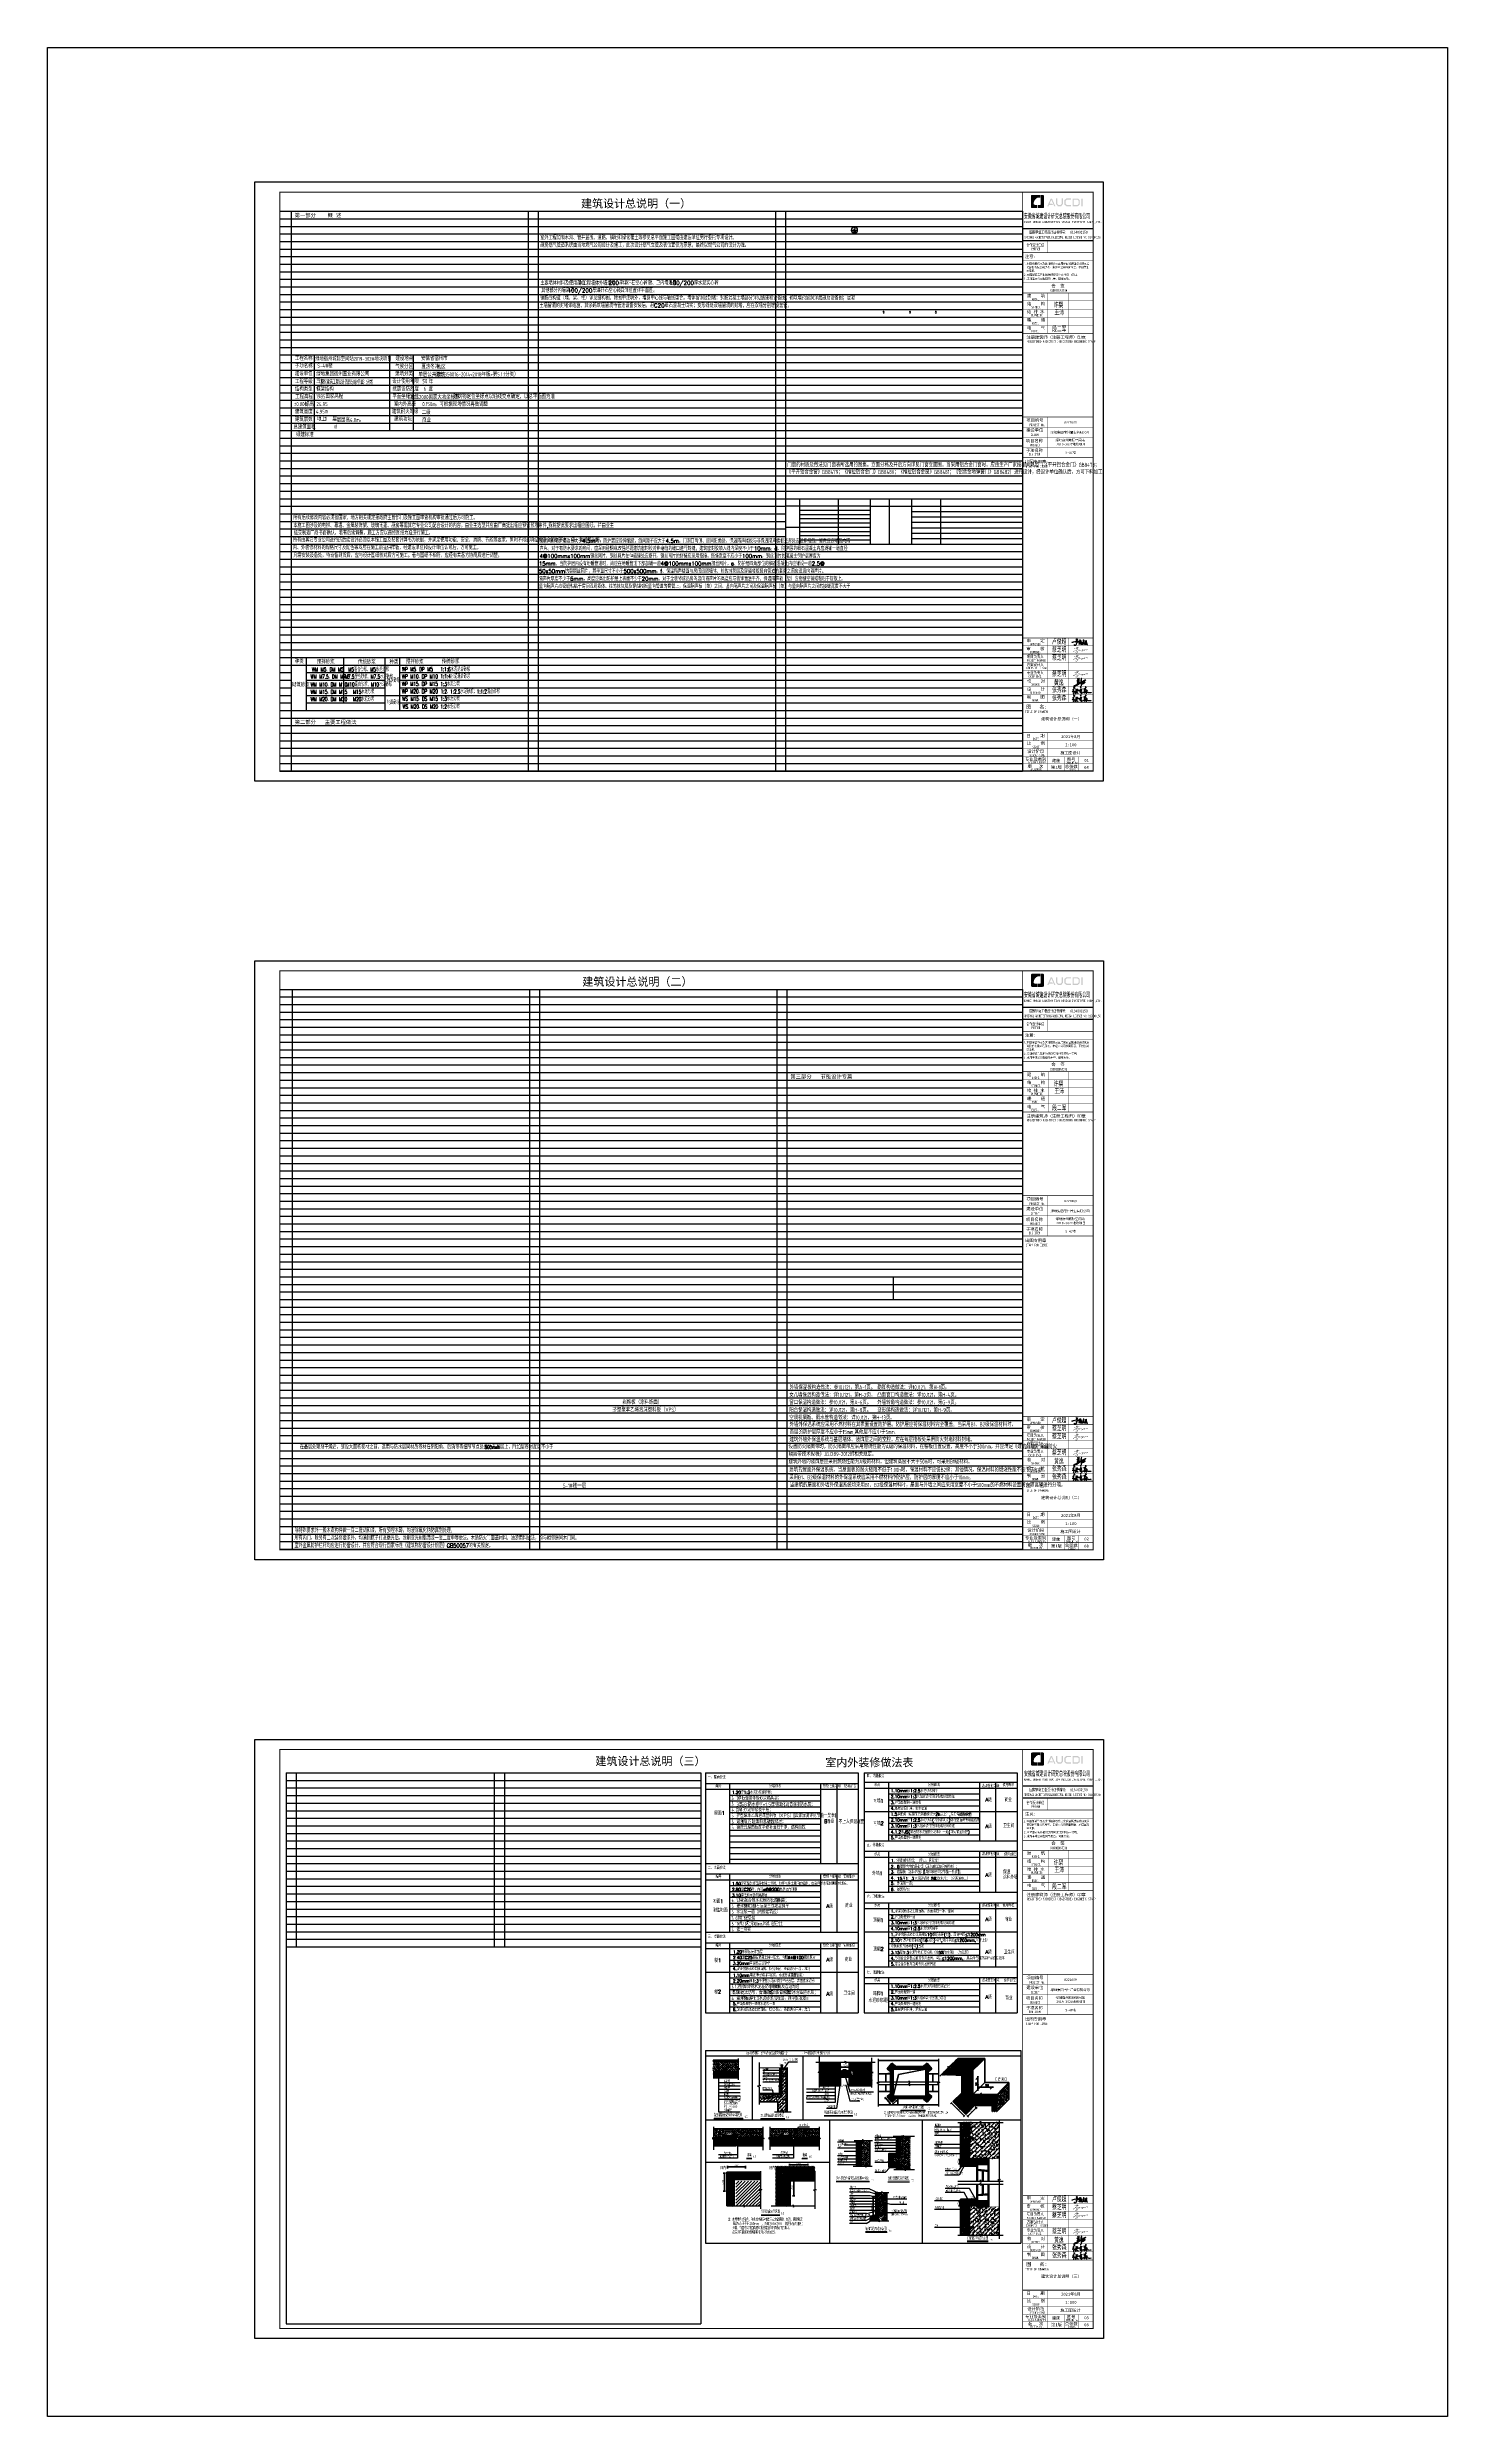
# Model space of a CAD drawing. Extents: x 1188826 to 1909461, y 608442 to 1651179.
# Drawn here: x 1770707 to 1909461, y 1258997 to 1493895 of the extents above; entities that cross this region are included whole.
import ezdxf
from ezdxf.enums import TextEntityAlignment as Align

# ---------------------------------------------------------------- set-up
doc = ezdxf.new("R2010")
doc.units = 0
doc.header["$LTSCALE"] = 1000
doc.header["$MEASUREMENT"] = 0
doc.linetypes.add('DASH', pattern=[0.35, 0.25, -0.1])
for name, color, linetype in [('$AUDIT_BAD_LAYER3', 7, 'Continuous'), ('Defpoint', 7, 'Continuous'), ('DIM_LEAD', 3, 'Continuous'), ('DIM_SYMB', 3, 'Continuous'), ('DOOR_FIRE_TEXT', 7, 'Continuous'), ('HATCH', 27, 'Continuous'), ('PUB_DIM', 3, 'Continuous'), ('PUB_TAB', 7, 'Continuous'), ('PUB_TEXT', 4, 'Continuous'), ('图框', 140, 'Continuous'), ('图签文字', 147, 'Continuous')]:
    doc.layers.add(name, color=color, linetype=linetype)
for name, color, linetype, lineweight in [('8', 8, 'Continuous', 18), ('OTHER', 7, 'Continuous', 18), ('PUB_HATCH', 8, 'Continuous', 9), ('S-1-TEXT', 7, 'Continuous', 18), ('S_WALL', 140, 'Continuous', 18), ('WALL', 9, 'Continuous', 40), ('图签', 147, 'Continuous', 18), ('建筑', 30, 'Continuous', 18), ('框面积', 6, 'Continuous', 18), ('签名', 7, 'Continuous', 18)]:
    doc.layers.add(name, color=color, linetype=linetype, lineweight=lineweight)
doc.layers.add('DIM_MODI', color=1, linetype='Continuous', plot=False)
doc.styles.add('_HZTXT', font='txt.shx', dxfattribs={"width": 0.8, "bigfont": 'hztxt.shx'})
doc.styles.add('_TCH_AXIS', font='COMPLEX', dxfattribs={"bigfont": 'GBCBIG'})
doc.styles.add('_TCH_DIM', font='SIMPLEX.shx', dxfattribs={"width": 0.7, "bigfont": 'GBCBIG.shx'})
doc.styles.add('COMP', font='complex', dxfattribs={"bigfont": 'hztxt'})
doc.styles.add('DIM_FONT', font='SIMPLEX.shx', dxfattribs={"width": 0.56})
doc.styles.add('HT', font='simhei.ttf')
doc.styles.get("Standard").update_dxf_attribs({"font": 'gbenor.shx', "bigfont": 'gbcbig.shx'})
doc.styles.add('STANDARD_T3', font='gbenor.shx', dxfattribs={"bigfont": 'gbcbig.shx'})
doc.styles.add('WMF-宋体1', font='romans.shx', dxfattribs={"bigfont": 'gbcbig.shx'})
doc.styles.add('宋体', font='', dxfattribs={"height": 50})
doc.styles.add('建筑图签-1', font='simhei.ttf', dxfattribs={"width": 0.7})
doc.styles.add('建筑图签-2', font='TXT.shx', dxfattribs={"width": 0.5, "bigfont": 'HZTXT.shx'})
doc.styles.add('文字说明', font='GBENOR', dxfattribs={"width": 0.8, "bigfont": 'HZTXT'})
doc.styles.add('设计说明$0$_TCH_AXIS', font='COMPLEX', dxfattribs={"bigfont": 'GBCBIG'})
doc.styles.add('黑体', font='simhei.ttf')
doc.styles.get('宋体').set_extended_font_data('SimSun')
doc.dimstyles.new('STANDARD&&50', dxfattribs={"dimtxt": 175, "dimasz": 50, "dimexe": 125, "dimexo": 150, "dimgap": 75, "dimtad": 1, "dimdec": 0, "dimzin": 0, "dimdsep": 46, "dimtxsty": 'STANDARD_T3', "dimblk": 'ARCHTICK', "dimcen": 0.09, "dimadec": 0, "dimazin": 0, "dimtfac": 1, "dimtdec": 0, "dimtix": 1, "dimtmove": 2, "dimatfit": 3, "dimfxl": 0, "dimtolj": 1, "dimtzin": 0, "dimarcsym": 0})
pattern_1 = [(45, (-42003.64, 13092.58), (-33.941125, 33.941125), []), (45, (-41981.01, 13092.58), (-33.941125, 33.941125), [])]
pattern_2 = [(45, (-57705.18, 26149.24), (-113.1371, 113.1371), []), (50, (-57705.18, 26149.24), (459.0465, -40.1614), [48, -528]), (355, (-57705.2, 26149.24), (-88.8009, 481.403), [38.4, -422.4]), (100.4514, (-57666.93, 26145.9), (370.246, 441.2413), [40.7937, -448.731]), (46.1842, (-57705.2, 26277.24), (683.0343, -105.932), [72, -792]), (96.6356, (-57648.26, 26268.4), (598.184, 623.4354), [61.1906, -673.0963]), (351.1842, (-57705.2, 26277.24), (598.1836, 623.436), [57.6, -633.6]), (21, (-57641.18, 26245.24), (382.0205, -257.6761), [48, -528]), (326, (-57641.2, 26245.24), (155.7218, 464.096), [38.4, -422.4]), (71.4514, (-57609.34, 26223.77), (537.7425, 206.4195), [40.7937, -448.731]), (37.5, (-57705.18, 26149.24), (7.7823, 213.05207), [0, -417.28, 0, -428.8, 0, -424]), (7.5, (-57705.18, 26149.24), (168.3645, 252.4235), [0, -244.48, 0, -407.68, 0, -161.6]), (327.5, (-57847.9, 26149.24), (341.64636, -14.4351), [0, -160, 0, -499.2, 0, -662.4]), (317.5, (-57911.9, 26149.24), (373.2391, 64.0672), [0, -208, 0, -331.52, 0, -470.4])]
pattern_3 = [(0, (-16379.27, 34119.233), (45.72, 26.396448), [30.48, -60.96]), (120, (-16379.27, 34119.233), (-45.719995, 26.396457), [30.48, -60.96]), (60, (-16379.27, 34119.233), (5e-06, 52.792905), [-60.96, 30.48])]
pattern_4 = [(45, (-39786.278, 18414.93), (-33.941125, 33.941125), []), (45, (-39763.65, 18414.93), (-33.941125, 33.941125), [])]
pattern_5 = [(0, (-98649.92, -1100.846), (91.44, 52.792896), [60.96, -121.92]), (120, (-98649.92, -1100.846), (-91.43999, 52.792915), [60.96, -121.92]), (60, (-98649.92, -1100.846), (1e-05, 105.58581), [-121.92, 60.96])]
pattern_6 = [(66.422, (-98596.96, -1092.846), (0.22253, 160.51103), [27.52, -14.5744, 72.64, -14.5744, 27.52, -17.472]), (113.58, (-98638.87, -1092.846), (-69.83137, 0.001547), [27.52, -14.5744, 72.7136, -14.5744, 27.52, -17.472]), (0, (-98638.87, -1092.85), (0, 160), [41.8976, -27.9312]), (0, (-98603.95, -948.85), (0, 160), [41.8976, -27.9312]), (90, (-98649.92, -1067.524), (-69.8304, 4e-15), [13.3568, -146.6432]), (90, (-98615.004, -987.524), (-69.8304, 4e-15), [13.3568, -146.6432]), (90, (-98585.92, -1067.524), (-69.8304, 4e-15), [13.3568, -146.6432]), (90, (-98551.004, -987.524), (-69.8304, 4e-15), [13.3568, -146.6432])]
pattern_7 = [(45, (-93022.52, 27731.83), (-67.88225, 67.88225), []), (45, (-92977.26, 27731.83), (-67.88225, 67.88225), [])]
pattern_8 = [(315, (-93022.52, -14889.27), (-67.88225, -67.88225), []), (315, (-92977.26, -14889.27), (-67.88225, -67.88225), [])]
pattern_9 = [(37.5, (-98122.17, 9234.46), (-10.07894, 308.2918), [0, -243.2, 0, -272, 0, -260]), (7.5, (-98122.17, 9234.46), (283.1643, 451.5434), [0, -131.2, 0, -219.2, 0, -84]), (327.5, (-98318.97, 9234.46), (498.2627, 0.90545), [0, -80, 0, -288, 0, -376]), (317.5, (-98318.97, 9234.46), (480.9803, 140.4281), [0, -40, 0, -188.8, 0, -216])]
pattern_10 = [(37.5, (-92173.38, 9234.46), (-10.07894, 308.2918), [0, -243.2, 0, -272, 0, -260]), (7.5, (-92173.38, 9234.46), (283.1643, 451.5434), [0, -131.2, 0, -219.2, 0, -84]), (327.5, (-92370.18, 9234.46), (498.2627, 0.90545), [0, -80, 0, -288, 0, -376]), (317.5, (-92370.2, 9234.46), (480.9803, 140.4281), [0, -40, 0, -188.8, 0, -216])]
pattern_11 = [(0, (-599645.35, -298693.78), (152.4, 87.98816), [101.6, -203.2]), (120, (-599645.35, -298693.78), (-152.399982, 87.988192), [101.6, -203.2]), (60, (-599645.35, -298693.78), (1.8e-05, 175.976352), [-203.2, 101.6])]

# ---------------------------------------------------------------- blocks, each defined once
blk = doc.blocks.new('_INDEX')
at = {"layer": '$AUDIT_BAD_LAYER3'}
blk.add_line((-0.5, 0), (0.5, 0), dxfattribs=at)
blk.add_circle((0, 0), 0.5, dxfattribs=at)
at = {"layer": '$AUDIT_BAD_LAYER3', "style": '_TCH_AXIS'}
for tag, width, p, p2 in [('1', 2.333333, (-0.17, 0.05), (0.17, 0.05)), ('-', 1.166667, (-0.17, -0.39), (0.17, -0.39))]:
    blk.add_attdef(tag, text='', height=0.34, dxfattribs=dict(at, width=width)).set_placement(p, p2, align=Align.FIT)
blk = doc.blocks.new('ljc')
at = {"linetype": 'Continuous'}
h = blk.add_hatch(color=0, dxfattribs=at)
h.paths.add_polyline_path([(2023, 1568), (2019, 1564), (2020, 1562), (2024, 1562), (2022, 1552), (1955, 1538), (1933, 1530), (1930, 1527), (1929, 1525), (1931, 1523), (1944, 1524), (1946, 1526), (1942, 1528), (1960, 1535), (1967, 1535), (1975, 1538), (1985, 1539), (1998, 1543), (2010, 1544), (2018, 1547), (2025, 1546), (2035, 1549), (2061, 1550), (2052, 1537), (2042, 1528), (2028, 1521), (2023, 1521), (2018, 1526), (2015, 1527), (2013, 1525), (2013, 1521), (2019, 1516), (2022, 1508), (2022, 1494), (2012, 1477), (2000, 1469), (1988, 1467), (1982, 1473), (1980, 1480), (1978, 1482), (1978, 1475), (1981, 1468), (1988, 1463), (1994, 1463), (2005, 1467), (2018, 1478), (2027, 1493), (2028, 1504), (2025, 1517), (2033, 1518), (2054, 1533), (2067, 1549), (2067, 1552), (2064, 1555), (2029, 1553), (2036, 1575), (2049, 1591), (2047, 1593), (2043, 1592), (2028, 1573), (2025, 1589), (2021, 1597), (2018, 1599), (2017, 1597), (2020, 1590)])
h.paths.add_polyline_path([(2081, 1522), (2081, 1528), (2075, 1541), (2093, 1562), (2097, 1572), (2094, 1577), (2087, 1576), (2089, 1572), (2092, 1572), (2091, 1567), (2080, 1551), (2066, 1537), (2065, 1535), (2067, 1533), (2073, 1535), (2077, 1523), (2077, 1513), (2072, 1496), (2072, 1492), (2074, 1490), (2078, 1494), (2083, 1510), (2099, 1510), (2119, 1507), (2119, 1500), (2116, 1496), (2108, 1493), (2087, 1496), (2084, 1492), (2087, 1489), (2103, 1488), (2122, 1483), (2140, 1484), (2148, 1482), (2152, 1486), (2152, 1491), (2148, 1488), (2125, 1488), (2114, 1490), (2124, 1499), (2126, 1509), (2121, 1512), (2119, 1511), (2108, 1514), (2124, 1523), (2132, 1532), (2130, 1535), (2121, 1536), (2115, 1533), (2109, 1533), (2123, 1555), (2121, 1559), (2114, 1557), (2116, 1564), (2115, 1569), (2111, 1573), (2105, 1572), (2093, 1554)])
h.paths.add_polyline_path([(2089, 1535), (2097, 1535), (2112, 1551), (2116, 1552), (2111, 1543), (2099, 1528), (2101, 1526), (2114, 1528), (2121, 1531), (2124, 1530), (2118, 1524), (2101, 1515), (2084, 1514), (2084, 1518)], flags=16)
h.paths.add_polyline_path([(2093, 1537), (2095, 1540), (2103, 1546), (2096, 1537)], flags=16)
h.paths.add_polyline_path([(2093, 1544), (2094, 1549), (2106, 1568), (2109, 1569), (2111, 1567), (2108, 1554), (2104, 1550)], flags=16)
h.paths.add_polyline_path([(2141, 1534), (2138, 1533), (2137, 1531), (2142, 1527), (2155, 1522), (2158, 1523), (2153, 1528)])
h.paths.add_polyline_path([(2175, 1522), (2173, 1524), (2172, 1546), (2183, 1545), (2185, 1547), (2183, 1557), (2178, 1566), (2177, 1561), (2180, 1556), (2181, 1550), (2175, 1550), (2170, 1554), (2169, 1574), (2171, 1574), (2175, 1569), (2176, 1571), (2170, 1579), (2167, 1579), (2165, 1577), (2164, 1562), (2166, 1553), (2163, 1553), (2162, 1551), (2167, 1547), (2169, 1537), (2169, 1524), (2166, 1521), (2165, 1517), (2168, 1513), (2170, 1513), (2173, 1517), (2180, 1517), (2178, 1502), (2175, 1500), (2167, 1499), (2175, 1496), (2180, 1497), (2183, 1500), (2184, 1511), (2187, 1521), (2185, 1523)])
h.paths.add_polyline_path([(2233, 1542), (2233, 1564), (2231, 1567), (2215, 1558), (2210, 1557), (2206, 1552), (2211, 1548), (2211, 1551), (2229, 1560), (2228, 1542), (2227, 1537), (2224, 1533), (2220, 1534), (2213, 1542), (2211, 1543), (2209, 1541), (2209, 1508), (2189, 1508), (2187, 1506), (2191, 1503), (2213, 1503), (2217, 1511), (2222, 1516), (2232, 1518), (2234, 1513), (2234, 1505), (2227, 1505), (2232, 1502), (2232, 1500), (2228, 1497), (2229, 1493), (2239, 1495), (2243, 1489), (2243, 1486), (2212, 1492), (2189, 1492), (2179, 1494), (2176, 1496), (2167, 1496), (2164, 1498), (2154, 1499), (2147, 1503), (2144, 1503), (2143, 1501), (2144, 1498), (2153, 1494), (2174, 1491), (2186, 1487), (2211, 1487), (2222, 1484), (2230, 1484), (2243, 1480), (2249, 1480), (2251, 1482), (2244, 1496), (2246, 1499), (2238, 1503), (2239, 1513), (2237, 1520), (2233, 1523), (2224, 1522), (2214, 1516), (2212, 1522), (2213, 1536), (2220, 1530), (2228, 1530), (2230, 1532)])
at = {"color": 0, "linetype": 'Continuous', "elevation": 16426272}
for points in [[(1930, 1527), (1929, 1525), (1931, 1523), (1944, 1524), (1946, 1526), (1942, 1528), (1960, 1535), (1967, 1535), (1975, 1538), (1985, 1539), (1998, 1543), (2010, 1544), (2018, 1547), (2025, 1546), (2035, 1549), (2061, 1550), (2052, 1537), (2042, 1528), (2028, 1521), (2023, 1521), (2018, 1526), (2015, 1527), (2013, 1525), (2013, 1521), (2019, 1516), (2022, 1508), (2022, 1494), (2012, 1477), (2000, 1469), (1988, 1467), (1982, 1473), (1980, 1480), (1978, 1482), (1978, 1475), (1981, 1468), (1988, 1463), (1994, 1463), (2005, 1467), (2018, 1478), (2027, 1493), (2028, 1504), (2025, 1517), (2033, 1518), (2054, 1533), (2067, 1549), (2067, 1552), (2064, 1555), (2029, 1553), (2036, 1575), (2049, 1591), (2047, 1593), (2043, 1592), (2028, 1573), (2025, 1589), (2021, 1597), (2018, 1599), (2017, 1597), (2020, 1590), (2023, 1568), (2019, 1564), (2020, 1562), (2024, 1562), (2022, 1552), (1955, 1538), (1933, 1530), (1930, 1527)], [(2016, 1561), (2015, 1560), (2017, 1560), (2016, 1561)], [(2017, 1562), (2016, 1561), (2019, 1561), (2017, 1562)], [(2066, 1537), (2065, 1535), (2067, 1533), (2073, 1535), (2077, 1523), (2077, 1513), (2072, 1496), (2072, 1492), (2074, 1490), (2078, 1494), (2083, 1510), (2099, 1510), (2119, 1507), (2119, 1500), (2116, 1496), (2108, 1493), (2087, 1496), (2084, 1492), (2087, 1489), (2103, 1488), (2122, 1483), (2140, 1484), (2148, 1482), (2152, 1486), (2152, 1491), (2148, 1488), (2125, 1488), (2114, 1490), (2124, 1499), (2126, 1509), (2121, 1512), (2119, 1511), (2108, 1514), (2124, 1523), (2132, 1532), (2130, 1535), (2121, 1536), (2115, 1533), (2109, 1533), (2123, 1555), (2121, 1559), (2114, 1557), (2116, 1564), (2115, 1569), (2111, 1573), (2105, 1572), (2093, 1554), (2081, 1522), (2081, 1528), (2075, 1541), (2093, 1562), (2097, 1572), (2094, 1577), (2087, 1576), (2089, 1572), (2092, 1572), (2091, 1567), (2080, 1551), (2066, 1537)], [(2084, 1514), (2084, 1518), (2089, 1535), (2097, 1535), (2112, 1551), (2116, 1552), (2111, 1543), (2099, 1528), (2101, 1526), (2114, 1528), (2121, 1531), (2124, 1530), (2118, 1524), (2101, 1515), (2084, 1514)], [(2093, 1544), (2094, 1549), (2106, 1568), (2109, 1569), (2111, 1567), (2108, 1554), (2104, 1550), (2093, 1544)], [(2093, 1537), (2095, 1540), (2103, 1546), (2096, 1537), (2093, 1537)], [(2138, 1533), (2137, 1531), (2142, 1527), (2155, 1522), (2158, 1523), (2153, 1528), (2141, 1534), (2138, 1533)], [(2144, 1503), (2143, 1501), (2144, 1498), (2153, 1494), (2174, 1491), (2186, 1487), (2211, 1487), (2222, 1484), (2230, 1484), (2243, 1480), (2249, 1480), (2251, 1482), (2244, 1496), (2246, 1499), (2238, 1503), (2239, 1513), (2237, 1520), (2233, 1523), (2224, 1522), (2214, 1516), (2212, 1522), (2213, 1536), (2220, 1530), (2228, 1530), (2230, 1532), (2233, 1542), (2233, 1564), (2231, 1567), (2215, 1558), (2210, 1557), (2206, 1552), (2211, 1548), (2211, 1551), (2229, 1560), (2228, 1542), (2227, 1537), (2224, 1533), (2220, 1534), (2213, 1542), (2211, 1543), (2209, 1541), (2209, 1508), (2189, 1508), (2187, 1506), (2191, 1503), (2213, 1503), (2217, 1511), (2222, 1516), (2232, 1518), (2234, 1513), (2234, 1505), (2227, 1505), (2232, 1502), (2232, 1500), (2228, 1497), (2229, 1493), (2239, 1495), (2243, 1489), (2243, 1486), (2212, 1492), (2189, 1492), (2179, 1494), (2176, 1496), (2167, 1496), (2164, 1498), (2154, 1499), (2147, 1503), (2144, 1503)], [(2163, 1553), (2162, 1551), (2167, 1547), (2169, 1537), (2169, 1524), (2166, 1521), (2165, 1517), (2168, 1513), (2170, 1513), (2173, 1517), (2180, 1517), (2178, 1502), (2175, 1500), (2167, 1499), (2175, 1496), (2180, 1497), (2183, 1500), (2184, 1511), (2187, 1521), (2185, 1523), (2175, 1522), (2173, 1524), (2172, 1546), (2183, 1545), (2185, 1547), (2183, 1557), (2178, 1566), (2177, 1561), (2180, 1556), (2181, 1550), (2175, 1550), (2170, 1554), (2169, 1574), (2171, 1574), (2175, 1569), (2176, 1571), (2170, 1579), (2167, 1579), (2165, 1577), (2164, 1562), (2166, 1553), (2163, 1553)], [(2177, 1569), (2176, 1570), (2175, 1567), (2177, 1565), (2177, 1569)]]:
    blk.add_lwpolyline(points, dxfattribs=at)
blk = doc.blocks.new('院标1')
h = blk.add_hatch(color=150)
h.dxf.hatch_style = 1
h.set_gradient(color1=(33, 113, 253), color2=(33, 113, 253), tint=1, name='INVCURVED')
edge = h.paths.add_edge_path()
edge.add_spline(control_points=[(116373, 648379), (116379, 648379), (116382, 648379), (116391, 648379), (116391, 648379), (116391, 648379), (116616, 648379), (116616, 648379), (116616, 648379), (116616, 648379), (116616, 648054), (116616, 648054), (116616, 648054), (116616, 648054), (116108, 648054), (116108, 648054), (116108, 648054), (116028, 648054), (115963, 648111), (115963, 648199), (115963, 648199), (115963, 648199), (115963, 649215), (115963, 649215), (115963, 649215), (115963, 649295), (116018, 649360), (116108, 649360), (116108, 649360), (116108, 649360), (116897, 649360), (116897, 649360), (116897, 649360), (116897, 649360), (116897, 649080), (116897, 649080), (116897, 649080), (116897, 649080), (116566, 649140), (116356, 648859), (116356, 648859), (116245, 648719), (116240, 648545), (116247, 648466), (116247, 648466), (116254, 648386), (116247, 648466), (116247, 648466), (116247, 648466), (116247, 648466), (116258, 648374), (116373, 648379)], knot_values=[0, 0, 0, 0, 0.0714286, 0.0714286, 0.0714286, 0.1071429, 0.1428571, 0.1428571, 0.1428571, 0.1785714, 0.2142857, 0.2142857, 0.2142857, 0.25, 0.2857143, 0.2857143, 0.2857143, 0.3214286, 0.3571429, 0.3571429, 0.3571429, 0.3928571, 0.4285714, 0.4285714, 0.4285714, 0.4642857, 0.5, 0.5, 0.5, 0.5357143, 0.5714286, 0.5714286, 0.5714286, 0.6071429, 0.6428571, 0.6428571, 0.6428571, 0.6785714, 0.7142857, 0.7142857, 0.7142857, 0.75, 0.7857143, 0.7857143, 0.7857143, 0.8214286, 0.8571429, 0.8571429, 0.8571429, 0.9285714, 1, 1, 1, 1], degree=3, periodic=0)
h = blk.add_hatch(color=150)
h.dxf.hatch_style = 1
h.set_gradient(color1=(33, 113, 253), color2=(33, 113, 253), tint=1, name='INVCURVED')
edge = h.paths.add_edge_path()
edge.add_spline(control_points=[(117268, 649215), (117268, 649215), (117268, 648199), (117268, 648199), (117268, 648199), (117268, 648114), (117212, 648054), (117123, 648054), (117123, 648054), (117123, 648054), (116663, 648054), (116663, 648054), (116663, 648054), (116663, 648054), (116663, 648379), (116663, 648379), (116663, 648379), (116663, 648379), (116865, 648379), (116865, 648379), (116865, 648379), (116907, 648379), (116941, 648413), (116941, 648455), (116941, 648455), (116941, 648455), (116941, 649360), (116941, 649360), (116941, 649360), (116941, 649360), (117123, 649360), (117123, 649360), (117123, 649360), (117204, 649360), (117268, 649306), (117268, 649215)], knot_values=[0, 0, 0, 0, 0.1, 0.1, 0.1, 0.15, 0.2, 0.2, 0.2, 0.25, 0.3, 0.3, 0.3, 0.35, 0.4, 0.4, 0.4, 0.45, 0.5, 0.5, 0.5, 0.55, 0.6, 0.6, 0.6, 0.65, 0.7, 0.7, 0.7, 0.75, 0.8, 0.8, 0.8, 0.9, 1, 1, 1, 1], degree=3, periodic=0)
blk = doc.blocks.new('1241241231')
at = {"layer": '图框'}
h = blk.add_hatch(color=256, dxfattribs=at)
h.paths.add_polyline_path([(5808, 56758), (5934, 56758), (5934, 55988), (5808, 55988)])
h.paths.add_polyline_path([(5056, 56642), (5056, 56116), (5416, 56116), (5540, 56223), (5540, 56541), (5420, 56642)], flags=16)
h.paths.add_polyline_path([(4938, 56760), (4938, 55998), (5460, 55998), (5659, 56168), (5659, 56596), (5463, 56760)])
h.paths.add_polyline_path([(4795, 56764), (4795, 56648), (4388, 56648), (4255, 56537), (4255, 56218), (4388, 56115), (4797, 56115), (4797, 55993), (4333, 55993), (4131, 56168), (4131, 56596), (4329, 56764)])
h.paths.add_polyline_path([(3312, 56762), (3432, 56762), (3432, 56251), (3546, 56120), (3757, 56120), (3871, 56251), (3871, 56762), (3985, 56762), (3985, 56214), (3821, 55997), (3483, 55997), (3312, 56216)])
h.paths.add_polyline_path([(2780, 56760), (2897, 56760), (3239, 55996), (3123, 55996), (2842, 56630), (2667, 56242), (2938, 56242), (2999, 56127), (2618, 56127), (2559, 55994), (2436, 55994)])
at = {"layer": '签名'}
h = blk.add_hatch(color=2, dxfattribs=at)
h.dxf.hatch_style = 1
h.paths.add_polyline_path([(5410, 12219), (5410, 12225), (5416, 12231), (5414, 12235), (5422, 12241), (5438, 12265), (5448, 12229)], flags=16)
h.paths.add_polyline_path([(5392, 12181), (5392, 12187), (5402, 12197), (5412, 12197), (5438, 12205), (5452, 12205), (5454, 12167), (5450, 12153), (5446, 12149), (5434, 12147), (5406, 12165)], flags=16)
h.paths.add_polyline_path([(5260, 11679), (5266, 11709), (5274, 11717), (5274, 11725), (5282, 11729), (5286, 11745), (5292, 11747), (5304, 11761), (5312, 11765), (5330, 11789), (5340, 11791), (5356, 11807), (5368, 11813), (5376, 11823), (5392, 11827), (5398, 11833), (5402, 11833), (5404, 11825), (5410, 11819), (5412, 11801), (5416, 11793), (5414, 11763), (5384, 11719), (5380, 11719), (5356, 11695), (5352, 11695), (5324, 11675), (5316, 11675), (5308, 11669), (5270, 11669)], flags=16)
h.paths.add_polyline_path([(5240, 11689), (5238, 11687), (5244, 11667), (5258, 11653), (5278, 11647), (5310, 11645), (5314, 11649), (5344, 11657), (5358, 11665), (5364, 11673), (5374, 11677), (5384, 11689), (5388, 11687), (5390, 11693), (5412, 11713), (5412, 11717), (5420, 11725), (5434, 11749), (5440, 11779), (5446, 11789), (5438, 11799), (5434, 11821), (5430, 11825), (5428, 11835), (5422, 11841), (5422, 11847), (5428, 11847), (5440, 11857), (5456, 11863), (5462, 11871), (5470, 11871), (5478, 11877), (5500, 11883), (5504, 11889), (5510, 11889), (5528, 11899), (5536, 11899), (5538, 11903), (5548, 11905), (5560, 11913), (5568, 11913), (5576, 11919), (5612, 11929), (5616, 11933), (5636, 11937), (5646, 11943), (5654, 11943), (5680, 11953), (5690, 11953), (5710, 11963), (5720, 11961), (5732, 11967), (5756, 11971), (5760, 11975), (5766, 11973), (5772, 11977), (5800, 11979), (5808, 11983), (5944, 11995), (5966, 11993), (5976, 11989), (5980, 11983), (5976, 11975), (5968, 11973), (5960, 11965), (5948, 11961), (5886, 11919), (5878, 11909), (5866, 11903), (5858, 11893), (5854, 11893), (5850, 11885), (5842, 11885), (5838, 11881), (5842, 11877), (5826, 11863), (5828, 11851), (5840, 11841), (5848, 11847), (5856, 11847), (5866, 11855), (5874, 11857), (5902, 11879), (5912, 11883), (5916, 11889), (5924, 11889), (5938, 11901), (5946, 11903), (5994, 11947), (6004, 11965), (6012, 11973), (6018, 11971), (6024, 11977), (6042, 11981), (6044, 11985), (6052, 11985), (6060, 11991), (6088, 11999), (6120, 11999), (6116, 11987), (6108, 11977), (6092, 11969), (6080, 11951), (6084, 11935), (6092, 11931), (6102, 11931), (6108, 11939), (6114, 11939), (6156, 11969), (6170, 11973), (6188, 11991), (6204, 11995), (6210, 12003), (6214, 12001), (6266, 12025), (6274, 12025), (6300, 12037), (6340, 12047), (6344, 12051), (6366, 12051), (6386, 12057), (6400, 12053), (6400, 12043), (6390, 12031), (6390, 12025), (6382, 12017), (6378, 12007), (6366, 11999), (6352, 11977), (6356, 11965), (6364, 11957), (6372, 11959), (6394, 11985), (6400, 11999), (6414, 12015), (6414, 12019), (6422, 12027), (6432, 12045), (6432, 12061), (6420, 12075), (6402, 12079), (6354, 12077), (6338, 12069), (6328, 12071), (6290, 12055), (6268, 12051), (6260, 12043), (6232, 12035), (6206, 12019), (6196, 12017), (6182, 12005), (6176, 12005), (6170, 11999), (6146, 11989), (6152, 12001), (6144, 12021), (6132, 12021), (6126, 12025), (6106, 12025), (6060, 12015), (6046, 12007), (6006, 11993), (6000, 12005), (5984, 12013), (5976, 12011), (5972, 12017), (5948, 12019), (5916, 12017), (5910, 12013), (5890, 12015), (5876, 12013), (5870, 12009), (5834, 12009), (5822, 12005), (5818, 12007), (5810, 12001), (5790, 12003), (5770, 11999), (5764, 11995), (5714, 11987), (5710, 11981), (5684, 11977), (5652, 11965), (5612, 11955), (5606, 11949), (5602, 11951), (5578, 11939), (5566, 11937), (5528, 11919), (5522, 11919), (5508, 11909), (5502, 11909), (5494, 11903), (5486, 11903), (5464, 11889), (5454, 11887), (5444, 11877), (5438, 11877), (5434, 11871), (5428, 11871), (5408, 11859), (5394, 11881), (5370, 11905), (5346, 11923), (5336, 11927), (5324, 11939), (5292, 11939), (5288, 11935), (5302, 11919), (5324, 11907), (5330, 11907), (5374, 11871), (5388, 11853), (5388, 11847), (5372, 11839), (5358, 11827), (5350, 11825), (5342, 11815), (5332, 11811), (5322, 11799), (5312, 11795), (5264, 11745), (5248, 11715), (5248, 11707), (5242, 11701)])
h.paths.add_polyline_path([(4998, 11841), (4996, 11839), (4996, 11829), (5006, 11821), (5028, 11823), (5056, 11837), (5060, 11843), (5074, 11845), (5084, 11855), (5092, 11857), (5100, 11867), (5112, 11871), (5116, 11879), (5122, 11879), (5162, 11913), (5166, 11913), (5172, 11921), (5184, 11923), (5202, 11935), (5214, 11937), (5234, 11947), (5246, 11947), (5252, 11953), (5266, 11955), (5272, 11961), (5292, 11963), (5306, 11971), (5310, 11969), (5314, 11973), (5338, 11977), (5384, 11993), (5396, 11993), (5478, 12011), (5484, 12009), (5514, 12015), (5554, 12013), (5560, 12017), (5612, 12017), (5644, 12011), (5640, 12003), (5630, 11995), (5628, 11985), (5634, 11977), (5644, 11977), (5662, 11995), (5670, 12017), (5664, 12029), (5644, 12037), (5622, 12039), (5610, 12035), (5602, 12039), (5554, 12039), (5534, 12035), (5524, 12037), (5514, 12033), (5504, 12035), (5496, 12031), (5488, 12033), (5454, 12029), (5442, 12023), (5434, 12025), (5418, 12019), (5392, 12017), (5388, 12013), (5386, 12015), (5330, 11997), (5312, 11995), (5304, 11989), (5286, 11987), (5284, 11983), (5218, 11961), (5234, 11981), (5292, 12039), (5324, 12085), (5336, 12097), (5338, 12107), (5346, 12111), (5378, 12161), (5394, 12145), (5420, 12129), (5430, 12119), (5448, 12117), (5460, 12127), (5468, 12139), (5466, 12143), (5470, 12151), (5474, 12183), (5474, 12203), (5470, 12207), (5472, 12211), (5484, 12215), (5490, 12213), (5496, 12217), (5516, 12217), (5522, 12221), (5532, 12219), (5542, 12225), (5582, 12229), (5596, 12239), (5596, 12253), (5588, 12261), (5574, 12261), (5540, 12249), (5526, 12251), (5506, 12241), (5466, 12233), (5454, 12269), (5450, 12303), (5438, 12309), (5424, 12307), (5420, 12303), (5412, 12277), (5404, 12265), (5402, 12255), (5382, 12213), (5376, 12215), (5372, 12211), (5362, 12215), (5296, 12301), (5284, 12311), (5276, 12311), (5270, 12307), (5272, 12289), (5306, 12253), (5340, 12203), (5328, 12201), (5324, 12197), (5296, 12193), (5292, 12189), (5282, 12189), (5238, 12177), (5232, 12179), (5230, 12175), (5188, 12171), (5172, 12165), (5154, 12165), (5142, 12159), (5130, 12159), (5124, 12163), (5120, 12159), (5082, 12159), (5078, 12155), (5078, 12137), (5086, 12127), (5120, 12129), (5128, 12125), (5134, 12133), (5158, 12141), (5164, 12139), (5186, 12147), (5206, 12147), (5212, 12151), (5220, 12151), (5224, 12155), (5230, 12153), (5262, 12163), (5270, 12161), (5286, 12165), (5290, 12171), (5308, 12171), (5318, 12177), (5326, 12175), (5332, 12181), (5358, 12183), (5362, 12181), (5362, 12175), (5352, 12163), (5350, 12155), (5342, 12149), (5336, 12133), (5318, 12111), (5306, 12089), (5298, 12083), (5270, 12045), (5194, 11967), (5164, 11941), (5112, 11917), (5098, 11907), (5084, 11903), (5076, 11895), (5054, 11885), (5038, 11871), (5030, 11871), (5012, 11851)])
h = blk.add_hatch(color=2, dxfattribs=at)
h.dxf.hatch_style = 1
h.paths.add_polyline_path([(5410, 11419), (5410, 11425), (5416, 11431), (5414, 11435), (5422, 11441), (5438, 11465), (5448, 11429)], flags=16)
h.paths.add_polyline_path([(5392, 11381), (5392, 11387), (5402, 11397), (5412, 11397), (5438, 11405), (5452, 11405), (5454, 11367), (5450, 11353), (5446, 11349), (5434, 11347), (5406, 11365)], flags=16)
h.paths.add_polyline_path([(5260, 10879), (5266, 10909), (5274, 10917), (5274, 10925), (5282, 10929), (5286, 10945), (5292, 10947), (5304, 10961), (5312, 10965), (5330, 10989), (5340, 10991), (5356, 11007), (5368, 11013), (5376, 11023), (5392, 11027), (5398, 11033), (5402, 11033), (5404, 11025), (5410, 11019), (5412, 11001), (5416, 10993), (5414, 10963), (5384, 10919), (5380, 10919), (5356, 10895), (5352, 10895), (5324, 10875), (5316, 10875), (5308, 10869), (5270, 10869)], flags=16)
h.paths.add_polyline_path([(5240, 10889), (5238, 10887), (5244, 10867), (5258, 10853), (5278, 10847), (5310, 10845), (5314, 10849), (5344, 10857), (5358, 10865), (5364, 10873), (5374, 10877), (5384, 10889), (5388, 10887), (5390, 10893), (5412, 10913), (5412, 10917), (5420, 10925), (5434, 10949), (5440, 10979), (5446, 10989), (5438, 10999), (5434, 11021), (5430, 11025), (5428, 11035), (5422, 11041), (5422, 11047), (5428, 11047), (5440, 11057), (5456, 11063), (5462, 11071), (5470, 11071), (5478, 11077), (5500, 11083), (5504, 11089), (5510, 11089), (5528, 11099), (5536, 11099), (5538, 11103), (5548, 11105), (5560, 11113), (5568, 11113), (5576, 11119), (5612, 11129), (5616, 11133), (5636, 11137), (5646, 11143), (5654, 11143), (5680, 11153), (5690, 11153), (5710, 11163), (5720, 11161), (5732, 11167), (5756, 11171), (5760, 11175), (5766, 11173), (5772, 11177), (5800, 11179), (5808, 11183), (5944, 11195), (5966, 11193), (5976, 11189), (5980, 11183), (5976, 11175), (5968, 11173), (5960, 11165), (5948, 11161), (5886, 11119), (5878, 11109), (5866, 11103), (5858, 11093), (5854, 11093), (5850, 11085), (5842, 11085), (5838, 11081), (5842, 11077), (5826, 11063), (5828, 11051), (5840, 11041), (5848, 11047), (5856, 11047), (5866, 11055), (5874, 11057), (5902, 11079), (5912, 11083), (5916, 11089), (5924, 11089), (5938, 11101), (5946, 11103), (5994, 11147), (6004, 11165), (6012, 11173), (6018, 11171), (6024, 11177), (6042, 11181), (6044, 11185), (6052, 11185), (6060, 11191), (6088, 11199), (6120, 11199), (6116, 11187), (6108, 11177), (6092, 11169), (6080, 11151), (6084, 11135), (6092, 11131), (6102, 11131), (6108, 11139), (6114, 11139), (6156, 11169), (6170, 11173), (6188, 11191), (6204, 11195), (6210, 11203), (6214, 11201), (6266, 11225), (6274, 11225), (6300, 11237), (6340, 11247), (6344, 11251), (6366, 11251), (6386, 11257), (6400, 11253), (6400, 11243), (6390, 11231), (6390, 11225), (6382, 11217), (6378, 11207), (6366, 11199), (6352, 11177), (6356, 11165), (6364, 11157), (6372, 11159), (6394, 11185), (6400, 11199), (6414, 11215), (6414, 11219), (6422, 11227), (6432, 11245), (6432, 11261), (6420, 11275), (6402, 11279), (6354, 11277), (6338, 11269), (6328, 11271), (6290, 11255), (6268, 11251), (6260, 11243), (6232, 11235), (6206, 11219), (6196, 11217), (6182, 11205), (6176, 11205), (6170, 11199), (6146, 11189), (6152, 11201), (6144, 11221), (6132, 11221), (6126, 11225), (6106, 11225), (6060, 11215), (6046, 11207), (6006, 11193), (6000, 11205), (5984, 11213), (5976, 11211), (5972, 11217), (5948, 11219), (5916, 11217), (5910, 11213), (5890, 11215), (5876, 11213), (5870, 11209), (5834, 11209), (5822, 11205), (5818, 11207), (5810, 11201), (5790, 11203), (5770, 11199), (5764, 11195), (5714, 11187), (5710, 11181), (5684, 11177), (5652, 11165), (5612, 11155), (5606, 11149), (5602, 11151), (5578, 11139), (5566, 11137), (5528, 11119), (5522, 11119), (5508, 11109), (5502, 11109), (5494, 11103), (5486, 11103), (5464, 11089), (5454, 11087), (5444, 11077), (5438, 11077), (5434, 11071), (5428, 11071), (5408, 11059), (5394, 11081), (5370, 11105), (5346, 11123), (5336, 11127), (5324, 11139), (5292, 11139), (5288, 11135), (5302, 11119), (5324, 11107), (5330, 11107), (5374, 11071), (5388, 11053), (5388, 11047), (5372, 11039), (5358, 11027), (5350, 11025), (5342, 11015), (5332, 11011), (5322, 10999), (5312, 10995), (5264, 10945), (5248, 10915), (5248, 10907), (5242, 10901)])
h.paths.add_polyline_path([(4998, 11041), (4996, 11039), (4996, 11029), (5006, 11021), (5028, 11023), (5056, 11037), (5060, 11043), (5074, 11045), (5084, 11055), (5092, 11057), (5100, 11067), (5112, 11071), (5116, 11079), (5122, 11079), (5162, 11113), (5166, 11113), (5172, 11121), (5184, 11123), (5202, 11135), (5214, 11137), (5234, 11147), (5246, 11147), (5252, 11153), (5266, 11155), (5272, 11161), (5292, 11163), (5306, 11171), (5310, 11169), (5314, 11173), (5338, 11177), (5384, 11193), (5396, 11193), (5478, 11211), (5484, 11209), (5514, 11215), (5554, 11213), (5560, 11217), (5612, 11217), (5644, 11211), (5640, 11203), (5630, 11195), (5628, 11185), (5634, 11177), (5644, 11177), (5662, 11195), (5670, 11217), (5664, 11229), (5644, 11237), (5622, 11239), (5610, 11235), (5602, 11239), (5554, 11239), (5534, 11235), (5524, 11237), (5514, 11233), (5504, 11235), (5496, 11231), (5488, 11233), (5454, 11229), (5442, 11223), (5434, 11225), (5418, 11219), (5392, 11217), (5388, 11213), (5386, 11215), (5330, 11197), (5312, 11195), (5304, 11189), (5286, 11187), (5284, 11183), (5218, 11161), (5234, 11181), (5292, 11239), (5324, 11285), (5336, 11297), (5338, 11307), (5346, 11311), (5378, 11361), (5394, 11345), (5420, 11329), (5430, 11319), (5448, 11317), (5460, 11327), (5468, 11339), (5466, 11343), (5470, 11351), (5474, 11383), (5474, 11403), (5470, 11407), (5472, 11411), (5484, 11415), (5490, 11413), (5496, 11417), (5516, 11417), (5522, 11421), (5532, 11419), (5542, 11425), (5582, 11429), (5596, 11439), (5596, 11453), (5588, 11461), (5574, 11461), (5540, 11449), (5526, 11451), (5506, 11441), (5466, 11433), (5454, 11469), (5450, 11503), (5438, 11509), (5424, 11507), (5420, 11503), (5412, 11477), (5404, 11465), (5402, 11455), (5382, 11413), (5376, 11415), (5372, 11411), (5362, 11415), (5296, 11501), (5284, 11511), (5276, 11511), (5270, 11507), (5272, 11489), (5306, 11453), (5340, 11403), (5328, 11401), (5324, 11397), (5296, 11393), (5292, 11389), (5282, 11389), (5238, 11377), (5232, 11379), (5230, 11375), (5188, 11371), (5172, 11365), (5154, 11365), (5142, 11359), (5130, 11359), (5124, 11363), (5120, 11359), (5082, 11359), (5078, 11355), (5078, 11337), (5086, 11327), (5120, 11329), (5128, 11325), (5134, 11333), (5158, 11341), (5164, 11339), (5186, 11347), (5206, 11347), (5212, 11351), (5220, 11351), (5224, 11355), (5230, 11353), (5262, 11363), (5270, 11361), (5286, 11365), (5290, 11371), (5308, 11371), (5318, 11377), (5326, 11375), (5332, 11381), (5358, 11383), (5362, 11381), (5362, 11375), (5352, 11363), (5350, 11355), (5342, 11349), (5336, 11333), (5318, 11311), (5306, 11289), (5298, 11283), (5270, 11245), (5194, 11167), (5164, 11141), (5112, 11117), (5098, 11107), (5084, 11103), (5076, 11095), (5054, 11085), (5038, 11071), (5030, 11071), (5012, 11051)])
h = blk.add_hatch(color=2, dxfattribs=at)
h.dxf.hatch_style = 1
h.paths.add_polyline_path([(5410, 9819), (5410, 9825), (5416, 9831), (5414, 9835), (5422, 9841), (5438, 9865), (5448, 9829)], flags=16)
h.paths.add_polyline_path([(5392, 9781), (5392, 9787), (5402, 9797), (5412, 9797), (5438, 9805), (5452, 9805), (5454, 9767), (5450, 9753), (5446, 9749), (5434, 9747), (5406, 9765)], flags=16)
h.paths.add_polyline_path([(5260, 9279), (5266, 9309), (5274, 9317), (5274, 9325), (5282, 9329), (5286, 9345), (5292, 9347), (5304, 9361), (5312, 9365), (5330, 9389), (5340, 9391), (5356, 9407), (5368, 9413), (5376, 9423), (5392, 9427), (5398, 9433), (5402, 9433), (5404, 9425), (5410, 9419), (5412, 9401), (5416, 9393), (5414, 9363), (5384, 9319), (5380, 9319), (5356, 9295), (5352, 9295), (5324, 9275), (5316, 9275), (5308, 9269), (5270, 9269)], flags=16)
h.paths.add_polyline_path([(5240, 9289), (5238, 9287), (5244, 9267), (5258, 9253), (5278, 9247), (5310, 9245), (5314, 9249), (5344, 9257), (5358, 9265), (5364, 9273), (5374, 9277), (5384, 9289), (5388, 9287), (5390, 9293), (5412, 9313), (5412, 9317), (5420, 9325), (5434, 9349), (5440, 9379), (5446, 9389), (5438, 9399), (5434, 9421), (5430, 9425), (5428, 9435), (5422, 9441), (5422, 9447), (5428, 9447), (5440, 9457), (5456, 9463), (5462, 9471), (5470, 9471), (5478, 9477), (5500, 9483), (5504, 9489), (5510, 9489), (5528, 9499), (5536, 9499), (5538, 9503), (5548, 9505), (5560, 9513), (5568, 9513), (5576, 9519), (5612, 9529), (5616, 9533), (5636, 9537), (5646, 9543), (5654, 9543), (5680, 9553), (5690, 9553), (5710, 9563), (5720, 9561), (5732, 9567), (5756, 9571), (5760, 9575), (5766, 9573), (5772, 9577), (5800, 9579), (5808, 9583), (5944, 9595), (5966, 9593), (5976, 9589), (5980, 9583), (5976, 9575), (5968, 9573), (5960, 9565), (5948, 9561), (5886, 9519), (5878, 9509), (5866, 9503), (5858, 9493), (5854, 9493), (5850, 9485), (5842, 9485), (5838, 9481), (5842, 9477), (5826, 9463), (5828, 9451), (5840, 9441), (5848, 9447), (5856, 9447), (5866, 9455), (5874, 9457), (5902, 9479), (5912, 9483), (5916, 9489), (5924, 9489), (5938, 9501), (5946, 9503), (5994, 9547), (6004, 9565), (6012, 9573), (6018, 9571), (6024, 9577), (6042, 9581), (6044, 9585), (6052, 9585), (6060, 9591), (6088, 9599), (6120, 9599), (6116, 9587), (6108, 9577), (6092, 9569), (6080, 9551), (6084, 9535), (6092, 9531), (6102, 9531), (6108, 9539), (6114, 9539), (6156, 9569), (6170, 9573), (6188, 9591), (6204, 9595), (6210, 9603), (6214, 9601), (6266, 9625), (6274, 9625), (6300, 9637), (6340, 9647), (6344, 9651), (6366, 9651), (6386, 9657), (6400, 9653), (6400, 9643), (6390, 9631), (6390, 9625), (6382, 9617), (6378, 9607), (6366, 9599), (6352, 9577), (6356, 9565), (6364, 9557), (6372, 9559), (6394, 9585), (6400, 9599), (6414, 9615), (6414, 9619), (6422, 9627), (6432, 9645), (6432, 9661), (6420, 9675), (6402, 9679), (6354, 9677), (6338, 9669), (6328, 9671), (6290, 9655), (6268, 9651), (6260, 9643), (6232, 9635), (6206, 9619), (6196, 9617), (6182, 9605), (6176, 9605), (6170, 9599), (6146, 9589), (6152, 9601), (6144, 9621), (6132, 9621), (6126, 9625), (6106, 9625), (6060, 9615), (6046, 9607), (6006, 9593), (6000, 9605), (5984, 9613), (5976, 9611), (5972, 9617), (5948, 9619), (5916, 9617), (5910, 9613), (5890, 9615), (5876, 9613), (5870, 9609), (5834, 9609), (5822, 9605), (5818, 9607), (5810, 9601), (5790, 9603), (5770, 9599), (5764, 9595), (5714, 9587), (5710, 9581), (5684, 9577), (5652, 9565), (5612, 9555), (5606, 9549), (5602, 9551), (5578, 9539), (5566, 9537), (5528, 9519), (5522, 9519), (5508, 9509), (5502, 9509), (5494, 9503), (5486, 9503), (5464, 9489), (5454, 9487), (5444, 9477), (5438, 9477), (5434, 9471), (5428, 9471), (5408, 9459), (5394, 9481), (5370, 9505), (5346, 9523), (5336, 9527), (5324, 9539), (5292, 9539), (5288, 9535), (5302, 9519), (5324, 9507), (5330, 9507), (5374, 9471), (5388, 9453), (5388, 9447), (5372, 9439), (5358, 9427), (5350, 9425), (5342, 9415), (5332, 9411), (5322, 9399), (5312, 9395), (5264, 9345), (5248, 9315), (5248, 9307), (5242, 9301)])
h.paths.add_polyline_path([(4998, 9441), (4996, 9439), (4996, 9429), (5006, 9421), (5028, 9423), (5056, 9437), (5060, 9443), (5074, 9445), (5084, 9455), (5092, 9457), (5100, 9467), (5112, 9471), (5116, 9479), (5122, 9479), (5162, 9513), (5166, 9513), (5172, 9521), (5184, 9523), (5202, 9535), (5214, 9537), (5234, 9547), (5246, 9547), (5252, 9553), (5266, 9555), (5272, 9561), (5292, 9563), (5306, 9571), (5310, 9569), (5314, 9573), (5338, 9577), (5384, 9593), (5396, 9593), (5478, 9611), (5484, 9609), (5514, 9615), (5554, 9613), (5560, 9617), (5612, 9617), (5644, 9611), (5640, 9603), (5630, 9595), (5628, 9585), (5634, 9577), (5644, 9577), (5662, 9595), (5670, 9617), (5664, 9629), (5644, 9637), (5622, 9639), (5610, 9635), (5602, 9639), (5554, 9639), (5534, 9635), (5524, 9637), (5514, 9633), (5504, 9635), (5496, 9631), (5488, 9633), (5454, 9629), (5442, 9623), (5434, 9625), (5418, 9619), (5392, 9617), (5388, 9613), (5386, 9615), (5330, 9597), (5312, 9595), (5304, 9589), (5286, 9587), (5284, 9583), (5218, 9561), (5234, 9581), (5292, 9639), (5324, 9685), (5336, 9697), (5338, 9707), (5346, 9711), (5378, 9761), (5394, 9745), (5420, 9729), (5430, 9719), (5448, 9717), (5460, 9727), (5468, 9739), (5466, 9743), (5470, 9751), (5474, 9783), (5474, 9803), (5470, 9807), (5472, 9811), (5484, 9815), (5490, 9813), (5496, 9817), (5516, 9817), (5522, 9821), (5532, 9819), (5542, 9825), (5582, 9829), (5596, 9839), (5596, 9853), (5588, 9861), (5574, 9861), (5540, 9849), (5526, 9851), (5506, 9841), (5466, 9833), (5454, 9869), (5450, 9903), (5438, 9909), (5424, 9907), (5420, 9903), (5412, 9877), (5404, 9865), (5402, 9855), (5382, 9813), (5376, 9815), (5372, 9811), (5362, 9815), (5296, 9901), (5284, 9911), (5276, 9911), (5270, 9907), (5272, 9889), (5306, 9853), (5340, 9803), (5328, 9801), (5324, 9797), (5296, 9793), (5292, 9789), (5282, 9789), (5238, 9777), (5232, 9779), (5230, 9775), (5188, 9771), (5172, 9765), (5154, 9765), (5142, 9759), (5130, 9759), (5124, 9763), (5120, 9759), (5082, 9759), (5078, 9755), (5078, 9737), (5086, 9727), (5120, 9729), (5128, 9725), (5134, 9733), (5158, 9741), (5164, 9739), (5186, 9747), (5206, 9747), (5212, 9751), (5220, 9751), (5224, 9755), (5230, 9753), (5262, 9763), (5270, 9761), (5286, 9765), (5290, 9771), (5308, 9771), (5318, 9777), (5326, 9775), (5332, 9781), (5358, 9783), (5362, 9781), (5362, 9775), (5352, 9763), (5350, 9755), (5342, 9749), (5336, 9733), (5318, 9711), (5306, 9689), (5298, 9683), (5270, 9645), (5194, 9567), (5164, 9541), (5112, 9517), (5098, 9507), (5084, 9503), (5076, 9495), (5054, 9485), (5038, 9471), (5030, 9471), (5012, 9451)])
h = blk.add_hatch(color=2, dxfattribs=at)
h.dxf.hatch_style = 1
h.paths.add_polyline_path([(5016, 7875), (5027, 7876), (5028, 7878), (5037, 7881), (5044, 7881), (5049, 7885), (5057, 7887), (5068, 7886), (5080, 7888), (5087, 7881), (5087, 7874), (5090, 7869), (5090, 7854), (5086, 7843), (5087, 7839), (5083, 7830), (5085, 7828), (5080, 7822), (5078, 7807), (5074, 7802), (5074, 7797), (5077, 7794), (5069, 7788), (5064, 7773), (5067, 7772), (5067, 7768), (5062, 7759), (5063, 7756), (5054, 7753), (5049, 7754), (5045, 7750), (5045, 7737), (5036, 7729), (5037, 7727), (5033, 7717), (5037, 7708), (5033, 7709), (5028, 7706), (5028, 7701), (5026, 7698), (5027, 7695), (5025, 7692), (5025, 7687), (5020, 7681), (5017, 7673), (5018, 7667), (5016, 7666), (5020, 7662), (5020, 7652), (5023, 7649), (5022, 7646), (5038, 7631), (5045, 7632), (5052, 7643), (5051, 7649), (5061, 7676), (5061, 7684), (5064, 7687), (5066, 7698), (5070, 7707), (5070, 7715), (5075, 7720), (5074, 7725), (5079, 7736), (5080, 7745), (5083, 7747), (5085, 7753), (5085, 7761), (5095, 7772), (5092, 7774), (5095, 7776), (5097, 7791), (5102, 7796), (5106, 7818), (5113, 7828), (5114, 7839), (5116, 7840), (5114, 7845), (5118, 7851), (5118, 7862), (5114, 7876), (5115, 7878), (5109, 7888), (5109, 7892), (5092, 7906), (5085, 7905), (5084, 7908), (5054, 7909), (5050, 7906), (5035, 7905), (5033, 7903), (5027, 7901), (5025, 7898), (5017, 7899), (4999, 7893), (4998, 7891), (4997, 7893), (4994, 7893), (4991, 7888), (4982, 7889), (4974, 7887), (4974, 7889), (4983, 7898), (4986, 7903), (4993, 7909), (4993, 7911), (5000, 7916), (5000, 7918), (5005, 7922), (5005, 7927), (5014, 7933), (5012, 7937), (5017, 7944), (5020, 7944), (5023, 7947), (5023, 7950), (5028, 7952), (5034, 7963), (5040, 7968), (5039, 7970), (5047, 7978), (5047, 7980), (5051, 7984), (5051, 7987), (5066, 8010), (5066, 8015), (5078, 8036), (5075, 8038), (5079, 8042), (5081, 8050), (5080, 8064), (5073, 8076), (5067, 8077), (5060, 8074), (5061, 8078), (5058, 8080), (5046, 8079), (5043, 8082), (5029, 8082), (5018, 8085), (5022, 8089), (5022, 8094), (5032, 8100), (5032, 8105), (5037, 8106), (5041, 8111), (5041, 8114), (5056, 8128), (5061, 8136), (5068, 8139), (5073, 8148), (5078, 8151), (5095, 8169), (5095, 8171), (5100, 8175), (5109, 8188), (5125, 8201), (5125, 8206), (5135, 8216), (5137, 8222), (5143, 8228), (5143, 8232), (5150, 8239), (5154, 8251), (5156, 8252), (5164, 8268), (5161, 8282), (5155, 8290), (5150, 8291), (5145, 8297), (5127, 8309), (5119, 8312), (5104, 8312), (5102, 8313), (5085, 8312), (5084, 8309), (5058, 8309), (5055, 8307), (5039, 8307), (5034, 8303), (5044, 8302), (5049, 8297), (5050, 8291), (5052, 8291), (5056, 8286), (5057, 8287), (5061, 8285), (5066, 8289), (5083, 8287), (5090, 8290), (5102, 8290), (5104, 8292), (5107, 8290), (5116, 8292), (5127, 8280), (5126, 8260), (5124, 8257), (5121, 8247), (5118, 8245), (5114, 8237), (5108, 8230), (5109, 8229), (5107, 8224), (5101, 8220), (5101, 8212), (5092, 8206), (5092, 8199), (5086, 8195), (5089, 8187), (5083, 8186), (5074, 8177), (5075, 8176), (5061, 8163), (5055, 8154), (5051, 8154), (5049, 8152), (5049, 8147), (5044, 8145), (5044, 8140), (5037, 8136), (5035, 8133), (5027, 8131), (5021, 8124), (5023, 8122), (5016, 8112), (5008, 8106), (5008, 8101), (4998, 8093), (4999, 8091), (4989, 8082), (4988, 8078), (4977, 8073), (4977, 8059), (4981, 8054), (4981, 8050), (4991, 8043), (4999, 8044), (5005, 8049), (5011, 8048), (5015, 8051), (5017, 8050), (5023, 8054), (5037, 8054), (5044, 8060), (5046, 8060), (5045, 8059), (5047, 8058), (5047, 8042), (5040, 8031), (5043, 8022), (5038, 8015), (5039, 8012), (5031, 8002), (5031, 7999), (5025, 7996), (5026, 7992), (5017, 7980), (5014, 7979), (5012, 7974), (5000, 7962), (5000, 7957), (4993, 7951), (4992, 7946), (4986, 7941), (4988, 7937), (4979, 7934), (4973, 7928), (4974, 7927), (4965, 7918), (4966, 7915), (4960, 7914), (4960, 7910), (4954, 7905), (4956, 7901), (4948, 7892), (4939, 7887), (4939, 7880), (4935, 7876), (4930, 7877), (4920, 7864), (4923, 7862), (4920, 7849), (4924, 7847), (4924, 7843), (4929, 7843), (4933, 7839), (4945, 7840), (4969, 7852), (4976, 7853)])
h = blk.add_hatch(color=2, dxfattribs=at)
h.dxf.hatch_style = 1
h.paths.add_polyline_path([(5016, 7075), (5027, 7076), (5028, 7078), (5037, 7081), (5044, 7081), (5049, 7085), (5057, 7087), (5068, 7086), (5080, 7088), (5087, 7081), (5087, 7074), (5090, 7069), (5090, 7054), (5086, 7043), (5087, 7039), (5083, 7030), (5085, 7028), (5080, 7022), (5078, 7007), (5074, 7002), (5074, 6997), (5077, 6994), (5069, 6988), (5064, 6973), (5067, 6972), (5067, 6968), (5062, 6959), (5063, 6956), (5054, 6953), (5049, 6954), (5045, 6950), (5045, 6937), (5036, 6929), (5037, 6927), (5033, 6917), (5037, 6908), (5033, 6909), (5028, 6906), (5028, 6901), (5026, 6898), (5027, 6895), (5025, 6892), (5025, 6887), (5020, 6881), (5017, 6873), (5018, 6867), (5016, 6866), (5020, 6862), (5020, 6852), (5023, 6849), (5022, 6846), (5038, 6831), (5045, 6832), (5052, 6843), (5051, 6849), (5061, 6876), (5061, 6884), (5064, 6887), (5066, 6898), (5070, 6907), (5070, 6915), (5075, 6920), (5074, 6925), (5079, 6936), (5080, 6945), (5083, 6947), (5085, 6953), (5085, 6961), (5095, 6972), (5092, 6974), (5095, 6976), (5097, 6991), (5102, 6996), (5106, 7018), (5113, 7028), (5114, 7039), (5116, 7040), (5114, 7045), (5118, 7051), (5118, 7062), (5114, 7076), (5115, 7078), (5109, 7088), (5109, 7092), (5092, 7106), (5085, 7105), (5084, 7108), (5054, 7109), (5050, 7106), (5035, 7105), (5033, 7103), (5027, 7101), (5025, 7098), (5017, 7099), (4999, 7093), (4998, 7091), (4997, 7093), (4994, 7093), (4991, 7088), (4982, 7089), (4974, 7087), (4974, 7089), (4983, 7098), (4986, 7103), (4993, 7109), (4993, 7111), (5000, 7116), (5000, 7118), (5005, 7122), (5005, 7127), (5014, 7133), (5012, 7137), (5017, 7144), (5020, 7144), (5023, 7147), (5023, 7150), (5028, 7152), (5034, 7163), (5040, 7168), (5039, 7170), (5047, 7178), (5047, 7180), (5051, 7184), (5051, 7187), (5066, 7210), (5066, 7215), (5078, 7236), (5075, 7238), (5079, 7242), (5081, 7250), (5080, 7264), (5073, 7276), (5067, 7277), (5060, 7274), (5061, 7278), (5058, 7280), (5046, 7279), (5043, 7282), (5029, 7282), (5018, 7285), (5022, 7289), (5022, 7294), (5032, 7300), (5032, 7305), (5037, 7306), (5041, 7311), (5041, 7314), (5056, 7328), (5061, 7336), (5068, 7339), (5073, 7348), (5078, 7351), (5095, 7369), (5095, 7371), (5100, 7375), (5109, 7388), (5125, 7401), (5125, 7406), (5135, 7416), (5137, 7422), (5143, 7428), (5143, 7432), (5150, 7439), (5154, 7451), (5156, 7452), (5164, 7468), (5161, 7482), (5155, 7490), (5150, 7491), (5145, 7497), (5127, 7509), (5119, 7512), (5104, 7512), (5102, 7513), (5085, 7512), (5084, 7509), (5058, 7509), (5055, 7507), (5039, 7507), (5034, 7503), (5044, 7502), (5049, 7497), (5050, 7491), (5052, 7491), (5056, 7486), (5057, 7487), (5061, 7485), (5066, 7489), (5083, 7487), (5090, 7490), (5102, 7490), (5104, 7492), (5107, 7490), (5116, 7492), (5127, 7480), (5126, 7460), (5124, 7457), (5121, 7447), (5118, 7445), (5114, 7437), (5108, 7430), (5109, 7429), (5107, 7424), (5101, 7420), (5101, 7412), (5092, 7406), (5092, 7399), (5086, 7395), (5089, 7387), (5083, 7386), (5074, 7377), (5075, 7376), (5061, 7363), (5055, 7354), (5051, 7354), (5049, 7352), (5049, 7347), (5044, 7345), (5044, 7340), (5037, 7336), (5035, 7333), (5027, 7331), (5021, 7324), (5023, 7322), (5016, 7312), (5008, 7306), (5008, 7301), (4998, 7293), (4999, 7291), (4989, 7282), (4988, 7278), (4977, 7273), (4977, 7259), (4981, 7254), (4981, 7250), (4991, 7243), (4999, 7244), (5005, 7249), (5011, 7248), (5015, 7251), (5017, 7250), (5023, 7254), (5037, 7254), (5044, 7260), (5046, 7260), (5045, 7259), (5047, 7258), (5047, 7242), (5040, 7231), (5043, 7222), (5038, 7215), (5039, 7212), (5031, 7202), (5031, 7199), (5025, 7196), (5026, 7192), (5017, 7180), (5014, 7179), (5012, 7174), (5000, 7162), (5000, 7157), (4993, 7151), (4992, 7146), (4986, 7141), (4988, 7137), (4979, 7134), (4973, 7128), (4974, 7127), (4965, 7118), (4966, 7115), (4960, 7114), (4960, 7110), (4954, 7105), (4956, 7101), (4948, 7092), (4939, 7087), (4939, 7080), (4935, 7076), (4930, 7077), (4920, 7064), (4923, 7062), (4920, 7049), (4924, 7047), (4924, 7043), (4929, 7043), (4933, 7039), (4945, 7040), (4969, 7052), (4976, 7053)])
h = blk.add_hatch(color=2, dxfattribs=at)
h.paths.add_polyline_path([(5588, 8940), (5590, 8946), (5588, 8954), (5591, 8966), (5589, 8982), (5591, 8992), (5590, 9003), (5594, 9015), (5592, 9018), (5594, 9030), (5592, 9036), (5594, 9042), (5593, 9047), (5594, 9055), (5593, 9058), (5592, 9068), (5595, 9076), (5595, 9088), (5592, 9099), (5594, 9123), (5590, 9153), (5588, 9156), (5590, 9164), (5587, 9172), (5584, 9191), (5581, 9195), (5576, 9196), (5575, 9198), (5570, 9199), (5565, 9195), (5564, 9189), (5560, 9187), (5553, 9175), (5555, 9172), (5553, 9170), (5558, 9168), (5559, 9173), (5562, 9173), (5566, 9177), (5572, 9157), (5573, 9131), (5576, 9126), (5574, 9105), (5576, 9102), (5574, 9097), (5577, 9076), (5574, 9062), (5576, 9053), (5574, 9050), (5575, 9031), (5573, 9022), (5573, 9007), (5570, 8992), (5572, 8989), (5570, 8967), (5567, 8971), (5543, 8979), (5523, 8979), (5520, 8977), (5497, 8975), (5492, 8976), (5490, 8974), (5470, 8972), (5470, 9006), (5473, 9018), (5473, 9058), (5471, 9061), (5472, 9066), (5470, 9070), (5472, 9073), (5469, 9078), (5470, 9083), (5468, 9085), (5467, 9098), (5462, 9109), (5461, 9121), (5451, 9131), (5445, 9131), (5437, 9125), (5437, 9122), (5444, 9111), (5446, 9092), (5450, 9086), (5450, 9080), (5453, 9074), (5451, 9069), (5453, 9066), (5452, 9050), (5454, 9018), (5452, 9006), (5450, 8968), (5447, 8964), (5425, 8959), (5386, 8940), (5366, 8921), (5365, 8916), (5368, 8911), (5380, 8907), (5387, 8910), (5389, 8916), (5400, 8921), (5402, 8924), (5406, 8921), (5413, 8923), (5414, 8926), (5420, 8929), (5420, 8934), (5429, 8940), (5434, 8940), (5432, 8938), (5435, 8936), (5438, 8938), (5436, 8941), (5447, 8945), (5448, 8939), (5446, 8935), (5447, 8929), (5445, 8892), (5446, 8881), (5444, 8875), (5445, 8870), (5443, 8861), (5448, 8851), (5457, 8849), (5468, 8856), (5466, 8860), (5468, 8868), (5472, 8872), (5475, 8883), (5478, 8886), (5479, 8894), (5483, 8902), (5481, 8903), (5471, 8902), (5469, 8890), (5462, 8881), (5464, 8886), (5465, 8907), (5464, 8914), (5462, 8916), (5465, 8918), (5466, 8930), (5464, 8934), (5467, 8945), (5475, 8949), (5476, 8952), (5489, 8955), (5492, 8954), (5505, 8957), (5510, 8956), (5516, 8959), (5528, 8957), (5531, 8959), (5551, 8956), (5559, 8949), (5559, 8940), (5550, 8920), (5542, 8912), (5541, 8907), (5522, 8879), (5518, 8880), (5512, 8886), (5509, 8885), (5514, 8871), (5509, 8863), (5508, 8859), (5502, 8854), (5499, 8848), (5497, 8847), (5490, 8837), (5485, 8834), (5482, 8827), (5479, 8827), (5475, 8819), (5461, 8807), (5454, 8796), (5449, 8792), (5429, 8767), (5423, 8755), (5419, 8753), (5404, 8734), (5399, 8711), (5402, 8704), (5409, 8701), (5413, 8703), (5414, 8705), (5422, 8702), (5444, 8709), (5446, 8707), (5451, 8712), (5457, 8713), (5467, 8721), (5471, 8720), (5482, 8728), (5487, 8728), (5490, 8731), (5495, 8731), (5507, 8737), (5511, 8737), (5522, 8743), (5529, 8744), (5534, 8747), (5536, 8746), (5540, 8750), (5560, 8755), (5563, 8754), (5565, 8756), (5573, 8758), (5576, 8756), (5583, 8761), (5588, 8760), (5596, 8763), (5602, 8762), (5613, 8765), (5631, 8762), (5648, 8755), (5662, 8740), (5662, 8738), (5645, 8729), (5640, 8724), (5638, 8724), (5585, 8694), (5583, 8695), (5511, 8655), (5508, 8655), (5504, 8652), (5502, 8653), (5497, 8648), (5480, 8640), (5464, 8630), (5443, 8620), (5440, 8620), (5437, 8617), (5432, 8616), (5432, 8613), (5429, 8615), (5428, 8612), (5405, 8602), (5379, 8586), (5377, 8588), (5373, 8583), (5370, 8583), (5363, 8578), (5358, 8578), (5355, 8574), (5310, 8550), (5307, 8551), (5296, 8542), (5292, 8543), (5282, 8534), (5277, 8534), (5263, 8525), (5256, 8524), (5247, 8516), (5236, 8513), (5227, 8505), (5222, 8503), (5217, 8499), (5214, 8501), (5211, 8499), (5210, 8496), (5198, 8491), (5191, 8485), (5186, 8485), (5175, 8479), (5159, 8473), (5146, 8464), (5140, 8462), (5105, 8440), (5094, 8431), (5089, 8430), (5087, 8426), (5071, 8416), (5068, 8416), (5064, 8409), (5062, 8410), (5058, 8403), (5043, 8393), (5042, 8385), (5046, 8380), (5061, 8378), (5064, 8380), (5101, 8381), (5124, 8387), (5139, 8388), (5154, 8393), (5158, 8392), (5189, 8400), (5200, 8400), (5209, 8404), (5229, 8409), (5251, 8418), (5261, 8419), (5277, 8426), (5280, 8425), (5283, 8428), (5291, 8431), (5295, 8431), (5306, 8437), (5335, 8448), (5361, 8462), (5406, 8492), (5412, 8495), (5497, 8555), (5506, 8564), (5511, 8566), (5521, 8577), (5543, 8592), (5559, 8606), (5575, 8616), (5579, 8621), (5591, 8631), (5610, 8643), (5612, 8647), (5616, 8648), (5634, 8662), (5645, 8674), (5644, 8675), (5654, 8680), (5681, 8720), (5689, 8726), (5692, 8726), (5692, 8729), (5688, 8730), (5738, 8759), (5741, 8758), (5760, 8771), (5767, 8775), (5769, 8728), (5773, 8709), (5771, 8705), (5780, 8658), (5787, 8642), (5793, 8632), (5794, 8621), (5793, 8613), (5794, 8608), (5793, 8588), (5794, 8584), (5795, 8553), (5797, 8551), (5795, 8524), (5799, 8507), (5798, 8506), (5799, 8498), (5792, 8496), (5796, 8484), (5794, 8478), (5796, 8475), (5795, 8470), (5797, 8467), (5798, 8451), (5802, 8436), (5805, 8433), (5808, 8416), (5817, 8409), (5825, 8416), (5829, 8429), (5824, 8451), (5825, 8458), (5823, 8461), (5823, 8474), (5820, 8483), (5820, 8494), (5818, 8497), (5819, 8503), (5817, 8506), (5819, 8512), (5815, 8531), (5818, 8543), (5816, 8546), (5813, 8600), (5814, 8602), (5816, 8599), (5818, 8604), (5813, 8606), (5813, 8611), (5815, 8608), (5820, 8608), (5824, 8605), (5856, 8600), (5884, 8601), (5935, 8615), (5960, 8626), (5975, 8630), (6010, 8649), (6017, 8650), (6034, 8661), (6042, 8663), (6064, 8677), (6070, 8678), (6080, 8687), (6082, 8687), (6090, 8695), (6100, 8699), (6103, 8705), (6107, 8704), (6112, 8708), (6115, 8712), (6122, 8714), (6123, 8717), (6139, 8728), (6149, 8742), (6157, 8747), (6176, 8773), (6182, 8786), (6185, 8807), (6183, 8811), (6183, 8814), (6178, 8823), (6174, 8824), (6167, 8830), (6152, 8834), (6122, 8834), (6104, 8829), (6099, 8826), (6087, 8822), (6083, 8823), (6064, 8814), (6061, 8815), (6057, 8812), (6056, 8814), (6052, 8809), (6050, 8810), (6030, 8799), (6027, 8800), (6020, 8794), (6013, 8793), (6010, 8789), (6008, 8789), (6001, 8784), (5996, 8784), (5978, 8773), (5966, 8770), (5958, 8764), (5928, 8750), (5925, 8747), (5914, 8745), (5908, 8741), (5905, 8743), (5915, 8755), (5925, 8761), (5931, 8768), (5938, 8772), (5939, 8774), (6007, 8827), (6024, 8837), (6027, 8842), (6058, 8862), (6059, 8864), (6067, 8869), (6069, 8873), (6077, 8878), (6085, 8884), (6085, 8886), (6102, 8895), (6102, 8897), (6112, 8904), (6114, 8907), (6124, 8912), (6140, 8926), (6145, 8928), (6152, 8935), (6157, 8937), (6159, 8941), (6164, 8942), (6165, 8946), (6170, 8947), (6178, 8956), (6201, 8975), (6223, 8997), (6227, 8999), (6230, 9005), (6240, 9011), (6247, 9028), (6241, 9037), (6230, 9041), (6225, 9040), (6217, 9034), (6211, 9034), (6207, 9031), (6202, 9032), (6190, 9026), (6179, 9025), (6162, 9015), (6152, 9012), (6135, 9002), (6132, 9002), (6114, 8991), (6112, 8992), (6105, 8987), (6102, 8988), (6095, 8982), (6083, 8978), (6065, 8966), (6049, 8962), (6046, 8958), (6042, 8957), (6034, 8950), (6030, 8951), (6024, 8946), (5980, 8922), (5951, 8901), (5941, 8898), (5935, 8892), (5928, 8891), (5926, 8888), (5911, 8878), (5908, 8878), (5879, 8860), (5874, 8859), (5853, 8845), (5844, 8842), (5835, 8836), (5833, 8837), (5835, 8849), (5834, 8857), (5839, 8879), (5840, 8908), (5838, 8913), (5840, 8917), (5838, 8929), (5842, 8941), (5843, 8961), (5842, 8971), (5844, 8975), (5842, 8978), (5843, 9008), (5841, 9011), (5843, 9019), (5841, 9028), (5842, 9039), (5839, 9048), (5841, 9055), (5838, 9062), (5839, 9067), (5836, 9070), (5834, 9087), (5829, 9090), (5830, 9094), (5828, 9099), (5823, 9103), (5814, 9104), (5808, 9101), (5801, 9089), (5799, 9079), (5794, 9073), (5782, 9040), (5781, 9027), (5777, 9019), (5770, 8974), (5771, 8969), (5769, 8944), (5770, 8940), (5768, 8935), (5769, 8921), (5767, 8891), (5768, 8858), (5766, 8852), (5768, 8841), (5767, 8837), (5767, 8811), (5765, 8795), (5761, 8791), (5752, 8788), (5732, 8775), (5717, 8769), (5714, 8765), (5703, 8759), (5700, 8759), (5697, 8756), (5691, 8756), (5687, 8753), (5686, 8751), (5684, 8751), (5682, 8749), (5678, 8750), (5668, 8764), (5650, 8777), (5619, 8784), (5604, 8784), (5602, 8782), (5591, 8783), (5553, 8773), (5551, 8771), (5536, 8770), (5508, 8757), (5501, 8757), (5492, 8750), (5476, 8746), (5471, 8741), (5468, 8742), (5462, 8738), (5456, 8737), (5440, 8727), (5437, 8727), (5427, 8723), (5422, 8724), (5420, 8722), (5422, 8729), (5432, 8741), (5437, 8740), (5435, 8743), (5435, 8746), (5440, 8750), (5441, 8755), (5449, 8762), (5460, 8780), (5465, 8783), (5466, 8785), (5473, 8791), (5475, 8797), (5480, 8798), (5480, 8801), (5487, 8808), (5490, 8814), (5501, 8822), (5505, 8821), (5506, 8828), (5509, 8828), (5513, 8831), (5511, 8832), (5511, 8836), (5517, 8837), (5519, 8843), (5525, 8843), (5533, 8850), (5536, 8846), (5544, 8840), (5567, 8832), (5573, 8831), (5585, 8843), (5591, 8877), (5589, 8885), (5590, 8904), (5588, 8912), (5592, 8928), (5590, 8938)])
h.paths.add_polyline_path([(5570, 8917), (5571, 8907), (5570, 8901), (5573, 8891), (5573, 8866), (5569, 8856), (5571, 8852), (5568, 8846), (5551, 8862), (5538, 8868), (5539, 8873), (5548, 8885), (5549, 8889), (5556, 8897), (5557, 8901), (5561, 8905), (5567, 8917)], flags=16)
h.paths.add_polyline_path([(5785, 8967), (5788, 8986), (5787, 8991), (5789, 9008), (5793, 9013), (5793, 9021), (5797, 9027), (5797, 9033), (5800, 9035), (5803, 9050), (5815, 9075), (5819, 9067), (5824, 9031), (5823, 8976), (5821, 8965), (5824, 8960), (5820, 8949), (5822, 8934), (5820, 8923), (5820, 8915), (5818, 8911), (5820, 8906), (5816, 8890), (5818, 8886), (5815, 8848), (5811, 8822), (5805, 8817), (5796, 8814), (5782, 8805), (5780, 8813), (5781, 8844), (5780, 8848), (5782, 8856), (5780, 8865), (5782, 8878), (5781, 8882), (5782, 8909), (5781, 8913)], flags=16)
h.paths.add_polyline_path([(5644, 8707), (5645, 8707), (5643, 8701), (5633, 8693), (5618, 8674), (5588, 8649), (5565, 8632), (5543, 8611), (5524, 8599), (5524, 8597), (5504, 8584), (5500, 8578), (5477, 8562), (5475, 8558), (5472, 8557), (5424, 8521), (5356, 8477), (5352, 8477), (5322, 8459), (5293, 8449), (5282, 8443), (5278, 8444), (5253, 8433), (5250, 8435), (5247, 8432), (5242, 8432), (5238, 8429), (5231, 8428), (5226, 8425), (5180, 8416), (5158, 8410), (5155, 8410), (5146, 8407), (5145, 8409), (5139, 8405), (5129, 8406), (5122, 8404), (5118, 8401), (5114, 8402), (5100, 8398), (5085, 8399), (5086, 8405), (5111, 8420), (5111, 8424), (5116, 8423), (5150, 8446), (5153, 8446), (5165, 8454), (5170, 8454), (5174, 8458), (5182, 8459), (5191, 8466), (5199, 8466), (5209, 8474), (5219, 8477), (5219, 8480), (5227, 8483), (5240, 8493), (5252, 8497), (5264, 8506), (5277, 8510), (5280, 8515), (5291, 8517), (5299, 8524), (5304, 8524), (5314, 8532), (5356, 8552), (5364, 8557), (5374, 8560), (5383, 8568), (5394, 8572), (5428, 8592), (5431, 8591), (5442, 8599), (5448, 8600), (5463, 8609), (5497, 8626), (5505, 8632), (5506, 8631), (5530, 8645), (5532, 8644), (5547, 8655), (5593, 8679), (5604, 8683), (5610, 8688), (5618, 8690)], flags=16)
h.paths.add_polyline_path([(5781, 8781), (5795, 8791), (5806, 8796), (5807, 8797), (5806, 8778), (5803, 8769), (5804, 8764), (5801, 8757), (5800, 8731), (5796, 8713), (5798, 8708), (5795, 8693), (5795, 8686), (5794, 8670), (5790, 8677), (5791, 8685), (5788, 8691), (5786, 8716), (5783, 8721), (5785, 8722), (5783, 8730), (5784, 8741), (5781, 8751), (5782, 8758), (5780, 8771)], flags=16)
h.paths.add_polyline_path([(5829, 8802), (5834, 8804), (5832, 8806), (5835, 8812), (5838, 8817), (5870, 8836), (5885, 8841), (5888, 8845), (5896, 8848), (5909, 8857), (5918, 8860), (5926, 8867), (5953, 8882), (5978, 8899), (6001, 8912), (6010, 8919), (6034, 8930), (6053, 8942), (6059, 8945), (6063, 8944), (6073, 8952), (6089, 8959), (6098, 8965), (6107, 8967), (6129, 8981), (6148, 8988), (6156, 8994), (6203, 9012), (6208, 9012), (6201, 9002), (6194, 8996), (6190, 8988), (6182, 8984), (6164, 8964), (6158, 8962), (6139, 8944), (6120, 8931), (6120, 8928), (6099, 8916), (6048, 8876), (6046, 8873), (6018, 8855), (5990, 8833), (5989, 8831), (5980, 8827), (5963, 8813), (5962, 8811), (5947, 8802), (5932, 8788), (5922, 8782), (5921, 8780), (5917, 8778), (5917, 8776), (5896, 8757), (5884, 8741), (5882, 8733), (5885, 8729), (5887, 8728), (5890, 8723), (5903, 8721), (5927, 8729), (5931, 8733), (5947, 8739), (5967, 8751), (5983, 8757), (5986, 8761), (5992, 8762), (5997, 8767), (6014, 8772), (6021, 8778), (6028, 8779), (6034, 8784), (6037, 8783), (6048, 8788), (6050, 8788), (6058, 8794), (6069, 8796), (6086, 8804), (6097, 8805), (6099, 8807), (6110, 8811), (6115, 8810), (6119, 8814), (6123, 8812), (6127, 8815), (6144, 8815), (6157, 8812), (6163, 8809), (6166, 8802), (6165, 8795), (6153, 8775), (6146, 8771), (6129, 8752), (6128, 8747), (6114, 8735), (6109, 8733), (6105, 8727), (6097, 8723), (6097, 8721), (6059, 8694), (6056, 8694), (6032, 8678), (6000, 8663), (5975, 8649), (5972, 8650), (5925, 8629), (5921, 8629), (5903, 8622), (5886, 8621), (5876, 8617), (5851, 8616), (5823, 8622), (5814, 8631), (5815, 8638), (5813, 8642), (5814, 8655), (5816, 8658), (5813, 8667), (5815, 8673), (5813, 8681), (5817, 8702), (5816, 8712), (5819, 8731), (5818, 8736), (5825, 8765), (5824, 8769), (5828, 8793), (5827, 8798)], flags=16)
h = blk.add_hatch(color=2, dxfattribs=at)
h.dxf.hatch_style = 1
h.paths.add_polyline_path([(5245, 7876), (5240, 7874), (5237, 7875), (5234, 7870), (5220, 7869), (5206, 7864), (5189, 7864), (5188, 7866), (5184, 7866), (5181, 7871), (5182, 7876), (5172, 7882), (5166, 7881), (5160, 7876), (5162, 7864), (5166, 7860), (5171, 7859), (5171, 7852), (5182, 7841), (5189, 7840), (5191, 7837), (5204, 7840), (5206, 7839), (5207, 7841), (5213, 7841), (5220, 7846), (5237, 7848), (5231, 7830), (5231, 7824), (5229, 7822), (5229, 7818), (5231, 7816), (5227, 7802), (5228, 7794), (5225, 7790), (5228, 7787), (5224, 7773), (5227, 7765), (5222, 7758), (5222, 7747), (5218, 7743), (5218, 7735), (5214, 7727), (5217, 7720), (5213, 7713), (5216, 7707), (5216, 7691), (5225, 7674), (5224, 7669), (5227, 7669), (5227, 7667), (5233, 7661), (5245, 7658), (5253, 7664), (5253, 7667), (5266, 7679), (5286, 7707), (5285, 7709), (5288, 7716), (5295, 7724), (5294, 7732), (5299, 7738), (5302, 7738), (5309, 7744), (5308, 7747), (5310, 7749), (5310, 7758), (5315, 7762), (5314, 7765), (5318, 7771), (5318, 7781), (5310, 7783), (5299, 7771), (5297, 7764), (5292, 7760), (5292, 7755), (5288, 7753), (5289, 7750), (5286, 7745), (5282, 7744), (5279, 7736), (5258, 7714), (5256, 7714), (5252, 7710), (5248, 7710), (5247, 7708), (5242, 7707), (5240, 7709), (5241, 7722), (5246, 7730), (5246, 7747), (5251, 7762), (5248, 7767), (5254, 7797), (5253, 7801), (5257, 7803), (5254, 7806), (5254, 7810), (5258, 7812), (5258, 7824), (5262, 7830), (5265, 7849), (5269, 7858), (5276, 7864), (5279, 7863), (5281, 7865), (5291, 7868), (5305, 7877), (5332, 7886), (5333, 7888), (5345, 7895), (5351, 7895), (5357, 7901), (5362, 7901), (5370, 7906), (5373, 7905), (5378, 7910), (5384, 7910), (5385, 7912), (5397, 7916), (5399, 7915), (5410, 7923), (5414, 7922), (5421, 7926), (5430, 7924), (5438, 7926), (5442, 7928), (5445, 7927), (5458, 7932), (5465, 7931), (5476, 7938), (5474, 7949), (5472, 7951), (5470, 7947), (5470, 7951), (5468, 7954), (5464, 7953), (5461, 7956), (5443, 7952), (5438, 7953), (5426, 7947), (5421, 7949), (5413, 7943), (5392, 7940), (5386, 7934), (5372, 7932), (5370, 7929), (5363, 7929), (5362, 7927), (5347, 7921), (5344, 7917), (5339, 7918), (5334, 7914), (5329, 7914), (5324, 7910), (5315, 7908), (5305, 7898), (5303, 7900), (5292, 7897), (5286, 7891), (5280, 7891), (5282, 7894), (5281, 7900), (5286, 7910), (5283, 7912), (5287, 7916), (5286, 7921), (5288, 7922), (5287, 7923), (5289, 7927), (5291, 7935), (5293, 7937), (5291, 7940), (5297, 7949), (5299, 7956), (5298, 7956), (5299, 7957), (5300, 7962), (5300, 7978), (5303, 7979), (5302, 7983), (5305, 7986), (5309, 7999), (5305, 8009), (5312, 8019), (5310, 8021), (5316, 8025), (5316, 8032), (5321, 8038), (5320, 8043), (5331, 8055), (5329, 8058), (5331, 8064), (5333, 8066), (5333, 8071), (5328, 8074), (5329, 8077), (5322, 8082), (5323, 8083), (5317, 8089), (5311, 8091), (5309, 8096), (5304, 8100), (5300, 8099), (5289, 8108), (5288, 8112), (5280, 8120), (5276, 8118), (5275, 8123), (5269, 8122), (5269, 8129), (5266, 8129), (5263, 8133), (5260, 8131), (5258, 8134), (5256, 8135), (5251, 8133), (5251, 8130), (5258, 8124), (5257, 8122), (5265, 8116), (5270, 8106), (5274, 8106), (5280, 8099), (5283, 8099), (5289, 8089), (5302, 8080), (5300, 8078), (5303, 8076), (5303, 8062), (5300, 8061), (5300, 8058), (5297, 8055), (5286, 8026), (5289, 8025), (5282, 8018), (5279, 7981), (5276, 7980), (5277, 7979), (5274, 7970), (5276, 7968), (5276, 7966), (5274, 7966), (5271, 7952), (5269, 7951), (5264, 7941), (5265, 7935), (5262, 7927), (5258, 7909), (5259, 7908), (5259, 7903), (5254, 7899), (5253, 7893)])
h = blk.add_hatch(color=2, dxfattribs=at)
h.dxf.hatch_style = 1
h.paths.add_polyline_path([(5245, 7076), (5240, 7074), (5237, 7075), (5234, 7070), (5220, 7069), (5206, 7064), (5189, 7064), (5188, 7066), (5184, 7066), (5181, 7071), (5182, 7076), (5172, 7082), (5166, 7081), (5160, 7076), (5162, 7064), (5166, 7060), (5171, 7059), (5171, 7052), (5182, 7041), (5189, 7040), (5191, 7037), (5204, 7040), (5206, 7039), (5207, 7041), (5213, 7041), (5220, 7046), (5237, 7048), (5231, 7030), (5231, 7024), (5229, 7022), (5229, 7018), (5231, 7016), (5227, 7002), (5228, 6994), (5225, 6990), (5228, 6987), (5224, 6973), (5227, 6965), (5222, 6958), (5222, 6947), (5218, 6943), (5218, 6935), (5214, 6927), (5217, 6920), (5213, 6913), (5216, 6907), (5216, 6891), (5225, 6874), (5224, 6869), (5227, 6869), (5227, 6867), (5233, 6861), (5245, 6858), (5253, 6864), (5253, 6867), (5266, 6879), (5286, 6907), (5285, 6909), (5288, 6916), (5295, 6924), (5294, 6932), (5299, 6938), (5302, 6938), (5309, 6944), (5308, 6947), (5310, 6949), (5310, 6958), (5315, 6962), (5314, 6965), (5318, 6971), (5318, 6981), (5310, 6983), (5299, 6971), (5297, 6964), (5292, 6960), (5292, 6955), (5288, 6953), (5289, 6950), (5286, 6945), (5282, 6944), (5279, 6936), (5258, 6914), (5256, 6914), (5252, 6910), (5248, 6910), (5247, 6908), (5242, 6907), (5240, 6909), (5241, 6922), (5246, 6930), (5246, 6947), (5251, 6962), (5248, 6967), (5254, 6997), (5253, 7001), (5257, 7003), (5254, 7006), (5254, 7010), (5258, 7012), (5258, 7024), (5262, 7030), (5265, 7049), (5269, 7058), (5276, 7064), (5279, 7063), (5281, 7065), (5291, 7068), (5305, 7077), (5332, 7086), (5333, 7088), (5345, 7095), (5351, 7095), (5357, 7101), (5362, 7101), (5370, 7106), (5373, 7105), (5378, 7110), (5384, 7110), (5385, 7112), (5397, 7116), (5399, 7115), (5410, 7123), (5414, 7122), (5421, 7126), (5430, 7124), (5438, 7126), (5442, 7128), (5445, 7127), (5458, 7132), (5465, 7131), (5476, 7138), (5474, 7149), (5472, 7151), (5470, 7147), (5470, 7151), (5468, 7154), (5464, 7153), (5461, 7156), (5443, 7152), (5438, 7153), (5426, 7147), (5421, 7149), (5413, 7143), (5392, 7140), (5386, 7134), (5372, 7132), (5370, 7129), (5363, 7129), (5362, 7127), (5347, 7121), (5344, 7117), (5339, 7118), (5334, 7114), (5329, 7114), (5324, 7110), (5315, 7108), (5305, 7098), (5303, 7100), (5292, 7097), (5286, 7091), (5280, 7091), (5282, 7094), (5281, 7100), (5286, 7110), (5283, 7112), (5287, 7116), (5286, 7121), (5288, 7122), (5287, 7123), (5289, 7127), (5291, 7135), (5293, 7137), (5291, 7140), (5297, 7149), (5299, 7156), (5298, 7156), (5299, 7157), (5300, 7162), (5300, 7178), (5303, 7179), (5302, 7183), (5305, 7186), (5309, 7199), (5305, 7209), (5312, 7219), (5310, 7221), (5316, 7225), (5316, 7232), (5321, 7238), (5320, 7243), (5331, 7255), (5329, 7258), (5331, 7264), (5333, 7266), (5333, 7271), (5328, 7274), (5329, 7277), (5322, 7282), (5323, 7283), (5317, 7289), (5311, 7291), (5309, 7296), (5304, 7300), (5300, 7299), (5289, 7308), (5288, 7312), (5280, 7320), (5276, 7318), (5275, 7323), (5269, 7322), (5269, 7329), (5266, 7329), (5263, 7333), (5260, 7331), (5258, 7334), (5256, 7335), (5251, 7333), (5251, 7330), (5258, 7324), (5257, 7322), (5265, 7316), (5270, 7306), (5274, 7306), (5280, 7299), (5283, 7299), (5289, 7289), (5302, 7280), (5300, 7278), (5303, 7276), (5303, 7262), (5300, 7261), (5300, 7258), (5297, 7255), (5286, 7226), (5289, 7225), (5282, 7218), (5279, 7181), (5276, 7180), (5277, 7179), (5274, 7170), (5276, 7168), (5276, 7166), (5274, 7166), (5271, 7152), (5269, 7151), (5264, 7141), (5265, 7135), (5262, 7127), (5258, 7109), (5259, 7108), (5259, 7103), (5254, 7099), (5253, 7093)])
h = blk.add_hatch(color=2, dxfattribs=at)
h.dxf.hatch_style = 1
h.paths.add_polyline_path([(5433, 7721), (5439, 7712), (5447, 7704), (5450, 7704), (5450, 7701), (5453, 7701), (5456, 7696), (5459, 7696), (5464, 7690), (5471, 7685), (5471, 7681), (5479, 7680), (5484, 7680), (5495, 7683), (5498, 7684), (5500, 7687), (5502, 7690), (5501, 7693), (5497, 7696), (5496, 7698), (5494, 7701), (5489, 7707), (5478, 7715), (5470, 7726), (5465, 7726), (5456, 7733), (5453, 7733), (5449, 7738), (5443, 7741), (5443, 7743), (5436, 7749), (5437, 7750), (5431, 7753), (5422, 7765), (5417, 7766), (5414, 7770), (5408, 7776), (5406, 7781), (5387, 7793), (5383, 7800), (5374, 7801), (5355, 7814), (5352, 7814), (5347, 7805), (5338, 7802), (5337, 7800), (5339, 7797), (5350, 7797), (5366, 7789), (5383, 7770), (5386, 7770), (5392, 7762), (5397, 7760), (5407, 7747), (5409, 7744), (5413, 7741), (5413, 7737), (5420, 7733), (5429, 7724)])
h = blk.add_hatch(color=2, dxfattribs=at)
h.dxf.hatch_style = 1
h.paths.add_polyline_path([(5797, 8068), (5800, 8068), (5804, 8073), (5817, 8078), (5818, 8080), (5831, 8087), (5834, 8087), (5838, 8091), (5846, 8093), (5872, 8106), (5874, 8110), (5879, 8110), (5880, 8107), (5900, 8110), (5902, 8117), (5900, 8123), (5892, 8131), (5864, 8136), (5852, 8133), (5851, 8130), (5840, 8129), (5838, 8126), (5834, 8130), (5829, 8130), (5820, 8120), (5821, 8117), (5828, 8118), (5831, 8110), (5823, 8103), (5816, 8102), (5812, 8099), (5803, 8095), (5799, 8099), (5799, 8102), (5775, 8117), (5770, 8117), (5770, 8119), (5763, 8126), (5762, 8130), (5757, 8133), (5758, 8148), (5753, 8154), (5751, 8154), (5750, 8155), (5742, 8154), (5739, 8147), (5741, 8142), (5741, 8123), (5763, 8097), (5770, 8095), (5771, 8093), (5769, 8084), (5765, 8079), (5766, 8077), (5763, 8072), (5763, 8068), (5756, 8070), (5751, 8065), (5749, 8065), (5745, 8064), (5741, 8061), (5738, 8059), (5730, 8056), (5719, 8050), (5717, 8047), (5705, 8043), (5698, 8037), (5696, 8036), (5692, 8035), (5689, 8033), (5675, 8026), (5666, 8019), (5658, 8016), (5655, 8014), (5653, 8015), (5650, 8010), (5641, 8008), (5637, 8004), (5637, 7999), (5632, 8002), (5626, 8002), (5624, 7999), (5618, 7998), (5606, 7990), (5602, 7990), (5593, 7981), (5590, 7981), (5587, 7984), (5586, 7981), (5583, 7983), (5575, 7976), (5566, 7974), (5561, 7975), (5558, 7973), (5546, 7974), (5543, 7979), (5540, 7978), (5539, 7984), (5535, 7988), (5534, 7990), (5531, 7993), (5529, 7992), (5528, 7995), (5526, 7998), (5521, 8008), (5514, 8006), (5514, 7993), (5516, 7991), (5515, 7990), (5518, 7987), (5520, 7981), (5523, 7979), (5523, 7972), (5526, 7968), (5527, 7966), (5529, 7957), (5534, 7953), (5533, 7951), (5539, 7945), (5546, 7945), (5548, 7947), (5550, 7947), (5552, 7943), (5560, 7943), (5567, 7949), (5569, 7949), (5573, 7953), (5575, 7949), (5583, 7956), (5587, 7955), (5593, 7964), (5595, 7962), (5606, 7964), (5616, 7974), (5621, 7975), (5623, 7978), (5625, 7976), (5631, 7985), (5635, 7983), (5639, 7985), (5643, 7984), (5649, 7990), (5652, 7990), (5653, 7996), (5668, 7999), (5671, 8006), (5687, 8009), (5695, 8016), (5704, 8018), (5708, 8024), (5712, 8024), (5713, 8026), (5723, 8027), (5725, 8032), (5728, 8031), (5736, 8038), (5745, 8039), (5751, 8048), (5758, 8047), (5760, 8022), (5760, 8002), (5763, 7998), (5760, 7986), (5762, 7976), (5763, 7975), (5768, 7979), (5763, 7972), (5765, 7968), (5762, 7967), (5760, 7949), (5763, 7946), (5760, 7944), (5762, 7939), (5759, 7932), (5764, 7929), (5762, 7927), (5762, 7908), (5759, 7901), (5759, 7889), (5757, 7885), (5758, 7881), (5757, 7877), (5752, 7877), (5750, 7885), (5746, 7888), (5748, 7893), (5746, 7898), (5747, 7910), (5742, 7914), (5742, 7918), (5736, 7928), (5737, 7940), (5734, 7941), (5733, 7939), (5728, 7943), (5723, 7934), (5725, 7932), (5725, 7928), (5729, 7927), (5725, 7922), (5725, 7916), (5729, 7914), (5727, 7901), (5729, 7885), (5733, 7880), (5731, 7868), (5736, 7858), (5723, 7849), (5716, 7848), (5718, 7852), (5716, 7854), (5716, 7862), (5712, 7864), (5706, 7863), (5708, 7856), (5705, 7857), (5701, 7848), (5701, 7843), (5704, 7840), (5701, 7837), (5701, 7831), (5706, 7828), (5707, 7824), (5710, 7826), (5719, 7826), (5722, 7829), (5730, 7830), (5730, 7833), (5737, 7831), (5741, 7834), (5743, 7823), (5752, 7816), (5754, 7810), (5762, 7807), (5759, 7805), (5759, 7803), (5758, 7801), (5758, 7801), (5759, 7800), (5758, 7801), (5742, 7783), (5742, 7781), (5734, 7771), (5734, 7767), (5731, 7765), (5731, 7751), (5736, 7743), (5740, 7744), (5743, 7742), (5762, 7745), (5763, 7748), (5770, 7751), (5781, 7753), (5786, 7758), (5792, 7755), (5798, 7762), (5803, 7761), (5805, 7765), (5812, 7765), (5820, 7770), (5822, 7768), (5831, 7772), (5833, 7771), (5839, 7774), (5855, 7777), (5855, 7777), (5855, 7777), (5856, 7777), (5864, 7779), (5870, 7778), (5880, 7781), (5887, 7779), (5883, 7766), (5880, 7765), (5881, 7762), (5878, 7758), (5877, 7751), (5868, 7741), (5863, 7731), (5863, 7727), (5858, 7721), (5855, 7720), (5856, 7718), (5845, 7703), (5840, 7695), (5840, 7691), (5835, 7687), (5829, 7689), (5828, 7703), (5826, 7708), (5821, 7712), (5822, 7715), (5816, 7719), (5814, 7716), (5815, 7712), (5810, 7708), (5812, 7703), (5812, 7685), (5815, 7680), (5815, 7668), (5829, 7649), (5834, 7649), (5838, 7651), (5840, 7657), (5845, 7660), (5848, 7667), (5851, 7669), (5855, 7676), (5860, 7679), (5860, 7681), (5869, 7693), (5868, 7695), (5879, 7707), (5881, 7712), (5880, 7718), (5891, 7730), (5893, 7737), (5902, 7748), (5901, 7751), (5908, 7759), (5907, 7765), (5909, 7770), (5909, 7777), (5910, 7779), (5910, 7781), (5909, 7783), (5908, 7789), (5907, 7794), (5902, 7800), (5884, 7806), (5881, 7806), (5878, 7805), (5877, 7805), (5867, 7805), (5861, 7802), (5849, 7802), (5844, 7799), (5837, 7799), (5829, 7795), (5828, 7795), (5827, 7795), (5823, 7793), (5821, 7793), (5788, 7783), (5774, 7776), (5769, 7776), (5762, 7772), (5759, 7773), (5763, 7777), (5766, 7777), (5766, 7781), (5770, 7782), (5779, 7793), (5788, 7800), (5791, 7808), (5799, 7816), (5800, 7822), (5811, 7834), (5811, 7840), (5815, 7845), (5816, 7852), (5812, 7860), (5809, 7864), (5808, 7870), (5803, 7871), (5800, 7876), (5785, 7877), (5776, 7875), (5776, 7880), (5780, 7887), (5777, 7897), (5781, 7908), (5779, 7912), (5781, 7914), (5780, 7922), (5782, 7931), (5779, 7949), (5782, 7951), (5783, 7953), (5781, 7956), (5783, 7961), (5790, 7962), (5796, 7962), (5799, 7962), (5809, 7962), (5822, 7951), (5838, 7951), (5846, 7958), (5849, 7964), (5845, 7970), (5838, 7976), (5832, 7976), (5829, 7979), (5820, 7979), (5817, 7981), (5805, 7979), (5795, 7983), (5788, 7983), (5782, 7985), (5782, 8008), (5780, 8013), (5782, 8030), (5779, 8038), (5782, 8045), (5781, 8051), (5791, 8065), (5794, 8065)])
h.paths.add_polyline_path([(5789, 7851), (5789, 7847), (5780, 7833), (5779, 7828), (5774, 7823), (5771, 7829), (5771, 7833), (5774, 7835), (5774, 7847), (5777, 7849), (5782, 7848), (5786, 7851)], flags=16)
h = blk.add_hatch(color=2, dxfattribs=at)
h.dxf.hatch_style = 1
h.paths.add_polyline_path([(5797, 7268), (5800, 7268), (5804, 7273), (5817, 7278), (5818, 7280), (5831, 7287), (5834, 7287), (5838, 7291), (5846, 7293), (5872, 7306), (5874, 7310), (5879, 7310), (5880, 7307), (5900, 7310), (5902, 7317), (5900, 7323), (5892, 7331), (5864, 7336), (5852, 7333), (5851, 7330), (5840, 7329), (5838, 7326), (5834, 7330), (5829, 7330), (5820, 7320), (5821, 7317), (5828, 7318), (5831, 7310), (5823, 7303), (5816, 7302), (5812, 7299), (5803, 7295), (5799, 7299), (5799, 7302), (5775, 7317), (5770, 7317), (5770, 7319), (5763, 7326), (5762, 7330), (5757, 7333), (5758, 7348), (5753, 7354), (5751, 7354), (5750, 7355), (5742, 7354), (5739, 7347), (5741, 7342), (5741, 7323), (5763, 7297), (5770, 7295), (5771, 7293), (5769, 7284), (5765, 7279), (5766, 7277), (5763, 7272), (5763, 7268), (5756, 7270), (5751, 7265), (5749, 7265), (5745, 7264), (5741, 7261), (5738, 7259), (5730, 7256), (5719, 7250), (5717, 7247), (5705, 7243), (5698, 7237), (5696, 7236), (5692, 7235), (5689, 7233), (5675, 7226), (5666, 7219), (5658, 7216), (5655, 7214), (5653, 7215), (5650, 7210), (5641, 7208), (5637, 7204), (5637, 7199), (5632, 7202), (5626, 7202), (5624, 7199), (5618, 7198), (5606, 7190), (5602, 7190), (5593, 7181), (5590, 7181), (5587, 7184), (5586, 7181), (5583, 7183), (5575, 7176), (5566, 7174), (5561, 7175), (5558, 7173), (5546, 7174), (5543, 7179), (5540, 7178), (5539, 7184), (5535, 7188), (5534, 7190), (5531, 7193), (5529, 7192), (5528, 7195), (5526, 7198), (5521, 7208), (5514, 7206), (5514, 7193), (5516, 7191), (5515, 7190), (5518, 7187), (5520, 7181), (5523, 7179), (5523, 7172), (5526, 7168), (5527, 7166), (5529, 7157), (5534, 7153), (5533, 7151), (5539, 7145), (5546, 7145), (5548, 7147), (5550, 7147), (5552, 7143), (5560, 7143), (5567, 7149), (5569, 7149), (5573, 7153), (5575, 7149), (5583, 7156), (5587, 7155), (5593, 7164), (5595, 7162), (5606, 7164), (5616, 7174), (5621, 7175), (5623, 7178), (5625, 7176), (5631, 7185), (5635, 7183), (5639, 7185), (5643, 7184), (5649, 7190), (5652, 7190), (5653, 7196), (5668, 7199), (5671, 7206), (5687, 7209), (5695, 7216), (5704, 7218), (5708, 7224), (5712, 7224), (5713, 7226), (5723, 7227), (5725, 7232), (5728, 7231), (5736, 7238), (5745, 7239), (5751, 7248), (5758, 7247), (5760, 7222), (5760, 7202), (5763, 7198), (5760, 7186), (5762, 7176), (5763, 7175), (5768, 7179), (5763, 7172), (5765, 7168), (5762, 7167), (5760, 7149), (5763, 7146), (5760, 7144), (5762, 7139), (5759, 7132), (5764, 7129), (5762, 7127), (5762, 7108), (5759, 7101), (5759, 7089), (5757, 7085), (5758, 7081), (5757, 7077), (5752, 7077), (5750, 7085), (5746, 7088), (5748, 7093), (5746, 7098), (5747, 7110), (5742, 7114), (5742, 7118), (5736, 7128), (5737, 7140), (5734, 7141), (5733, 7139), (5728, 7143), (5723, 7134), (5725, 7132), (5725, 7128), (5729, 7127), (5725, 7122), (5725, 7116), (5729, 7114), (5727, 7101), (5729, 7085), (5733, 7080), (5731, 7068), (5736, 7058), (5723, 7049), (5716, 7048), (5718, 7052), (5716, 7054), (5716, 7062), (5712, 7064), (5706, 7063), (5708, 7056), (5705, 7057), (5701, 7048), (5701, 7043), (5704, 7040), (5701, 7037), (5701, 7031), (5706, 7028), (5707, 7024), (5710, 7026), (5719, 7026), (5722, 7029), (5730, 7030), (5730, 7033), (5737, 7031), (5741, 7034), (5743, 7023), (5752, 7016), (5754, 7010), (5762, 7007), (5759, 7005), (5759, 7003), (5758, 7001), (5758, 7001), (5759, 7000), (5758, 7001), (5742, 6983), (5742, 6981), (5734, 6971), (5734, 6967), (5731, 6965), (5731, 6951), (5736, 6943), (5740, 6944), (5743, 6942), (5762, 6945), (5763, 6948), (5770, 6951), (5781, 6953), (5786, 6958), (5792, 6955), (5798, 6962), (5803, 6961), (5805, 6965), (5812, 6965), (5820, 6970), (5822, 6968), (5831, 6972), (5833, 6971), (5839, 6974), (5855, 6977), (5855, 6977), (5855, 6977), (5856, 6977), (5864, 6979), (5870, 6978), (5880, 6981), (5887, 6979), (5883, 6966), (5880, 6965), (5881, 6962), (5878, 6958), (5877, 6951), (5868, 6941), (5863, 6931), (5863, 6927), (5858, 6921), (5855, 6920), (5856, 6918), (5845, 6903), (5840, 6895), (5840, 6891), (5835, 6887), (5829, 6889), (5828, 6903), (5826, 6908), (5821, 6912), (5822, 6915), (5816, 6919), (5814, 6916), (5815, 6912), (5810, 6908), (5812, 6903), (5812, 6885), (5815, 6880), (5815, 6868), (5829, 6849), (5834, 6849), (5838, 6851), (5840, 6857), (5845, 6860), (5848, 6867), (5851, 6869), (5855, 6876), (5860, 6879), (5860, 6881), (5869, 6893), (5868, 6895), (5879, 6907), (5881, 6912), (5880, 6918), (5891, 6930), (5893, 6937), (5902, 6948), (5901, 6951), (5908, 6959), (5907, 6965), (5909, 6970), (5909, 6977), (5910, 6979), (5910, 6981), (5909, 6983), (5908, 6989), (5907, 6994), (5902, 7000), (5884, 7006), (5881, 7006), (5878, 7005), (5877, 7005), (5867, 7005), (5861, 7002), (5849, 7002), (5844, 6999), (5837, 6999), (5829, 6995), (5828, 6995), (5827, 6995), (5823, 6993), (5821, 6993), (5788, 6983), (5774, 6976), (5769, 6976), (5762, 6972), (5759, 6973), (5763, 6977), (5766, 6977), (5766, 6981), (5770, 6982), (5779, 6993), (5788, 7000), (5791, 7008), (5799, 7016), (5800, 7022), (5811, 7034), (5811, 7040), (5815, 7045), (5816, 7052), (5812, 7060), (5809, 7064), (5808, 7070), (5803, 7071), (5800, 7076), (5785, 7077), (5776, 7075), (5776, 7080), (5780, 7087), (5777, 7097), (5781, 7108), (5779, 7112), (5781, 7114), (5780, 7122), (5782, 7131), (5779, 7149), (5782, 7151), (5783, 7153), (5781, 7156), (5783, 7161), (5790, 7162), (5796, 7162), (5799, 7162), (5809, 7162), (5822, 7151), (5838, 7151), (5846, 7158), (5849, 7164), (5845, 7170), (5838, 7176), (5832, 7176), (5829, 7179), (5820, 7179), (5817, 7181), (5805, 7179), (5795, 7183), (5788, 7183), (5782, 7185), (5782, 7208), (5780, 7213), (5782, 7230), (5779, 7238), (5782, 7245), (5781, 7251), (5791, 7265), (5794, 7265)])
h.paths.add_polyline_path([(5789, 7051), (5789, 7047), (5780, 7033), (5779, 7028), (5774, 7023), (5771, 7029), (5771, 7033), (5774, 7035), (5774, 7047), (5777, 7049), (5782, 7048), (5786, 7051)], flags=16)
h = blk.add_hatch(color=2, dxfattribs=at)
h.dxf.hatch_style = 1
h.paths.add_polyline_path([(5689, 7743), (5687, 7741), (5687, 7718), (5689, 7715), (5689, 7712), (5695, 7708), (5704, 7709), (5712, 7718), (5712, 7741), (5716, 7744), (5706, 7770), (5706, 7787), (5710, 7790), (5708, 7794), (5711, 7797), (5711, 7802), (5707, 7803), (5707, 7810), (5705, 7813), (5702, 7814), (5696, 7811), (5696, 7787), (5694, 7784), (5695, 7783), (5690, 7771), (5690, 7771), (5689, 7768), (5691, 7766), (5693, 7760), (5689, 7754)])
blk.add_hatch(color=2, dxfattribs=at).paths.add_polyline_path([(5811, 9196), (5806, 9193), (5806, 9189), (5799, 9187), (5798, 9181), (5800, 9180), (5806, 9181), (5815, 9169), (5814, 9166), (5828, 9149), (5829, 9142), (5832, 9139), (5833, 9134), (5838, 9133), (5842, 9135), (5845, 9146), (5843, 9157), (5833, 9181), (5822, 9193)])
h = blk.add_hatch(color=2, dxfattribs=at)
h.dxf.hatch_style = 1
h.paths.add_polyline_path([(6127, 7862), (6121, 7862), (6118, 7859), (6119, 7858), (6117, 7856), (6113, 7856), (6108, 7848), (6100, 7847), (6098, 7842), (6079, 7835), (6075, 7829), (6067, 7826), (6064, 7828), (6063, 7836), (6066, 7840), (6065, 7845), (6067, 7847), (6067, 7851), (6065, 7852), (6068, 7858), (6067, 7859), (6064, 7859), (6053, 7846), (6053, 7837), (6050, 7835), (6050, 7820), (6048, 7816), (6033, 7813), (6029, 7811), (6026, 7807), (6021, 7810), (6000, 7808), (5994, 7813), (5995, 7816), (5991, 7819), (5978, 7822), (5977, 7824), (5977, 7817), (5984, 7808), (5984, 7793), (5988, 7788), (5986, 7785), (5992, 7782), (5997, 7784), (6000, 7782), (6003, 7783), (6008, 7781), (6015, 7785), (6025, 7787), (6026, 7789), (6032, 7789), (6035, 7794), (6038, 7793), (6042, 7796), (6044, 7796), (6043, 7787), (6046, 7779), (6043, 7777), (6047, 7765), (6043, 7764), (6047, 7751), (6052, 7743), (6064, 7739), (6070, 7743), (6075, 7743), (6092, 7762), (6092, 7767), (6087, 7772), (6077, 7773), (6070, 7765), (6066, 7765), (6062, 7788), (6065, 7791), (6064, 7796), (6066, 7799), (6063, 7803), (6065, 7811), (6067, 7808), (6072, 7808), (6076, 7813), (6079, 7812), (6087, 7814), (6089, 7818), (6095, 7818), (6096, 7822), (6099, 7820), (6104, 7824), (6105, 7829), (6108, 7828), (6113, 7835), (6116, 7831), (6128, 7839), (6129, 7841), (6131, 7841), (6130, 7840), (6134, 7836), (6131, 7833), (6131, 7823), (6129, 7819), (6130, 7805), (6128, 7802), (6130, 7790), (6128, 7789), (6125, 7778), (6118, 7771), (6119, 7759), (6122, 7755), (6119, 7741), (6122, 7738), (6121, 7733), (6123, 7716), (6134, 7707), (6145, 7710), (6152, 7721), (6150, 7732), (6147, 7735), (6147, 7747), (6144, 7751), (6147, 7755), (6147, 7761), (6145, 7765), (6147, 7768), (6147, 7776), (6152, 7791), (6151, 7794), (6162, 7785), (6163, 7782), (6168, 7782), (6177, 7776), (6183, 7782), (6188, 7782), (6191, 7787), (6194, 7789), (6194, 7795), (6197, 7795), (6205, 7806), (6198, 7812), (6193, 7812), (6190, 7808), (6182, 7810), (6180, 7805), (6175, 7801), (6167, 7813), (6162, 7814), (6154, 7822), (6153, 7819), (6151, 7823), (6151, 7825), (6152, 7824), (6154, 7826), (6154, 7831), (6152, 7835), (6158, 7851), (6157, 7853), (6162, 7868), (6170, 7875), (6176, 7876), (6175, 7883), (6177, 7886), (6181, 7881), (6185, 7885), (6188, 7885), (6188, 7888), (6195, 7889), (6196, 7889), (6196, 7889), (6200, 7889), (6210, 7895), (6212, 7901), (6212, 7909), (6220, 7915), (6223, 7922), (6222, 7924), (6216, 7926), (6217, 7928), (6211, 7935), (6203, 7939), (6205, 7966), (6203, 7972), (6205, 7982), (6205, 7985), (6206, 7993), (6206, 7995), (6204, 8001), (6206, 8007), (6205, 8014), (6210, 8024), (6209, 8026), (6211, 8028), (6209, 8032), (6209, 8043), (6215, 8053), (6221, 8054), (6222, 8051), (6227, 8053), (6229, 8050), (6235, 8051), (6237, 8051), (6242, 8051), (6246, 8053), (6247, 8053), (6251, 8053), (6252, 8051), (6256, 8051), (6258, 8056), (6266, 8058), (6272, 8061), (6278, 8060), (6287, 8062), (6291, 8073), (6289, 8076), (6283, 8074), (6277, 8083), (6273, 8084), (6263, 8079), (6257, 8079), (6252, 8076), (6245, 8077), (6221, 8073), (6214, 8070), (6214, 8074), (6216, 8078), (6215, 8083), (6217, 8087), (6217, 8099), (6220, 8102), (6219, 8106), (6222, 8111), (6221, 8128), (6225, 8129), (6223, 8139), (6226, 8139), (6226, 8147), (6231, 8154), (6228, 8162), (6228, 8177), (6232, 8181), (6231, 8206), (6235, 8216), (6245, 8222), (6247, 8226), (6250, 8232), (6255, 8233), (6258, 8239), (6262, 8239), (6266, 8244), (6271, 8244), (6280, 8253), (6283, 8253), (6298, 8267), (6300, 8270), (6309, 8273), (6313, 8276), (6310, 8284), (6302, 8295), (6280, 8305), (6279, 8308), (6274, 8308), (6265, 8315), (6261, 8315), (6251, 8325), (6246, 8333), (6237, 8339), (6231, 8339), (6228, 8337), (6222, 8338), (6220, 8336), (6220, 8328), (6222, 8326), (6220, 8325), (6220, 8309), (6222, 8305), (6219, 8303), (6219, 8298), (6216, 8296), (6220, 8292), (6216, 8279), (6219, 8273), (6217, 8263), (6215, 8262), (6215, 8245), (6212, 8241), (6215, 8234), (6212, 8232), (6214, 8228), (6210, 8220), (6200, 8216), (6196, 8209), (6193, 8210), (6188, 8203), (6175, 8193), (6169, 8192), (6169, 8189), (6150, 8181), (6145, 8176), (6142, 8177), (6134, 8172), (6127, 8165), (6122, 8165), (6117, 8159), (6110, 8155), (6105, 8157), (6102, 8153), (6092, 8149), (6090, 8147), (6087, 8147), (6084, 8145), (6071, 8147), (6066, 8160), (6067, 8165), (6061, 8172), (6061, 8176), (6065, 8180), (6063, 8183), (6053, 8186), (6049, 8185), (6047, 8181), (6052, 8158), (6050, 8154), (6054, 8151), (6053, 8145), (6060, 8134), (6069, 8125), (6075, 8125), (6077, 8123), (6082, 8125), (6084, 8123), (6098, 8123), (6099, 8125), (6105, 8125), (6106, 8130), (6116, 8130), (6122, 8137), (6122, 8140), (6123, 8137), (6125, 8140), (6130, 8140), (6135, 8145), (6141, 8143), (6142, 8149), (6146, 8153), (6147, 8152), (6151, 8155), (6153, 8155), (6157, 8159), (6157, 8162), (6158, 8160), (6159, 8163), (6164, 8163), (6167, 8165), (6169, 8164), (6173, 8171), (6177, 8172), (6188, 8180), (6190, 8183), (6194, 8186), (6194, 8188), (6205, 8192), (6206, 8194), (6210, 8194), (6208, 8188), (6208, 8181), (6210, 8180), (6208, 8175), (6209, 8155), (6205, 8142), (6206, 8140), (6204, 8137), (6205, 8129), (6203, 8126), (6203, 8113), (6199, 8107), (6200, 8100), (6196, 8087), (6196, 8067), (6190, 8060), (6180, 8059), (6176, 8055), (6169, 8055), (6164, 8049), (6156, 8047), (6152, 8042), (6145, 8044), (6142, 8039), (6136, 8036), (6131, 8036), (6128, 8032), (6117, 8028), (6111, 8024), (6099, 8025), (6095, 8027), (6099, 8028), (6096, 8043), (6098, 8049), (6100, 8051), (6100, 8065), (6104, 8067), (6102, 8070), (6110, 8074), (6113, 8074), (6115, 8079), (6107, 8080), (6102, 8090), (6105, 8095), (6100, 8099), (6094, 8097), (6092, 8095), (6090, 8087), (6096, 8082), (6088, 8074), (6089, 8070), (6084, 8061), (6087, 8060), (6087, 8039), (6081, 8032), (6081, 8022), (6078, 8016), (6078, 7993), (6081, 7990), (6089, 7985), (6100, 7989), (6110, 7998), (6108, 8001), (6111, 7999), (6116, 8006), (6118, 8006), (6119, 8010), (6127, 8014), (6129, 8018), (6136, 8020), (6139, 8024), (6149, 8028), (6156, 8035), (6162, 8032), (6163, 8036), (6168, 8038), (6179, 8037), (6182, 8041), (6187, 8042), (6188, 8039), (6185, 8035), (6188, 8031), (6188, 8022), (6185, 8013), (6186, 8001), (6183, 7983), (6182, 7990), (6179, 7995), (6179, 8008), (6176, 8013), (6173, 8015), (6174, 8020), (6170, 8026), (6171, 8030), (6165, 8032), (6160, 8025), (6162, 8015), (6165, 8008), (6164, 7993), (6162, 7991), (6164, 7987), (6163, 7984), (6165, 7981), (6165, 7967), (6163, 7964), (6165, 7960), (6169, 7960), (6168, 7949), (6170, 7947), (6170, 7943), (6173, 7939), (6165, 7937), (6161, 7947), (6160, 7947), (6160, 7950), (6153, 7955), (6142, 7953), (6137, 7949), (6139, 7947), (6136, 7940), (6140, 7934), (6137, 7932), (6139, 7898), (6141, 7888), (6139, 7885), (6139, 7874), (6137, 7875)])
h.paths.add_polyline_path([(6157, 7892), (6157, 7895), (6164, 7908), (6165, 7915), (6168, 7915), (6169, 7916), (6179, 7909), (6170, 7901), (6170, 7899), (6169, 7900), (6167, 7895)], flags=16)
h.paths.add_polyline_path([(6234, 8250), (6238, 8255), (6235, 8261), (6238, 8273), (6237, 8276), (6240, 8280), (6238, 8285), (6242, 8292), (6242, 8298), (6245, 8304), (6251, 8304), (6256, 8295), (6267, 8291), (6275, 8284), (6275, 8274), (6258, 8262), (6258, 8260), (6255, 8260), (6239, 8244)], flags=16)
h = blk.add_hatch(color=2, dxfattribs=at)
h.dxf.hatch_style = 1
h.paths.add_polyline_path([(6127, 7062), (6121, 7062), (6118, 7059), (6119, 7058), (6117, 7056), (6113, 7056), (6108, 7048), (6100, 7047), (6098, 7042), (6079, 7035), (6075, 7029), (6067, 7026), (6064, 7028), (6063, 7036), (6066, 7040), (6065, 7045), (6067, 7047), (6067, 7051), (6065, 7052), (6068, 7058), (6067, 7059), (6064, 7059), (6053, 7046), (6053, 7037), (6050, 7035), (6050, 7020), (6048, 7016), (6033, 7013), (6029, 7011), (6026, 7007), (6021, 7010), (6000, 7008), (5994, 7013), (5995, 7016), (5991, 7019), (5978, 7022), (5977, 7024), (5977, 7017), (5984, 7008), (5984, 6993), (5988, 6988), (5986, 6985), (5992, 6982), (5997, 6984), (6000, 6982), (6003, 6983), (6008, 6981), (6015, 6985), (6025, 6987), (6026, 6989), (6032, 6989), (6035, 6994), (6038, 6993), (6042, 6996), (6044, 6996), (6043, 6987), (6046, 6979), (6043, 6977), (6047, 6965), (6043, 6964), (6047, 6951), (6052, 6943), (6064, 6939), (6070, 6943), (6075, 6943), (6092, 6962), (6092, 6967), (6087, 6972), (6077, 6973), (6070, 6965), (6066, 6965), (6062, 6988), (6065, 6991), (6064, 6996), (6066, 6999), (6063, 7003), (6065, 7011), (6067, 7008), (6072, 7008), (6076, 7013), (6079, 7012), (6087, 7014), (6089, 7018), (6095, 7018), (6096, 7022), (6099, 7020), (6104, 7024), (6105, 7029), (6108, 7028), (6113, 7035), (6116, 7031), (6128, 7039), (6129, 7041), (6131, 7041), (6130, 7040), (6134, 7036), (6131, 7033), (6131, 7023), (6129, 7019), (6130, 7005), (6128, 7002), (6130, 6990), (6128, 6989), (6125, 6978), (6118, 6971), (6119, 6959), (6122, 6955), (6119, 6941), (6122, 6938), (6121, 6933), (6123, 6916), (6134, 6907), (6145, 6910), (6152, 6921), (6150, 6932), (6147, 6935), (6147, 6947), (6144, 6951), (6147, 6955), (6147, 6961), (6145, 6965), (6147, 6968), (6147, 6976), (6152, 6991), (6151, 6994), (6162, 6985), (6163, 6982), (6168, 6982), (6177, 6976), (6183, 6982), (6188, 6982), (6191, 6987), (6194, 6989), (6194, 6995), (6197, 6995), (6205, 7006), (6198, 7012), (6193, 7012), (6190, 7008), (6182, 7010), (6180, 7005), (6175, 7001), (6167, 7013), (6162, 7014), (6154, 7022), (6153, 7019), (6151, 7023), (6151, 7025), (6152, 7024), (6154, 7026), (6154, 7031), (6152, 7035), (6158, 7051), (6157, 7053), (6162, 7068), (6170, 7075), (6176, 7076), (6175, 7083), (6177, 7086), (6181, 7081), (6185, 7085), (6188, 7085), (6188, 7088), (6195, 7089), (6196, 7089), (6196, 7089), (6200, 7089), (6210, 7095), (6212, 7101), (6212, 7109), (6220, 7115), (6223, 7122), (6222, 7124), (6216, 7126), (6217, 7128), (6211, 7135), (6203, 7139), (6205, 7166), (6203, 7172), (6205, 7182), (6205, 7185), (6206, 7193), (6206, 7195), (6204, 7201), (6206, 7207), (6205, 7214), (6210, 7224), (6209, 7226), (6211, 7228), (6209, 7232), (6209, 7243), (6215, 7253), (6221, 7254), (6222, 7251), (6227, 7253), (6229, 7250), (6235, 7251), (6237, 7251), (6242, 7251), (6246, 7253), (6247, 7253), (6251, 7253), (6252, 7251), (6256, 7251), (6258, 7256), (6266, 7258), (6272, 7261), (6278, 7260), (6287, 7262), (6291, 7273), (6289, 7276), (6283, 7274), (6277, 7283), (6273, 7284), (6263, 7279), (6257, 7279), (6252, 7276), (6245, 7277), (6221, 7273), (6214, 7270), (6214, 7274), (6216, 7278), (6215, 7283), (6217, 7287), (6217, 7299), (6220, 7302), (6219, 7306), (6222, 7311), (6221, 7328), (6225, 7329), (6223, 7339), (6226, 7339), (6226, 7347), (6231, 7354), (6228, 7362), (6228, 7377), (6232, 7381), (6231, 7406), (6235, 7416), (6245, 7422), (6247, 7426), (6250, 7432), (6255, 7433), (6258, 7439), (6262, 7439), (6266, 7444), (6271, 7444), (6280, 7453), (6283, 7453), (6298, 7467), (6300, 7470), (6309, 7473), (6313, 7476), (6310, 7484), (6302, 7495), (6280, 7505), (6279, 7508), (6274, 7508), (6265, 7515), (6261, 7515), (6251, 7525), (6246, 7533), (6237, 7539), (6231, 7539), (6228, 7537), (6222, 7538), (6220, 7536), (6220, 7528), (6222, 7526), (6220, 7525), (6220, 7509), (6222, 7505), (6219, 7503), (6219, 7498), (6216, 7496), (6220, 7492), (6216, 7479), (6219, 7473), (6217, 7463), (6215, 7462), (6215, 7445), (6212, 7441), (6215, 7434), (6212, 7432), (6214, 7428), (6210, 7420), (6200, 7416), (6196, 7409), (6193, 7410), (6188, 7403), (6175, 7393), (6169, 7392), (6169, 7389), (6150, 7381), (6145, 7376), (6142, 7377), (6134, 7372), (6127, 7365), (6122, 7365), (6117, 7359), (6110, 7355), (6105, 7357), (6102, 7353), (6092, 7349), (6090, 7347), (6087, 7347), (6084, 7345), (6071, 7347), (6066, 7360), (6067, 7365), (6061, 7372), (6061, 7376), (6065, 7380), (6063, 7383), (6053, 7386), (6049, 7385), (6047, 7381), (6052, 7358), (6050, 7354), (6054, 7351), (6053, 7345), (6060, 7334), (6069, 7325), (6075, 7325), (6077, 7323), (6082, 7325), (6084, 7323), (6098, 7323), (6099, 7325), (6105, 7325), (6106, 7330), (6116, 7330), (6122, 7337), (6122, 7340), (6123, 7337), (6125, 7340), (6130, 7340), (6135, 7345), (6141, 7343), (6142, 7349), (6146, 7353), (6147, 7352), (6151, 7355), (6153, 7355), (6157, 7359), (6157, 7362), (6158, 7360), (6159, 7363), (6164, 7363), (6167, 7365), (6169, 7364), (6173, 7371), (6177, 7372), (6188, 7380), (6190, 7383), (6194, 7386), (6194, 7388), (6205, 7392), (6206, 7394), (6210, 7394), (6208, 7388), (6208, 7381), (6210, 7380), (6208, 7375), (6209, 7355), (6205, 7342), (6206, 7340), (6204, 7337), (6205, 7329), (6203, 7326), (6203, 7313), (6199, 7307), (6200, 7300), (6196, 7287), (6196, 7267), (6190, 7260), (6180, 7259), (6176, 7255), (6169, 7255), (6164, 7249), (6156, 7247), (6152, 7242), (6145, 7244), (6142, 7239), (6136, 7236), (6131, 7236), (6128, 7232), (6117, 7228), (6111, 7224), (6099, 7225), (6095, 7227), (6099, 7228), (6096, 7243), (6098, 7249), (6100, 7251), (6100, 7265), (6104, 7267), (6102, 7270), (6110, 7274), (6113, 7274), (6115, 7279), (6107, 7280), (6102, 7290), (6105, 7295), (6100, 7299), (6094, 7297), (6092, 7295), (6090, 7287), (6096, 7282), (6088, 7274), (6089, 7270), (6084, 7261), (6087, 7260), (6087, 7239), (6081, 7232), (6081, 7222), (6078, 7216), (6078, 7193), (6081, 7190), (6089, 7185), (6100, 7189), (6110, 7198), (6108, 7201), (6111, 7199), (6116, 7206), (6118, 7206), (6119, 7210), (6127, 7214), (6129, 7218), (6136, 7220), (6139, 7224), (6149, 7228), (6156, 7235), (6162, 7232), (6163, 7236), (6168, 7238), (6179, 7237), (6182, 7241), (6187, 7242), (6188, 7239), (6185, 7235), (6188, 7231), (6188, 7222), (6185, 7213), (6186, 7201), (6183, 7183), (6182, 7190), (6179, 7195), (6179, 7208), (6176, 7213), (6173, 7215), (6174, 7220), (6170, 7226), (6171, 7230), (6165, 7232), (6160, 7225), (6162, 7215), (6165, 7208), (6164, 7193), (6162, 7191), (6164, 7187), (6163, 7184), (6165, 7181), (6165, 7167), (6163, 7164), (6165, 7160), (6169, 7160), (6168, 7149), (6170, 7147), (6170, 7143), (6173, 7139), (6165, 7137), (6161, 7147), (6160, 7147), (6160, 7150), (6153, 7155), (6142, 7153), (6137, 7149), (6139, 7147), (6136, 7140), (6140, 7134), (6137, 7132), (6139, 7098), (6141, 7088), (6139, 7085), (6139, 7074), (6137, 7075)])
h.paths.add_polyline_path([(6157, 7092), (6157, 7095), (6164, 7108), (6165, 7115), (6168, 7115), (6169, 7116), (6179, 7109), (6170, 7101), (6170, 7099), (6169, 7100), (6167, 7095)], flags=16)
h.paths.add_polyline_path([(6234, 7450), (6238, 7455), (6235, 7461), (6238, 7473), (6237, 7476), (6240, 7480), (6238, 7485), (6242, 7492), (6242, 7498), (6245, 7504), (6251, 7504), (6256, 7495), (6267, 7491), (6275, 7484), (6275, 7474), (6258, 7462), (6258, 7460), (6255, 7460), (6239, 7444)], flags=16)
h = blk.add_hatch(color=2, dxfattribs=at)
h.dxf.hatch_style = 1
h.paths.add_polyline_path([(6325, 7853), (6323, 7849), (6314, 7848), (6306, 7851), (6303, 7854), (6304, 7863), (6296, 7875), (6300, 7888), (6310, 7891), (6319, 7901), (6323, 7900), (6327, 7904), (6330, 7904), (6330, 7889), (6329, 7882), (6326, 7880), (6327, 7860), (6325, 7858)], flags=16)
h.paths.add_polyline_path([(6321, 7831), (6323, 7825), (6319, 7807), (6319, 7787), (6315, 7787), (6317, 7789), (6313, 7799), (6314, 7802), (6309, 7810), (6309, 7830), (6312, 7831)], flags=16)
h.paths.add_polyline_path([(6356, 7945), (6355, 7963), (6358, 7966), (6356, 7972), (6359, 7974), (6360, 7975), (6364, 7974), (6365, 7970), (6376, 7970), (6384, 7963), (6370, 7952)], flags=16)
h.paths.add_polyline_path([(6358, 7961), (6358, 7963), (6359, 7962)], flags=0)
h.paths.add_polyline_path([(6815, 7774), (6815, 7780), (6792, 7788), (6783, 7785), (6779, 7787), (6774, 7784), (6759, 7785), (6757, 7783), (6747, 7784), (6745, 7782), (6725, 7781), (6724, 7783), (6721, 7783), (6718, 7781), (6696, 7781), (6655, 7777), (6636, 7778), (6619, 7776), (6610, 7776), (6608, 7778), (6585, 7776), (6566, 7778), (6560, 7782), (6529, 7782), (6528, 7784), (6505, 7789), (6493, 7795), (6483, 7794), (6481, 7796), (6475, 7796), (6451, 7806), (6433, 7810), (6425, 7816), (6417, 7818), (6411, 7823), (6407, 7823), (6401, 7828), (6393, 7830), (6392, 7833), (6366, 7845), (6355, 7846), (6347, 7849), (6348, 7852), (6344, 7856), (6346, 7865), (6349, 7868), (6349, 7898), (6352, 7900), (6350, 7905), (6353, 7906), (6354, 7916), (6366, 7926), (6378, 7931), (6384, 7939), (6393, 7940), (6395, 7945), (6402, 7945), (6410, 7956), (6406, 7967), (6402, 7968), (6398, 7978), (6395, 7978), (6364, 8001), (6364, 8004), (6355, 8013), (6342, 8012), (6337, 8004), (6338, 8001), (6336, 7987), (6336, 7968), (6333, 7960), (6332, 7931), (6329, 7927), (6321, 7924), (6317, 7920), (6309, 7917), (6302, 7911), (6296, 7910), (6296, 7914), (6292, 7917), (6294, 7921), (6289, 7926), (6284, 7924), (6281, 7920), (6286, 7908), (6285, 7903), (6278, 7898), (6273, 7898), (6263, 7891), (6261, 7891), (6260, 7888), (6254, 7888), (6249, 7881), (6248, 7882), (6242, 7876), (6244, 7872), (6237, 7872), (6229, 7860), (6223, 7862), (6220, 7857), (6220, 7853), (6222, 7851), (6232, 7849), (6233, 7852), (6235, 7852), (6232, 7830), (6229, 7829), (6231, 7826), (6227, 7820), (6227, 7810), (6222, 7801), (6223, 7795), (6221, 7783), (6223, 7779), (6221, 7777), (6232, 7768), (6240, 7767), (6245, 7772), (6245, 7777), (6242, 7784), (6243, 7797), (6245, 7799), (6243, 7802), (6245, 7807), (6244, 7812), (6248, 7816), (6245, 7820), (6248, 7826), (6251, 7829), (6250, 7836), (6254, 7842), (6254, 7847), (6251, 7851), (6256, 7856), (6260, 7866), (6268, 7868), (6273, 7875), (6281, 7877), (6287, 7876), (6287, 7869), (6291, 7862), (6290, 7859), (6294, 7856), (6290, 7851), (6290, 7847), (6292, 7845), (6285, 7845), (6284, 7843), (6286, 7839), (6284, 7842), (6281, 7842), (6280, 7839), (6284, 7836), (6285, 7831), (6290, 7833), (6294, 7818), (6294, 7801), (6297, 7797), (6297, 7782), (6295, 7777), (6297, 7773), (6297, 7762), (6300, 7758), (6298, 7754), (6304, 7731), (6303, 7721), (6304, 7702), (6317, 7678), (6331, 7674), (6338, 7689), (6335, 7693), (6338, 7696), (6340, 7695), (6343, 7699), (6336, 7721), (6336, 7747), (6338, 7748), (6335, 7750), (6337, 7754), (6336, 7758), (6338, 7759), (6335, 7761), (6337, 7777), (6333, 7781), (6338, 7784), (6341, 7788), (6340, 7790), (6342, 7791), (6340, 7796), (6342, 7799), (6342, 7811), (6344, 7812), (6343, 7825), (6356, 7823), (6361, 7824), (6364, 7822), (6370, 7820), (6384, 7810), (6395, 7806), (6411, 7794), (6416, 7794), (6436, 7782), (6444, 7782), (6454, 7776), (6464, 7776), (6481, 7771), (6483, 7768), (6492, 7768), (6491, 7767), (6496, 7765), (6500, 7766), (6512, 7762), (6520, 7762), (6526, 7759), (6529, 7760), (6532, 7758), (6551, 7758), (6558, 7756), (6560, 7754), (6562, 7756), (6580, 7754), (6584, 7753), (6587, 7753), (6597, 7753), (6598, 7756), (6604, 7753), (6614, 7755), (6617, 7753), (6621, 7753), (6623, 7750), (6629, 7751), (6631, 7754), (6652, 7754), (6664, 7756), (6685, 7754), (6687, 7756), (6694, 7753), (6698, 7755), (6702, 7753), (6704, 7756), (6713, 7760), (6717, 7758), (6723, 7760), (6728, 7759), (6737, 7761), (6744, 7759), (6754, 7759), (6758, 7761), (6773, 7761), (6777, 7764), (6776, 7765), (6780, 7762), (6788, 7762), (6789, 7765)])
h = blk.add_hatch(color=2, dxfattribs=at)
h.dxf.hatch_style = 1
h.paths.add_polyline_path([(6325, 7053), (6323, 7049), (6314, 7048), (6306, 7051), (6303, 7054), (6304, 7063), (6296, 7075), (6300, 7088), (6310, 7091), (6319, 7101), (6323, 7100), (6327, 7104), (6330, 7104), (6330, 7089), (6329, 7082), (6326, 7080), (6327, 7060), (6325, 7058)], flags=16)
h.paths.add_polyline_path([(6321, 7031), (6323, 7025), (6319, 7007), (6319, 6987), (6315, 6987), (6317, 6989), (6313, 6999), (6314, 7002), (6309, 7010), (6309, 7030), (6312, 7031)], flags=16)
h.paths.add_polyline_path([(6356, 7145), (6355, 7163), (6358, 7166), (6356, 7172), (6359, 7174), (6360, 7175), (6364, 7174), (6365, 7170), (6376, 7170), (6384, 7163), (6370, 7152)], flags=16)
h.paths.add_polyline_path([(6358, 7161), (6358, 7163), (6359, 7162)], flags=0)
h.paths.add_polyline_path([(6815, 6974), (6815, 6980), (6792, 6988), (6783, 6985), (6779, 6987), (6774, 6984), (6759, 6985), (6757, 6983), (6747, 6984), (6745, 6982), (6725, 6981), (6724, 6983), (6721, 6983), (6718, 6981), (6696, 6981), (6655, 6977), (6636, 6978), (6619, 6976), (6610, 6976), (6608, 6978), (6585, 6976), (6566, 6978), (6560, 6982), (6529, 6982), (6528, 6984), (6505, 6989), (6493, 6995), (6483, 6994), (6481, 6996), (6475, 6996), (6451, 7006), (6433, 7010), (6425, 7016), (6417, 7018), (6411, 7023), (6407, 7023), (6401, 7028), (6393, 7030), (6392, 7033), (6366, 7045), (6355, 7046), (6347, 7049), (6348, 7052), (6344, 7056), (6346, 7065), (6349, 7068), (6349, 7098), (6352, 7100), (6350, 7105), (6353, 7106), (6354, 7116), (6366, 7126), (6378, 7131), (6384, 7139), (6393, 7140), (6395, 7145), (6402, 7145), (6410, 7156), (6406, 7167), (6402, 7168), (6398, 7178), (6395, 7178), (6364, 7201), (6364, 7204), (6355, 7213), (6342, 7212), (6337, 7204), (6338, 7201), (6336, 7187), (6336, 7168), (6333, 7160), (6332, 7131), (6329, 7127), (6321, 7124), (6317, 7120), (6309, 7117), (6302, 7111), (6296, 7110), (6296, 7114), (6292, 7117), (6294, 7121), (6289, 7126), (6284, 7124), (6281, 7120), (6286, 7108), (6285, 7103), (6278, 7098), (6273, 7098), (6263, 7091), (6261, 7091), (6260, 7088), (6254, 7088), (6249, 7081), (6248, 7082), (6242, 7076), (6244, 7072), (6237, 7072), (6229, 7060), (6223, 7062), (6220, 7057), (6220, 7053), (6222, 7051), (6232, 7049), (6233, 7052), (6235, 7052), (6232, 7030), (6229, 7029), (6231, 7026), (6227, 7020), (6227, 7010), (6222, 7001), (6223, 6995), (6221, 6983), (6223, 6979), (6221, 6977), (6232, 6968), (6240, 6967), (6245, 6972), (6245, 6977), (6242, 6984), (6243, 6997), (6245, 6999), (6243, 7002), (6245, 7007), (6244, 7012), (6248, 7016), (6245, 7020), (6248, 7026), (6251, 7029), (6250, 7036), (6254, 7042), (6254, 7047), (6251, 7051), (6256, 7056), (6260, 7066), (6268, 7068), (6273, 7075), (6281, 7077), (6287, 7076), (6287, 7069), (6291, 7062), (6290, 7059), (6294, 7056), (6290, 7051), (6290, 7047), (6292, 7045), (6285, 7045), (6284, 7043), (6286, 7039), (6284, 7042), (6281, 7042), (6280, 7039), (6284, 7036), (6285, 7031), (6290, 7033), (6294, 7018), (6294, 7001), (6297, 6997), (6297, 6982), (6295, 6977), (6297, 6973), (6297, 6962), (6300, 6958), (6298, 6954), (6304, 6931), (6303, 6921), (6304, 6902), (6317, 6878), (6331, 6874), (6338, 6889), (6335, 6893), (6338, 6896), (6340, 6895), (6343, 6899), (6336, 6921), (6336, 6947), (6338, 6948), (6335, 6950), (6337, 6954), (6336, 6958), (6338, 6959), (6335, 6961), (6337, 6977), (6333, 6981), (6338, 6984), (6341, 6988), (6340, 6990), (6342, 6991), (6340, 6996), (6342, 6999), (6342, 7011), (6344, 7012), (6343, 7025), (6356, 7023), (6361, 7024), (6364, 7022), (6370, 7020), (6384, 7010), (6395, 7006), (6411, 6994), (6416, 6994), (6436, 6982), (6444, 6982), (6454, 6976), (6464, 6976), (6481, 6971), (6483, 6968), (6492, 6968), (6491, 6967), (6496, 6965), (6500, 6966), (6512, 6962), (6520, 6962), (6526, 6959), (6529, 6960), (6532, 6958), (6551, 6958), (6558, 6956), (6560, 6954), (6562, 6956), (6580, 6954), (6584, 6953), (6587, 6953), (6597, 6953), (6598, 6956), (6604, 6953), (6614, 6955), (6617, 6953), (6621, 6953), (6623, 6950), (6629, 6951), (6631, 6954), (6652, 6954), (6664, 6956), (6685, 6954), (6687, 6956), (6694, 6953), (6698, 6955), (6702, 6953), (6704, 6956), (6713, 6960), (6717, 6958), (6723, 6960), (6728, 6959), (6737, 6961), (6744, 6959), (6754, 6959), (6758, 6961), (6773, 6961), (6777, 6964), (6776, 6965), (6780, 6962), (6788, 6962), (6789, 6965)])
h = blk.add_hatch(color=2, dxfattribs=at)
h.dxf.hatch_style = 1
h.paths.add_polyline_path([(5433, 6921), (5439, 6912), (5447, 6904), (5450, 6904), (5450, 6901), (5453, 6901), (5456, 6896), (5459, 6896), (5464, 6890), (5471, 6885), (5471, 6881), (5479, 6880), (5484, 6880), (5495, 6883), (5498, 6884), (5500, 6887), (5502, 6890), (5501, 6893), (5497, 6896), (5496, 6898), (5494, 6901), (5489, 6907), (5478, 6915), (5470, 6926), (5465, 6926), (5456, 6933), (5453, 6933), (5449, 6938), (5443, 6941), (5443, 6943), (5436, 6949), (5437, 6950), (5431, 6953), (5422, 6965), (5417, 6966), (5414, 6970), (5408, 6976), (5406, 6981), (5387, 6993), (5383, 7000), (5374, 7001), (5355, 7014), (5352, 7014), (5347, 7005), (5338, 7002), (5337, 7000), (5339, 6997), (5350, 6997), (5366, 6989), (5383, 6970), (5386, 6970), (5392, 6962), (5397, 6960), (5407, 6947), (5409, 6944), (5413, 6941), (5413, 6937), (5420, 6933), (5429, 6924)])
h = blk.add_hatch(color=2, dxfattribs=at)
h.dxf.hatch_style = 1
h.paths.add_polyline_path([(5689, 6943), (5687, 6941), (5687, 6918), (5689, 6915), (5689, 6912), (5695, 6908), (5704, 6909), (5712, 6918), (5712, 6941), (5716, 6944), (5706, 6970), (5706, 6987), (5710, 6990), (5708, 6994), (5711, 6997), (5711, 7002), (5707, 7003), (5707, 7010), (5705, 7013), (5702, 7014), (5696, 7011), (5696, 6987), (5694, 6984), (5695, 6983), (5690, 6971), (5690, 6971), (5689, 6968), (5691, 6966), (5693, 6960), (5689, 6954)])
at = {"layer": '图框'}
for p, q in [((0, 53800), (7000, 53800)), ((0, 53800), (7000, 53800)), ((0, 52600), (7000, 52600))]:
    blk.add_line(p, q, dxfattribs=at)
for points, const_width in [([(0, 0), (0, 57400)], 70), ([(0, 53800), (7000, 53800)], 60), ([(0, 52600), (7000, 52600)], 60), ([(0, 52600), (7000, 52600)], 60), ([(2500, 52600), (2500, 51400)], 35), ([(0, 51400), (7000, 51400)], 60), ([(0, 51400), (7000, 51400)], 60), ([(0, 50599), (7000, 50599)], 35), ([(8, 47400), (7008, 47400)], 70), ([(8, 47400), (7008, 47400)], 70), ([(8, 48400), (7008, 48400)], 60), ([(2508, 47400), (2508, 43400)], 35), ([(4508, 47400), (4508, 43400)], 35), ([(8, 46600), (7008, 46600)], 35), ([(8, 45800), (7008, 45800)], 35), ([(8, 45000), (7008, 45000)], 35), ([(8, 43400), (7008, 43400)], 70), ([(8, 44200), (7008, 44200)], 35), ([(0, 35100), (7000, 35100)], 70), ([(0, 35100), (7000, 35100)], 70), ([(0, 34100), (7000, 34100)], 35), ([(0, 33100), (7000, 33100)], 35), ([(2500, 31100), (2500, 35100)], 35), ([(7000, 31100), (0, 31100)], 70), ([(0, 32100), (7000, 32100)], 35), ([(7000, 13200), (0, 13200)], 70), ([(0, 13200), (7000, 13200)], 70), ([(0, 12400), (7000, 12400)], 35), ([(2500, 6800), (2500, 13200)], 35), ([(4500, 6800), (4500, 13200)], 35), ([(0, 11600), (7000, 11600)], 35), ([(0, 10800), (7000, 10800)], 35), ([(0, 10000), (7000, 10000)], 35), ([(0, 9200), (7000, 9200)], 35), ([(0, 8400), (7000, 8400)], 35), ([(0, 7600), (7000, 7600)], 35), ([(0, 6800), (7000, 6800)], 70), ([(0, 3800), (7000, 3800)], 70), ([(0, 3000), (7000, 3000)], 35), ([(2500, 1400), (2500, 3800)], 35), ([(0, 2200), (7000, 2200)], 35), ([(0, 1400), (7000, 1400)], 35), ([(0, 1400), (6500, 1400)], 35), ([(0, 700), (4150, 700)], 35), ([(2500, 0), (2500, 1400)], 35), ([(4150, 0), (4150, 1400)], 35), ([(4150, 0), (4150, 1400)], 35), ([(4150, 0), (4150, 1400)], 35), ([(4150, 700), (7000, 700)], 35), ([(5500, 0), (5500, 1400)], 35)]:
    blk.add_lwpolyline(points, dxfattribs=dict(at, const_width=const_width))
at = {"layer": '签名', "color": 2}
for points, elevation in [([(5104, 8312), (5102, 8313), (5085, 8312), (5084, 8309), (5058, 8309), (5055, 8307), (5039, 8307), (5034, 8303), (5044, 8302), (5049, 8297), (5050, 8291), (5052, 8291), (5056, 8286), (5057, 8287), (5061, 8285), (5066, 8289), (5083, 8287), (5090, 8290), (5102, 8290), (5104, 8292), (5107, 8290), (5116, 8292), (5127, 8280), (5126, 8260), (5124, 8257), (5121, 8247), (5118, 8245), (5114, 8237), (5108, 8230), (5109, 8229), (5107, 8224), (5101, 8220), (5101, 8212), (5092, 8206), (5092, 8199), (5086, 8195), (5089, 8187), (5083, 8186), (5074, 8177), (5075, 8176), (5061, 8163), (5055, 8154), (5051, 8154), (5049, 8152), (5049, 8147), (5044, 8145), (5044, 8140), (5039, 8137), (5038, 8139), (5035, 8133), (5027, 8131), (5021, 8124), (5023, 8122), (5016, 8112), (5008, 8106), (5008, 8101), (4998, 8093), (4999, 8091), (4989, 8082), (4988, 8078), (4977, 8073), (4977, 8059), (4981, 8054), (4981, 8050), (4991, 8043), (4999, 8044), (5005, 8049), (5011, 8048), (5015, 8051), (5017, 8050), (5023, 8054), (5037, 8054), (5044, 8060), (5046, 8060), (5045, 8059), (5047, 8058), (5047, 8042), (5040, 8031), (5043, 8022), (5038, 8015), (5039, 8012), (5031, 8002), (5031, 7999), (5025, 7996), (5026, 7992), (5017, 7980), (5014, 7979), (5012, 7974), (5000, 7962), (5000, 7957), (4993, 7951), (4992, 7946), (4986, 7941), (4988, 7937), (4979, 7934), (4973, 7928), (4974, 7927), (4965, 7918), (4966, 7915), (4960, 7914), (4960, 7910), (4954, 7905), (4956, 7901), (4948, 7892), (4939, 7887), (4939, 7880), (4935, 7876), (4930, 7877), (4920, 7864), (4923, 7862), (4920, 7849), (4924, 7847), (4924, 7843), (4929, 7843), (4933, 7839), (4945, 7840), (4969, 7852), (4976, 7853), (5016, 7875), (5027, 7876), (5028, 7878), (5037, 7881), (5044, 7881), (5049, 7885), (5057, 7887), (5068, 7886), (5080, 7888), (5087, 7881), (5087, 7874), (5090, 7869), (5090, 7854), (5086, 7843), (5087, 7839), (5083, 7830), (5085, 7828), (5080, 7822), (5078, 7807), (5074, 7802), (5074, 7797), (5077, 7794), (5069, 7788), (5064, 7773), (5067, 7772), (5067, 7768), (5062, 7759), (5063, 7756), (5054, 7753), (5049, 7754), (5045, 7750), (5045, 7737), (5038, 7731), (5035, 7731), (5037, 7727), (5034, 7720), (5031, 7719), (5033, 7718), (5037, 7708), (5033, 7709), (5028, 7706), (5028, 7701), (5026, 7698), (5027, 7695), (5025, 7692), (5025, 7687), (5020, 7681), (5017, 7673), (5018, 7667), (5016, 7666), (5020, 7662), (5020, 7652), (5023, 7649), (5022, 7646), (5038, 7631), (5045, 7632), (5052, 7643), (5051, 7649), (5061, 7676), (5061, 7684), (5064, 7687), (5066, 7698), (5070, 7707), (5070, 7715), (5075, 7720), (5074, 7725), (5079, 7736), (5080, 7745), (5083, 7747), (5085, 7753), (5085, 7761), (5095, 7772), (5092, 7774), (5095, 7776), (5097, 7791), (5102, 7796), (5106, 7818), (5113, 7828), (5114, 7839), (5116, 7840), (5114, 7845), (5118, 7851), (5118, 7862), (5114, 7876), (5115, 7878), (5109, 7888), (5109, 7892), (5092, 7906), (5085, 7905), (5084, 7908), (5054, 7909), (5050, 7906), (5035, 7905), (5033, 7903), (5027, 7901), (5025, 7898), (5017, 7899), (4999, 7893), (4998, 7891), (4997, 7893), (4994, 7893), (4991, 7888), (4982, 7889), (4974, 7887), (4974, 7889), (4983, 7898), (4986, 7903), (4993, 7909), (4993, 7911), (5000, 7916), (5000, 7918), (5005, 7922), (5005, 7927), (5014, 7933), (5012, 7937), (5017, 7944), (5020, 7944), (5023, 7947), (5023, 7950), (5028, 7952), (5034, 7963), (5040, 7968), (5039, 7970), (5047, 7978), (5047, 7980), (5051, 7984), (5051, 7987), (5066, 8010), (5066, 8015), (5078, 8036), (5075, 8038), (5079, 8042), (5081, 8050), (5080, 8064), (5073, 8076), (5067, 8077), (5060, 8074), (5061, 8078), (5058, 8080), (5046, 8079), (5043, 8082), (5029, 8082), (5018, 8085), (5022, 8089), (5022, 8094), (5032, 8100), (5032, 8105), (5037, 8106), (5041, 8111), (5041, 8114), (5056, 8128), (5061, 8136), (5068, 8139), (5073, 8148), (5078, 8151), (5095, 8169), (5095, 8171), (5100, 8175), (5109, 8188), (5125, 8201), (5125, 8206), (5135, 8216), (5137, 8222), (5143, 8228), (5143, 8232), (5150, 8239), (5154, 8251), (5156, 8252), (5164, 8268), (5161, 8282), (5155, 8290), (5150, 8291), (5145, 8297), (5127, 8309), (5119, 8312), (5104, 8312)], 9704994), ([(5104, 7512), (5102, 7513), (5085, 7512), (5084, 7509), (5058, 7509), (5055, 7507), (5039, 7507), (5034, 7503), (5044, 7502), (5049, 7497), (5050, 7491), (5052, 7491), (5056, 7486), (5057, 7487), (5061, 7485), (5066, 7489), (5083, 7487), (5090, 7490), (5102, 7490), (5104, 7492), (5107, 7490), (5116, 7492), (5127, 7480), (5126, 7460), (5124, 7457), (5121, 7447), (5118, 7445), (5114, 7437), (5108, 7430), (5109, 7429), (5107, 7424), (5101, 7420), (5101, 7412), (5092, 7406), (5092, 7399), (5086, 7395), (5089, 7387), (5083, 7386), (5074, 7377), (5075, 7376), (5061, 7363), (5055, 7354), (5051, 7354), (5049, 7352), (5049, 7347), (5044, 7345), (5044, 7340), (5039, 7337), (5038, 7339), (5035, 7333), (5027, 7331), (5021, 7324), (5023, 7322), (5016, 7312), (5008, 7306), (5008, 7301), (4998, 7293), (4999, 7291), (4989, 7282), (4988, 7278), (4977, 7273), (4977, 7259), (4981, 7254), (4981, 7250), (4991, 7243), (4999, 7244), (5005, 7249), (5011, 7248), (5015, 7251), (5017, 7250), (5023, 7254), (5037, 7254), (5044, 7260), (5046, 7260), (5045, 7259), (5047, 7258), (5047, 7242), (5040, 7231), (5043, 7222), (5038, 7215), (5039, 7212), (5031, 7202), (5031, 7199), (5025, 7196), (5026, 7192), (5017, 7180), (5014, 7179), (5012, 7174), (5000, 7162), (5000, 7157), (4993, 7151), (4992, 7146), (4986, 7141), (4988, 7137), (4979, 7134), (4973, 7128), (4974, 7127), (4965, 7118), (4966, 7115), (4960, 7114), (4960, 7110), (4954, 7105), (4956, 7101), (4948, 7092), (4939, 7087), (4939, 7080), (4935, 7076), (4930, 7077), (4920, 7064), (4923, 7062), (4920, 7049), (4924, 7047), (4924, 7043), (4929, 7043), (4933, 7039), (4945, 7040), (4969, 7052), (4976, 7053), (5016, 7075), (5027, 7076), (5028, 7078), (5037, 7081), (5044, 7081), (5049, 7085), (5057, 7087), (5068, 7086), (5080, 7088), (5087, 7081), (5087, 7074), (5090, 7069), (5090, 7054), (5086, 7043), (5087, 7039), (5083, 7030), (5085, 7028), (5080, 7022), (5078, 7007), (5074, 7002), (5074, 6997), (5077, 6994), (5069, 6988), (5064, 6973), (5067, 6972), (5067, 6968), (5062, 6959), (5063, 6956), (5054, 6953), (5049, 6954), (5045, 6950), (5045, 6937), (5038, 6931), (5035, 6931), (5037, 6927), (5034, 6920), (5031, 6919), (5033, 6918), (5037, 6908), (5033, 6909), (5028, 6906), (5028, 6901), (5026, 6898), (5027, 6895), (5025, 6892), (5025, 6887), (5020, 6881), (5017, 6873), (5018, 6867), (5016, 6866), (5020, 6862), (5020, 6852), (5023, 6849), (5022, 6846), (5038, 6831), (5045, 6832), (5052, 6843), (5051, 6849), (5061, 6876), (5061, 6884), (5064, 6887), (5066, 6898), (5070, 6907), (5070, 6915), (5075, 6920), (5074, 6925), (5079, 6936), (5080, 6945), (5083, 6947), (5085, 6953), (5085, 6961), (5095, 6972), (5092, 6974), (5095, 6976), (5097, 6991), (5102, 6996), (5106, 7018), (5113, 7028), (5114, 7039), (5116, 7040), (5114, 7045), (5118, 7051), (5118, 7062), (5114, 7076), (5115, 7078), (5109, 7088), (5109, 7092), (5092, 7106), (5085, 7105), (5084, 7108), (5054, 7109), (5050, 7106), (5035, 7105), (5033, 7103), (5027, 7101), (5025, 7098), (5017, 7099), (4999, 7093), (4998, 7091), (4997, 7093), (4994, 7093), (4991, 7088), (4982, 7089), (4974, 7087), (4974, 7089), (4983, 7098), (4986, 7103), (4993, 7109), (4993, 7111), (5000, 7116), (5000, 7118), (5005, 7122), (5005, 7127), (5014, 7133), (5012, 7137), (5017, 7144), (5020, 7144), (5023, 7147), (5023, 7150), (5028, 7152), (5034, 7163), (5040, 7168), (5039, 7170), (5047, 7178), (5047, 7180), (5051, 7184), (5051, 7187), (5066, 7210), (5066, 7215), (5078, 7236), (5075, 7238), (5079, 7242), (5081, 7250), (5080, 7264), (5073, 7276), (5067, 7277), (5060, 7274), (5061, 7278), (5058, 7280), (5046, 7279), (5043, 7282), (5029, 7282), (5018, 7285), (5022, 7289), (5022, 7294), (5032, 7300), (5032, 7305), (5037, 7306), (5041, 7311), (5041, 7314), (5056, 7328), (5061, 7336), (5068, 7339), (5073, 7348), (5078, 7351), (5095, 7369), (5095, 7371), (5100, 7375), (5109, 7388), (5125, 7401), (5125, 7406), (5135, 7416), (5137, 7422), (5143, 7428), (5143, 7432), (5150, 7439), (5154, 7451), (5156, 7452), (5164, 7468), (5161, 7482), (5155, 7490), (5150, 7491), (5145, 7497), (5127, 7509), (5119, 7512), (5104, 7512)], 9704994), ([(5576, 9196), (5575, 9198), (5570, 9199), (5565, 9195), (5564, 9189), (5560, 9187), (5553, 9175), (5555, 9172), (5553, 9170), (5558, 9168), (5559, 9173), (5562, 9173), (5566, 9177), (5572, 9157), (5573, 9131), (5576, 9126), (5574, 9105), (5576, 9102), (5574, 9097), (5577, 9076), (5574, 9062), (5576, 9053), (5574, 9050), (5575, 9031), (5573, 9022), (5573, 9007), (5570, 8992), (5572, 8989), (5570, 8967), (5567, 8971), (5543, 8979), (5523, 8979), (5520, 8977), (5497, 8975), (5492, 8976), (5490, 8974), (5470, 8972), (5470, 9006), (5473, 9018), (5473, 9058), (5471, 9061), (5472, 9066), (5470, 9070), (5472, 9073), (5469, 9078), (5470, 9083), (5468, 9085), (5467, 9098), (5462, 9109), (5461, 9121), (5451, 9131), (5445, 9131), (5437, 9125), (5437, 9122), (5444, 9111), (5446, 9092), (5450, 9086), (5450, 9080), (5453, 9074), (5451, 9069), (5453, 9066), (5452, 9050), (5454, 9018), (5452, 9006), (5450, 8968), (5447, 8964), (5425, 8959), (5386, 8940), (5366, 8921), (5365, 8916), (5368, 8911), (5380, 8907), (5387, 8910), (5389, 8916), (5400, 8921), (5402, 8924), (5406, 8921), (5413, 8923), (5414, 8926), (5420, 8929), (5420, 8934), (5429, 8940), (5434, 8940), (5432, 8938), (5435, 8936), (5438, 8938), (5436, 8941), (5447, 8945), (5448, 8939), (5446, 8935), (5447, 8929), (5445, 8892), (5446, 8881), (5444, 8875), (5445, 8870), (5443, 8861), (5448, 8851), (5457, 8849), (5468, 8856), (5466, 8860), (5468, 8868), (5472, 8872), (5475, 8883), (5478, 8886), (5479, 8894), (5483, 8902), (5481, 8903), (5471, 8902), (5469, 8890), (5462, 8881), (5464, 8886), (5465, 8907), (5464, 8914), (5462, 8916), (5465, 8918), (5466, 8930), (5464, 8934), (5467, 8945), (5475, 8949), (5476, 8952), (5489, 8955), (5492, 8954), (5505, 8957), (5510, 8956), (5516, 8959), (5528, 8957), (5531, 8959), (5551, 8956), (5559, 8949), (5559, 8940), (5550, 8920), (5542, 8912), (5541, 8907), (5522, 8879), (5518, 8880), (5512, 8886), (5509, 8885), (5514, 8871), (5509, 8863), (5508, 8859), (5502, 8854), (5499, 8848), (5497, 8847), (5490, 8837), (5485, 8834), (5482, 8827), (5479, 8827), (5475, 8819), (5461, 8807), (5454, 8796), (5449, 8792), (5429, 8767), (5423, 8755), (5419, 8753), (5404, 8734), (5399, 8711), (5402, 8704), (5409, 8701), (5413, 8703), (5414, 8705), (5422, 8702), (5444, 8709), (5446, 8707), (5451, 8712), (5457, 8713), (5467, 8721), (5471, 8720), (5482, 8728), (5487, 8728), (5490, 8731), (5495, 8731), (5507, 8737), (5511, 8737), (5522, 8743), (5529, 8744), (5534, 8747), (5536, 8746), (5540, 8750), (5560, 8755), (5563, 8754), (5565, 8756), (5573, 8758), (5576, 8756), (5583, 8761), (5588, 8760), (5596, 8763), (5602, 8762), (5613, 8765), (5631, 8762), (5648, 8755), (5662, 8740), (5662, 8738), (5645, 8729), (5640, 8724), (5638, 8724), (5585, 8694), (5583, 8695), (5511, 8655), (5508, 8655), (5504, 8652), (5502, 8653), (5497, 8648), (5480, 8640), (5464, 8630), (5443, 8620), (5440, 8620), (5437, 8617), (5432, 8616), (5432, 8613), (5429, 8615), (5428, 8612), (5405, 8602), (5379, 8586), (5377, 8588), (5373, 8583), (5370, 8583), (5363, 8578), (5358, 8578), (5355, 8574), (5310, 8550), (5307, 8551), (5296, 8542), (5292, 8543), (5282, 8534), (5277, 8534), (5263, 8525), (5256, 8524), (5247, 8516), (5236, 8513), (5227, 8505), (5222, 8503), (5217, 8499), (5214, 8501), (5211, 8499), (5210, 8496), (5198, 8491), (5191, 8485), (5186, 8485), (5175, 8479), (5159, 8473), (5146, 8464), (5140, 8462), (5105, 8440), (5094, 8431), (5089, 8430), (5087, 8426), (5071, 8416), (5068, 8416), (5064, 8409), (5062, 8410), (5058, 8403), (5043, 8393), (5042, 8385), (5046, 8380), (5061, 8378), (5064, 8380), (5101, 8381), (5124, 8387), (5139, 8388), (5154, 8393), (5158, 8392), (5189, 8400), (5200, 8400), (5209, 8404), (5229, 8409), (5251, 8418), (5261, 8419), (5277, 8426), (5280, 8425), (5283, 8428), (5291, 8431), (5295, 8431), (5306, 8437), (5335, 8448), (5361, 8462), (5406, 8492), (5412, 8495), (5497, 8555), (5506, 8564), (5511, 8566), (5521, 8577), (5543, 8592), (5559, 8606), (5575, 8616), (5579, 8621), (5591, 8631), (5610, 8643), (5612, 8647), (5616, 8648), (5634, 8662), (5645, 8674), (5644, 8675), (5654, 8680), (5681, 8720), (5689, 8726), (5692, 8726), (5692, 8729), (5688, 8730), (5738, 8759), (5741, 8758), (5760, 8771), (5767, 8775), (5769, 8728), (5773, 8709), (5771, 8705), (5780, 8658), (5787, 8642), (5793, 8632), (5794, 8621), (5793, 8613), (5794, 8608), (5793, 8588), (5794, 8584), (5795, 8553), (5797, 8551), (5795, 8524), (5799, 8507), (5798, 8506), (5799, 8498), (5792, 8496), (5796, 8484), (5794, 8478), (5796, 8475), (5795, 8470), (5797, 8467), (5798, 8451), (5802, 8436), (5805, 8433), (5808, 8416), (5817, 8409), (5825, 8416), (5829, 8429), (5824, 8451), (5825, 8458), (5823, 8461), (5823, 8474), (5820, 8483), (5820, 8494), (5818, 8497), (5819, 8503), (5817, 8506), (5819, 8512), (5815, 8531), (5818, 8543), (5816, 8546), (5813, 8600), (5814, 8602), (5816, 8599), (5818, 8604), (5813, 8606), (5813, 8611), (5815, 8608), (5820, 8608), (5824, 8605), (5856, 8600), (5884, 8601), (5935, 8615), (5960, 8626), (5975, 8630), (6010, 8649), (6017, 8650), (6034, 8661), (6042, 8663), (6064, 8677), (6070, 8678), (6080, 8687), (6082, 8687), (6090, 8695), (6100, 8699), (6103, 8705), (6107, 8704), (6112, 8708), (6115, 8712), (6122, 8714), (6123, 8717), (6139, 8728), (6149, 8742), (6157, 8747), (6176, 8773), (6182, 8786), (6185, 8807), (6183, 8811), (6183, 8814), (6178, 8823), (6174, 8824), (6167, 8830), (6152, 8834), (6122, 8834), (6104, 8829), (6099, 8826), (6087, 8822), (6083, 8823), (6064, 8814), (6061, 8815), (6057, 8812), (6056, 8814), (6052, 8809), (6050, 8810), (6030, 8799), (6027, 8800), (6020, 8794), (6013, 8793), (6010, 8789), (6008, 8789), (6001, 8784), (5996, 8784), (5978, 8773), (5966, 8770), (5958, 8764), (5928, 8750), (5925, 8747), (5914, 8745), (5908, 8741), (5905, 8743), (5915, 8755), (5925, 8761), (5931, 8768), (5938, 8772), (5939, 8774), (6007, 8827), (6024, 8837), (6027, 8842), (6058, 8862), (6059, 8864), (6067, 8869), (6069, 8873), (6077, 8878), (6085, 8884), (6085, 8886), (6102, 8895), (6102, 8897), (6112, 8904), (6114, 8907), (6124, 8912), (6140, 8926), (6145, 8928), (6152, 8935), (6157, 8937), (6159, 8941), (6164, 8942), (6165, 8946), (6170, 8947), (6178, 8956), (6201, 8975), (6223, 8997), (6227, 8999), (6230, 9005), (6240, 9011), (6247, 9028), (6241, 9037), (6230, 9041), (6225, 9040), (6217, 9034), (6211, 9034), (6207, 9031), (6202, 9032), (6190, 9026), (6179, 9025), (6162, 9015), (6152, 9012), (6135, 9002), (6132, 9002), (6114, 8991), (6112, 8992), (6105, 8987), (6102, 8988), (6095, 8982), (6083, 8978), (6065, 8966), (6049, 8962), (6046, 8958), (6042, 8957), (6034, 8950), (6030, 8951), (6024, 8946), (5980, 8922), (5951, 8901), (5941, 8898), (5935, 8892), (5928, 8891), (5926, 8888), (5911, 8878), (5908, 8878), (5879, 8860), (5874, 8859), (5853, 8845), (5844, 8842), (5835, 8836), (5833, 8837), (5835, 8849), (5834, 8857), (5839, 8879), (5840, 8908), (5838, 8913), (5840, 8917), (5838, 8929), (5842, 8941), (5843, 8961), (5842, 8971), (5844, 8975), (5842, 8978), (5843, 9008), (5841, 9011), (5843, 9019), (5841, 9028), (5842, 9039), (5839, 9048), (5841, 9055), (5838, 9062), (5839, 9067), (5836, 9070), (5834, 9087), (5829, 9090), (5830, 9094), (5828, 9099), (5823, 9103), (5814, 9104), (5808, 9101), (5801, 9089), (5799, 9079), (5794, 9073), (5782, 9040), (5781, 9027), (5777, 9019), (5770, 8974), (5771, 8969), (5769, 8944), (5770, 8940), (5768, 8935), (5769, 8921), (5767, 8891), (5768, 8858), (5766, 8852), (5768, 8841), (5767, 8837), (5767, 8811), (5765, 8795), (5761, 8791), (5752, 8788), (5732, 8775), (5717, 8769), (5714, 8765), (5703, 8759), (5700, 8759), (5697, 8756), (5691, 8756), (5687, 8753), (5686, 8751), (5684, 8751), (5682, 8749), (5678, 8750), (5668, 8764), (5650, 8777), (5619, 8784), (5604, 8784), (5602, 8782), (5591, 8783), (5553, 8773), (5551, 8771), (5536, 8770), (5508, 8757), (5501, 8757), (5492, 8750), (5476, 8746), (5471, 8741), (5468, 8742), (5462, 8738), (5456, 8737), (5440, 8727), (5437, 8727), (5427, 8723), (5422, 8724), (5420, 8722), (5422, 8729), (5432, 8741), (5437, 8740), (5435, 8743), (5435, 8746), (5440, 8750), (5441, 8755), (5449, 8762), (5460, 8780), (5465, 8783), (5466, 8785), (5473, 8791), (5475, 8797), (5480, 8798), (5480, 8801), (5487, 8808), (5490, 8814), (5501, 8822), (5505, 8821), (5506, 8828), (5509, 8828), (5513, 8831), (5511, 8832), (5511, 8836), (5517, 8837), (5519, 8843), (5525, 8843), (5533, 8850), (5536, 8846), (5544, 8840), (5567, 8832), (5573, 8831), (5585, 8843), (5591, 8877), (5589, 8885), (5590, 8904), (5588, 8912), (5592, 8928), (5590, 8938), (5588, 8940), (5590, 8946), (5588, 8954), (5591, 8966), (5589, 8982), (5591, 8992), (5590, 9003), (5594, 9015), (5592, 9018), (5594, 9030), (5592, 9036), (5594, 9042), (5593, 9047), (5594, 9055), (5593, 9058), (5592, 9068), (5595, 9076), (5595, 9088), (5592, 9099), (5594, 9123), (5590, 9153), (5588, 9156), (5590, 9164), (5587, 9172), (5584, 9191), (5581, 9195), (5576, 9196)], 12019200), ([(5644, 8707), (5645, 8707), (5643, 8701), (5633, 8693), (5618, 8674), (5588, 8649), (5565, 8632), (5543, 8611), (5524, 8599), (5524, 8597), (5504, 8584), (5500, 8578), (5477, 8562), (5475, 8558), (5472, 8557), (5424, 8521), (5356, 8477), (5352, 8477), (5322, 8459), (5293, 8449), (5282, 8443), (5278, 8444), (5253, 8433), (5250, 8435), (5247, 8432), (5242, 8432), (5238, 8429), (5231, 8428), (5226, 8425), (5180, 8416), (5158, 8410), (5155, 8410), (5146, 8407), (5145, 8409), (5139, 8405), (5129, 8406), (5122, 8404), (5118, 8401), (5114, 8402), (5100, 8398), (5085, 8399), (5086, 8405), (5111, 8420), (5111, 8424), (5116, 8423), (5150, 8446), (5153, 8446), (5165, 8454), (5170, 8454), (5174, 8458), (5182, 8459), (5191, 8466), (5199, 8466), (5209, 8474), (5219, 8477), (5219, 8480), (5227, 8483), (5240, 8493), (5252, 8497), (5264, 8506), (5277, 8510), (5280, 8515), (5291, 8517), (5299, 8524), (5304, 8524), (5314, 8532), (5356, 8552), (5364, 8557), (5374, 8560), (5383, 8568), (5394, 8572), (5428, 8592), (5431, 8591), (5442, 8599), (5448, 8600), (5463, 8609), (5497, 8626), (5505, 8632), (5506, 8631), (5530, 8645), (5532, 8644), (5547, 8655), (5593, 8679), (5604, 8683), (5610, 8688), (5618, 8690), (5644, 8707)], 12019200), ([(5108, 7816), (5107, 7817), (5107, 7814), (5108, 7816)], 9704994), ([(5258, 8134), (5256, 8135), (5251, 8133), (5251, 8130), (5258, 8124), (5257, 8122), (5265, 8116), (5270, 8106), (5274, 8106), (5280, 8099), (5283, 8099), (5289, 8089), (5302, 8080), (5300, 8078), (5303, 8076), (5303, 8062), (5300, 8061), (5300, 8058), (5297, 8055), (5286, 8026), (5289, 8025), (5282, 8018), (5279, 7981), (5276, 7980), (5277, 7979), (5275, 7973), (5272, 7972), (5276, 7968), (5276, 7966), (5274, 7966), (5271, 7952), (5269, 7951), (5264, 7941), (5265, 7935), (5262, 7927), (5258, 7909), (5260, 7906), (5260, 7906), (5259, 7908), (5259, 7903), (5254, 7899), (5253, 7893), (5245, 7876), (5240, 7874), (5237, 7875), (5234, 7870), (5220, 7869), (5206, 7864), (5189, 7864), (5188, 7866), (5184, 7866), (5181, 7871), (5182, 7876), (5172, 7882), (5166, 7881), (5160, 7876), (5162, 7864), (5166, 7860), (5171, 7859), (5171, 7852), (5182, 7841), (5189, 7840), (5191, 7837), (5204, 7840), (5206, 7839), (5207, 7841), (5213, 7841), (5220, 7846), (5237, 7848), (5231, 7830), (5231, 7824), (5229, 7822), (5229, 7818), (5231, 7816), (5227, 7802), (5228, 7794), (5225, 7790), (5228, 7787), (5224, 7773), (5227, 7765), (5222, 7758), (5222, 7747), (5218, 7743), (5218, 7735), (5214, 7727), (5217, 7720), (5213, 7713), (5216, 7707), (5216, 7691), (5225, 7674), (5224, 7669), (5227, 7669), (5227, 7667), (5233, 7661), (5245, 7658), (5253, 7664), (5253, 7667), (5266, 7679), (5286, 7707), (5285, 7709), (5288, 7716), (5295, 7724), (5294, 7732), (5299, 7738), (5302, 7738), (5309, 7744), (5308, 7747), (5310, 7749), (5310, 7758), (5315, 7762), (5314, 7765), (5318, 7771), (5318, 7781), (5310, 7783), (5299, 7771), (5297, 7764), (5292, 7760), (5292, 7755), (5288, 7753), (5289, 7750), (5286, 7745), (5282, 7744), (5279, 7736), (5258, 7714), (5256, 7714), (5252, 7710), (5248, 7710), (5247, 7708), (5242, 7707), (5240, 7709), (5241, 7722), (5246, 7730), (5246, 7747), (5251, 7762), (5248, 7767), (5254, 7797), (5253, 7801), (5257, 7803), (5254, 7806), (5254, 7810), (5258, 7812), (5258, 7824), (5262, 7830), (5265, 7849), (5269, 7858), (5276, 7864), (5279, 7863), (5281, 7865), (5291, 7868), (5305, 7877), (5332, 7886), (5333, 7888), (5345, 7895), (5351, 7895), (5357, 7901), (5362, 7901), (5370, 7906), (5373, 7905), (5378, 7910), (5384, 7910), (5385, 7912), (5397, 7916), (5399, 7915), (5409, 7922), (5411, 7923), (5414, 7922), (5421, 7926), (5430, 7924), (5438, 7926), (5442, 7928), (5445, 7927), (5458, 7932), (5465, 7931), (5476, 7938), (5474, 7949), (5472, 7951), (5470, 7947), (5470, 7951), (5468, 7954), (5464, 7953), (5461, 7956), (5443, 7952), (5438, 7953), (5426, 7947), (5421, 7949), (5413, 7943), (5392, 7940), (5386, 7934), (5372, 7932), (5370, 7929), (5363, 7929), (5362, 7927), (5347, 7921), (5344, 7917), (5339, 7918), (5334, 7914), (5329, 7914), (5324, 7910), (5315, 7908), (5305, 7898), (5303, 7900), (5292, 7897), (5286, 7891), (5280, 7891), (5282, 7894), (5281, 7900), (5286, 7910), (5283, 7912), (5287, 7916), (5286, 7921), (5288, 7922), (5287, 7923), (5289, 7927), (5291, 7935), (5293, 7937), (5291, 7940), (5297, 7949), (5300, 7962), (5300, 7978), (5303, 7979), (5302, 7983), (5305, 7986), (5309, 7999), (5305, 8009), (5312, 8019), (5310, 8021), (5316, 8025), (5316, 8032), (5321, 8038), (5320, 8043), (5331, 8055), (5329, 8058), (5331, 8064), (5333, 8066), (5333, 8071), (5328, 8074), (5329, 8077), (5322, 8082), (5323, 8083), (5317, 8089), (5311, 8091), (5309, 8096), (5304, 8100), (5300, 8099), (5289, 8108), (5288, 8112), (5280, 8120), (5276, 8118), (5275, 8123), (5269, 8122), (5269, 8129), (5266, 8129), (5263, 8133), (5260, 8131), (5258, 8134)], 9704994), ([(5258, 7334), (5256, 7335), (5251, 7333), (5251, 7330), (5258, 7324), (5257, 7322), (5265, 7316), (5270, 7306), (5274, 7306), (5280, 7299), (5283, 7299), (5289, 7289), (5302, 7280), (5300, 7278), (5303, 7276), (5303, 7262), (5300, 7261), (5300, 7258), (5297, 7255), (5286, 7226), (5289, 7225), (5282, 7218), (5279, 7181), (5276, 7180), (5277, 7179), (5275, 7173), (5272, 7172), (5276, 7168), (5276, 7166), (5274, 7166), (5271, 7152), (5269, 7151), (5264, 7141), (5265, 7135), (5262, 7127), (5258, 7109), (5260, 7106), (5260, 7106), (5259, 7108), (5259, 7103), (5254, 7099), (5253, 7093), (5245, 7076), (5240, 7074), (5237, 7075), (5234, 7070), (5220, 7069), (5206, 7064), (5189, 7064), (5188, 7066), (5184, 7066), (5181, 7071), (5182, 7076), (5172, 7082), (5166, 7081), (5160, 7076), (5162, 7064), (5166, 7060), (5171, 7059), (5171, 7052), (5182, 7041), (5189, 7040), (5191, 7037), (5204, 7040), (5206, 7039), (5207, 7041), (5213, 7041), (5220, 7046), (5237, 7048), (5231, 7030), (5231, 7024), (5229, 7022), (5229, 7018), (5231, 7016), (5227, 7002), (5228, 6994), (5225, 6990), (5228, 6987), (5224, 6973), (5227, 6965), (5222, 6958), (5222, 6947), (5218, 6943), (5218, 6935), (5214, 6927), (5217, 6920), (5213, 6913), (5216, 6907), (5216, 6891), (5225, 6874), (5224, 6869), (5227, 6869), (5227, 6867), (5233, 6861), (5245, 6858), (5253, 6864), (5253, 6867), (5266, 6879), (5286, 6907), (5285, 6909), (5288, 6916), (5295, 6924), (5294, 6932), (5299, 6938), (5302, 6938), (5309, 6944), (5308, 6947), (5310, 6949), (5310, 6958), (5315, 6962), (5314, 6965), (5318, 6971), (5318, 6981), (5310, 6983), (5299, 6971), (5297, 6964), (5292, 6960), (5292, 6955), (5288, 6953), (5289, 6950), (5286, 6945), (5282, 6944), (5279, 6936), (5258, 6914), (5256, 6914), (5252, 6910), (5248, 6910), (5247, 6908), (5242, 6907), (5240, 6909), (5241, 6922), (5246, 6930), (5246, 6947), (5251, 6962), (5248, 6967), (5254, 6997), (5253, 7001), (5257, 7003), (5254, 7006), (5254, 7010), (5258, 7012), (5258, 7024), (5262, 7030), (5265, 7049), (5269, 7058), (5276, 7064), (5279, 7063), (5281, 7065), (5291, 7068), (5305, 7077), (5332, 7086), (5333, 7088), (5345, 7095), (5351, 7095), (5357, 7101), (5362, 7101), (5370, 7106), (5373, 7105), (5378, 7110), (5384, 7110), (5385, 7112), (5397, 7116), (5399, 7115), (5409, 7122), (5411, 7123), (5414, 7122), (5421, 7126), (5430, 7124), (5438, 7126), (5442, 7128), (5445, 7127), (5458, 7132), (5465, 7131), (5476, 7138), (5474, 7149), (5472, 7151), (5470, 7147), (5470, 7151), (5468, 7154), (5464, 7153), (5461, 7156), (5443, 7152), (5438, 7153), (5426, 7147), (5421, 7149), (5413, 7143), (5392, 7140), (5386, 7134), (5372, 7132), (5370, 7129), (5363, 7129), (5362, 7127), (5347, 7121), (5344, 7117), (5339, 7118), (5334, 7114), (5329, 7114), (5324, 7110), (5315, 7108), (5305, 7098), (5303, 7100), (5292, 7097), (5286, 7091), (5280, 7091), (5282, 7094), (5281, 7100), (5286, 7110), (5283, 7112), (5287, 7116), (5286, 7121), (5288, 7122), (5287, 7123), (5289, 7127), (5291, 7135), (5293, 7137), (5291, 7140), (5297, 7149), (5300, 7162), (5300, 7178), (5303, 7179), (5302, 7183), (5305, 7186), (5309, 7199), (5305, 7209), (5312, 7219), (5310, 7221), (5316, 7225), (5316, 7232), (5321, 7238), (5320, 7243), (5331, 7255), (5329, 7258), (5331, 7264), (5333, 7266), (5333, 7271), (5328, 7274), (5329, 7277), (5322, 7282), (5323, 7283), (5317, 7289), (5311, 7291), (5309, 7296), (5304, 7300), (5300, 7299), (5289, 7308), (5288, 7312), (5280, 7320), (5276, 7318), (5275, 7323), (5269, 7322), (5269, 7329), (5266, 7329), (5263, 7333), (5260, 7331), (5258, 7334)], 9704994), ([(5302, 7956), (5299, 7957), (5298, 7956), (5302, 7956)], 9704994), ([(5302, 7156), (5299, 7157), (5298, 7156), (5302, 7156)], 9704994), ([(5357, 7813), (5356, 7814), (5352, 7814), (5347, 7805), (5338, 7802), (5337, 7800), (5339, 7797), (5350, 7797), (5366, 7789), (5383, 7770), (5386, 7770), (5392, 7762), (5397, 7760), (5407, 7747), (5409, 7744), (5413, 7741), (5413, 7737), (5420, 7733), (5429, 7724), (5433, 7721), (5439, 7712), (5447, 7704), (5450, 7704), (5450, 7701), (5453, 7701), (5456, 7696), (5459, 7696), (5464, 7690), (5471, 7685), (5471, 7681), (5479, 7680), (5484, 7680), (5495, 7683), (5498, 7684), (5500, 7687), (5500, 7687), (5502, 7690), (5501, 7693), (5497, 7696), (5496, 7698), (5494, 7701), (5489, 7707), (5478, 7715), (5470, 7726), (5465, 7726), (5456, 7733), (5453, 7733), (5449, 7738), (5443, 7741), (5443, 7743), (5436, 7749), (5437, 7750), (5431, 7753), (5422, 7765), (5417, 7766), (5414, 7770), (5408, 7776), (5406, 7781), (5387, 7793), (5383, 7800), (5374, 7801), (5357, 7813)], 9704994), ([(5381, 8125), (5379, 8126), (5374, 8120), (5378, 8117), (5378, 8108), (5385, 8100), (5390, 8099), (5396, 8091), (5404, 8090), (5406, 8087), (5412, 8087), (5414, 8083), (5422, 8079), (5422, 8073), (5421, 8074), (5420, 8072), (5422, 8067), (5408, 8056), (5410, 8055), (5409, 8053), (5406, 8055), (5393, 8043), (5391, 8043), (5379, 8035), (5372, 8033), (5368, 8030), (5355, 8026), (5349, 8020), (5350, 8018), (5347, 8020), (5343, 8010), (5346, 8003), (5349, 8003), (5352, 8007), (5354, 8006), (5355, 8009), (5358, 8009), (5361, 8013), (5363, 8013), (5364, 8010), (5369, 8010), (5373, 8014), (5380, 8016), (5385, 8021), (5390, 8021), (5399, 8030), (5407, 8030), (5412, 8033), (5412, 8036), (5416, 8036), (5421, 8041), (5426, 8041), (5431, 8045), (5433, 8045), (5441, 8054), (5444, 8055), (5455, 8068), (5459, 8068), (5467, 8077), (5466, 8084), (5450, 8097), (5438, 8099), (5436, 8101), (5431, 8100), (5430, 8102), (5403, 8108), (5404, 8110), (5396, 8116), (5391, 8124), (5381, 8125)], 9704994), ([(5381, 7325), (5379, 7326), (5374, 7320), (5378, 7317), (5378, 7308), (5385, 7300), (5390, 7299), (5396, 7291), (5404, 7290), (5406, 7287), (5412, 7287), (5414, 7283), (5422, 7279), (5422, 7273), (5421, 7274), (5420, 7272), (5422, 7267), (5408, 7256), (5410, 7255), (5409, 7253), (5406, 7255), (5393, 7243), (5391, 7243), (5379, 7235), (5372, 7233), (5368, 7230), (5355, 7226), (5349, 7220), (5350, 7218), (5347, 7220), (5343, 7210), (5346, 7203), (5349, 7203), (5352, 7207), (5354, 7206), (5355, 7209), (5358, 7209), (5361, 7213), (5363, 7213), (5364, 7210), (5369, 7210), (5373, 7214), (5380, 7216), (5385, 7221), (5390, 7221), (5399, 7230), (5407, 7230), (5412, 7233), (5412, 7236), (5416, 7236), (5421, 7241), (5426, 7241), (5431, 7245), (5433, 7245), (5441, 7254), (5444, 7255), (5455, 7268), (5459, 7268), (5467, 7277), (5466, 7284), (5450, 7297), (5438, 7299), (5436, 7301), (5431, 7300), (5430, 7302), (5403, 7308), (5404, 7310), (5396, 7316), (5391, 7324), (5381, 7325)], 9704994), ([(5751, 8154), (5750, 8155), (5742, 8154), (5739, 8147), (5741, 8142), (5741, 8123), (5763, 8097), (5770, 8095), (5771, 8093), (5769, 8084), (5765, 8079), (5766, 8077), (5763, 8072), (5763, 8068), (5756, 8070), (5751, 8065), (5749, 8065), (5745, 8064), (5741, 8061), (5738, 8059), (5730, 8056), (5719, 8050), (5717, 8047), (5705, 8043), (5698, 8037), (5696, 8036), (5692, 8035), (5689, 8033), (5675, 8026), (5666, 8019), (5658, 8016), (5655, 8014), (5653, 8015), (5650, 8010), (5641, 8008), (5637, 8004), (5637, 7999), (5632, 8002), (5626, 8002), (5624, 7999), (5618, 7998), (5606, 7990), (5602, 7990), (5593, 7981), (5590, 7981), (5587, 7984), (5586, 7981), (5583, 7983), (5575, 7976), (5566, 7974), (5561, 7975), (5558, 7973), (5546, 7974), (5543, 7979), (5540, 7978), (5539, 7984), (5532, 7989), (5534, 7990), (5531, 7993), (5529, 7992), (5528, 7995), (5526, 7998), (5521, 8008), (5514, 8006), (5514, 7993), (5516, 7991), (5515, 7990), (5518, 7987), (5520, 7981), (5523, 7979), (5523, 7972), (5525, 7969), (5527, 7966), (5529, 7957), (5534, 7953), (5533, 7951), (5539, 7945), (5546, 7945), (5548, 7947), (5550, 7947), (5552, 7943), (5560, 7943), (5567, 7949), (5569, 7949), (5573, 7953), (5575, 7949), (5583, 7956), (5587, 7955), (5593, 7964), (5595, 7962), (5606, 7964), (5616, 7974), (5621, 7975), (5623, 7978), (5625, 7976), (5631, 7985), (5635, 7983), (5639, 7985), (5643, 7984), (5649, 7990), (5652, 7990), (5653, 7996), (5668, 7999), (5671, 8006), (5687, 8009), (5695, 8016), (5704, 8018), (5708, 8024), (5712, 8024), (5713, 8026), (5723, 8027), (5725, 8032), (5728, 8031), (5736, 8038), (5745, 8039), (5751, 8048), (5758, 8047), (5760, 8022), (5760, 8002), (5763, 7998), (5760, 7986), (5762, 7976), (5763, 7975), (5768, 7979), (5763, 7972), (5765, 7968), (5762, 7967), (5760, 7949), (5763, 7946), (5760, 7944), (5762, 7939), (5759, 7932), (5764, 7929), (5762, 7927), (5762, 7908), (5759, 7901), (5759, 7889), (5757, 7885), (5758, 7881), (5757, 7877), (5752, 7877), (5750, 7885), (5746, 7888), (5748, 7893), (5746, 7898), (5747, 7910), (5742, 7914), (5742, 7918), (5736, 7928), (5737, 7940), (5734, 7941), (5733, 7939), (5728, 7943), (5723, 7934), (5725, 7932), (5725, 7928), (5729, 7927), (5725, 7922), (5725, 7916), (5729, 7914), (5727, 7901), (5729, 7885), (5733, 7880), (5731, 7868), (5736, 7858), (5723, 7849), (5716, 7848), (5718, 7852), (5716, 7854), (5716, 7862), (5712, 7864), (5706, 7863), (5708, 7856), (5705, 7857), (5701, 7848), (5701, 7843), (5704, 7840), (5701, 7837), (5701, 7831), (5706, 7828), (5707, 7824), (5710, 7826), (5719, 7826), (5722, 7829), (5730, 7830), (5730, 7833), (5737, 7831), (5741, 7834), (5743, 7823), (5752, 7816), (5754, 7810), (5762, 7807), (5759, 7805), (5759, 7803), (5759, 7800), (5758, 7801), (5742, 7783), (5742, 7781), (5734, 7771), (5734, 7767), (5731, 7765), (5731, 7751), (5736, 7743), (5740, 7744), (5743, 7742), (5762, 7745), (5763, 7748), (5770, 7751), (5781, 7753), (5786, 7758), (5792, 7755), (5798, 7762), (5803, 7761), (5805, 7765), (5812, 7765), (5820, 7770), (5822, 7768), (5831, 7772), (5833, 7771), (5839, 7774), (5856, 7777), (5864, 7779), (5870, 7778), (5880, 7781), (5887, 7779), (5883, 7766), (5880, 7765), (5881, 7762), (5878, 7758), (5877, 7751), (5868, 7741), (5863, 7731), (5863, 7727), (5858, 7721), (5855, 7720), (5856, 7718), (5845, 7703), (5840, 7695), (5840, 7691), (5835, 7687), (5829, 7689), (5828, 7703), (5826, 7708), (5821, 7712), (5822, 7715), (5816, 7719), (5814, 7716), (5815, 7712), (5810, 7708), (5812, 7703), (5812, 7685), (5815, 7680), (5815, 7668), (5829, 7649), (5834, 7649), (5838, 7651), (5840, 7657), (5845, 7660), (5848, 7667), (5851, 7669), (5855, 7676), (5860, 7679), (5860, 7681), (5869, 7693), (5868, 7695), (5879, 7707), (5881, 7712), (5880, 7718), (5891, 7730), (5893, 7737), (5902, 7748), (5901, 7751), (5908, 7759), (5907, 7765), (5909, 7770), (5909, 7777), (5910, 7779), (5910, 7781), (5909, 7783), (5908, 7789), (5907, 7794), (5902, 7800), (5884, 7806), (5881, 7806), (5878, 7805), (5877, 7805), (5867, 7805), (5861, 7802), (5849, 7802), (5844, 7799), (5837, 7799), (5829, 7795), (5828, 7795), (5827, 7795), (5823, 7793), (5821, 7793), (5788, 7783), (5774, 7776), (5769, 7776), (5762, 7772), (5759, 7773), (5763, 7777), (5766, 7777), (5766, 7781), (5770, 7782), (5779, 7793), (5788, 7800), (5791, 7808), (5799, 7816), (5800, 7822), (5811, 7834), (5811, 7840), (5815, 7845), (5816, 7852), (5812, 7860), (5809, 7864), (5808, 7870), (5803, 7871), (5800, 7876), (5785, 7877), (5776, 7875), (5776, 7880), (5780, 7887), (5777, 7897), (5781, 7908), (5779, 7912), (5781, 7914), (5780, 7922), (5782, 7931), (5779, 7949), (5782, 7951), (5781, 7950), (5781, 7952), (5781, 7952), (5783, 7953), (5781, 7956), (5783, 7961), (5790, 7962), (5796, 7962), (5799, 7962), (5809, 7962), (5822, 7951), (5838, 7951), (5846, 7958), (5849, 7964), (5845, 7970), (5838, 7976), (5832, 7976), (5829, 7979), (5820, 7979), (5817, 7981), (5805, 7979), (5795, 7983), (5788, 7983), (5782, 7985), (5782, 8008), (5780, 8013), (5782, 8030), (5779, 8038), (5782, 8045), (5781, 8051), (5791, 8065), (5794, 8065), (5797, 8068), (5800, 8068), (5804, 8073), (5817, 8078), (5818, 8080), (5831, 8087), (5834, 8087), (5838, 8091), (5846, 8093), (5872, 8106), (5874, 8110), (5879, 8110), (5880, 8107), (5900, 8110), (5902, 8117), (5900, 8123), (5892, 8131), (5864, 8136), (5852, 8133), (5851, 8130), (5840, 8129), (5838, 8126), (5834, 8130), (5829, 8130), (5820, 8120), (5821, 8117), (5828, 8118), (5831, 8110), (5823, 8103), (5816, 8102), (5812, 8099), (5803, 8095), (5799, 8099), (5799, 8102), (5775, 8117), (5770, 8117), (5770, 8119), (5763, 8126), (5762, 8130), (5757, 8133), (5758, 8148), (5753, 8154), (5751, 8154)], 9704994), ([(5751, 7354), (5750, 7355), (5742, 7354), (5739, 7347), (5741, 7342), (5741, 7323), (5763, 7297), (5770, 7295), (5771, 7293), (5769, 7284), (5765, 7279), (5766, 7277), (5763, 7272), (5763, 7268), (5756, 7270), (5751, 7265), (5749, 7265), (5745, 7264), (5741, 7261), (5738, 7259), (5730, 7256), (5719, 7250), (5717, 7247), (5705, 7243), (5698, 7237), (5696, 7236), (5692, 7235), (5689, 7233), (5675, 7226), (5666, 7219), (5658, 7216), (5655, 7214), (5653, 7215), (5650, 7210), (5641, 7208), (5637, 7204), (5637, 7199), (5632, 7202), (5626, 7202), (5624, 7199), (5618, 7198), (5606, 7190), (5602, 7190), (5593, 7181), (5590, 7181), (5587, 7184), (5586, 7181), (5583, 7183), (5575, 7176), (5566, 7174), (5561, 7175), (5558, 7173), (5546, 7174), (5543, 7179), (5540, 7178), (5539, 7184), (5532, 7189), (5534, 7190), (5531, 7193), (5529, 7192), (5528, 7195), (5526, 7198), (5521, 7208), (5514, 7206), (5514, 7193), (5516, 7191), (5515, 7190), (5518, 7187), (5520, 7181), (5523, 7179), (5523, 7172), (5525, 7169), (5527, 7166), (5529, 7157), (5534, 7153), (5533, 7151), (5539, 7145), (5546, 7145), (5548, 7147), (5550, 7147), (5552, 7143), (5560, 7143), (5567, 7149), (5569, 7149), (5573, 7153), (5575, 7149), (5583, 7156), (5587, 7155), (5593, 7164), (5595, 7162), (5606, 7164), (5616, 7174), (5621, 7175), (5623, 7178), (5625, 7176), (5631, 7185), (5635, 7183), (5639, 7185), (5643, 7184), (5649, 7190), (5652, 7190), (5653, 7196), (5668, 7199), (5671, 7206), (5687, 7209), (5695, 7216), (5704, 7218), (5708, 7224), (5712, 7224), (5713, 7226), (5723, 7227), (5725, 7232), (5728, 7231), (5736, 7238), (5745, 7239), (5751, 7248), (5758, 7247), (5760, 7222), (5760, 7202), (5763, 7198), (5760, 7186), (5762, 7176), (5763, 7175), (5768, 7179), (5763, 7172), (5765, 7168), (5762, 7167), (5760, 7149), (5763, 7146), (5760, 7144), (5762, 7139), (5759, 7132), (5764, 7129), (5762, 7127), (5762, 7108), (5759, 7101), (5759, 7089), (5757, 7085), (5758, 7081), (5757, 7077), (5752, 7077), (5750, 7085), (5746, 7088), (5748, 7093), (5746, 7098), (5747, 7110), (5742, 7114), (5742, 7118), (5736, 7128), (5737, 7140), (5734, 7141), (5733, 7139), (5728, 7143), (5723, 7134), (5725, 7132), (5725, 7128), (5729, 7127), (5725, 7122), (5725, 7116), (5729, 7114), (5727, 7101), (5729, 7085), (5733, 7080), (5731, 7068), (5736, 7058), (5723, 7049), (5716, 7048), (5718, 7052), (5716, 7054), (5716, 7062), (5712, 7064), (5706, 7063), (5708, 7056), (5705, 7057), (5701, 7048), (5701, 7043), (5704, 7040), (5701, 7037), (5701, 7031), (5706, 7028), (5707, 7024), (5710, 7026), (5719, 7026), (5722, 7029), (5730, 7030), (5730, 7033), (5737, 7031), (5741, 7034), (5743, 7023), (5752, 7016), (5754, 7010), (5762, 7007), (5759, 7005), (5759, 7003), (5759, 7000), (5758, 7001), (5742, 6983), (5742, 6981), (5734, 6971), (5734, 6967), (5731, 6965), (5731, 6951), (5736, 6943), (5740, 6944), (5743, 6942), (5762, 6945), (5763, 6948), (5770, 6951), (5781, 6953), (5786, 6958), (5792, 6955), (5798, 6962), (5803, 6961), (5805, 6965), (5812, 6965), (5820, 6970), (5822, 6968), (5831, 6972), (5833, 6971), (5839, 6974), (5856, 6977), (5864, 6979), (5870, 6978), (5880, 6981), (5887, 6979), (5883, 6966), (5880, 6965), (5881, 6962), (5878, 6958), (5877, 6951), (5868, 6941), (5863, 6931), (5863, 6927), (5858, 6921), (5855, 6920), (5856, 6918), (5845, 6903), (5840, 6895), (5840, 6891), (5835, 6887), (5829, 6889), (5828, 6903), (5826, 6908), (5821, 6912), (5822, 6915), (5816, 6919), (5814, 6916), (5815, 6912), (5810, 6908), (5812, 6903), (5812, 6885), (5815, 6880), (5815, 6868), (5829, 6849), (5834, 6849), (5838, 6851), (5840, 6857), (5845, 6860), (5848, 6867), (5851, 6869), (5855, 6876), (5860, 6879), (5860, 6881), (5869, 6893), (5868, 6895), (5879, 6907), (5881, 6912), (5880, 6918), (5891, 6930), (5893, 6937), (5902, 6948), (5901, 6951), (5908, 6959), (5907, 6965), (5909, 6970), (5909, 6977), (5910, 6979), (5910, 6981), (5909, 6983), (5908, 6989), (5907, 6994), (5902, 7000), (5884, 7006), (5881, 7006), (5878, 7005), (5877, 7005), (5867, 7005), (5861, 7002), (5849, 7002), (5844, 6999), (5837, 6999), (5829, 6995), (5828, 6995), (5827, 6995), (5823, 6993), (5821, 6993), (5788, 6983), (5774, 6976), (5769, 6976), (5762, 6972), (5759, 6973), (5763, 6977), (5766, 6977), (5766, 6981), (5770, 6982), (5779, 6993), (5788, 7000), (5791, 7008), (5799, 7016), (5800, 7022), (5811, 7034), (5811, 7040), (5815, 7045), (5816, 7052), (5812, 7060), (5809, 7064), (5808, 7070), (5803, 7071), (5800, 7076), (5785, 7077), (5776, 7075), (5776, 7080), (5780, 7087), (5777, 7097), (5781, 7108), (5779, 7112), (5781, 7114), (5780, 7122), (5782, 7131), (5779, 7149), (5782, 7151), (5781, 7150), (5781, 7152), (5781, 7152), (5783, 7153), (5781, 7156), (5783, 7161), (5790, 7162), (5796, 7162), (5799, 7162), (5809, 7162), (5822, 7151), (5838, 7151), (5846, 7158), (5849, 7164), (5845, 7170), (5838, 7176), (5832, 7176), (5829, 7179), (5820, 7179), (5817, 7181), (5805, 7179), (5795, 7183), (5788, 7183), (5782, 7185), (5782, 7208), (5780, 7213), (5782, 7230), (5779, 7238), (5782, 7245), (5781, 7251), (5791, 7265), (5794, 7265), (5797, 7268), (5800, 7268), (5804, 7273), (5817, 7278), (5818, 7280), (5831, 7287), (5834, 7287), (5838, 7291), (5846, 7293), (5872, 7306), (5874, 7310), (5879, 7310), (5880, 7307), (5900, 7310), (5902, 7317), (5900, 7323), (5892, 7331), (5864, 7336), (5852, 7333), (5851, 7330), (5840, 7329), (5838, 7326), (5834, 7330), (5829, 7330), (5820, 7320), (5821, 7317), (5828, 7318), (5831, 7310), (5823, 7303), (5816, 7302), (5812, 7299), (5803, 7295), (5799, 7299), (5799, 7302), (5775, 7317), (5770, 7317), (5770, 7319), (5763, 7326), (5762, 7330), (5757, 7333), (5758, 7348), (5753, 7354), (5751, 7354)], 9704994), ([(5523, 8030), (5522, 8031), (5520, 8024), (5521, 8022), (5525, 8026), (5523, 8030)], 9704994), ([(5523, 7230), (5522, 7231), (5520, 7224), (5521, 7222), (5525, 7226), (5523, 7230)], 9704994), ([(5522, 8016), (5521, 8018), (5521, 8013), (5522, 8016)], 9704994), ([(5522, 7216), (5521, 7218), (5521, 7213), (5522, 7216)], 9704994), ([(5532, 7953), (5531, 7955), (5531, 7952), (5532, 7953)], 9704994), ([(5532, 7153), (5531, 7155), (5531, 7152), (5532, 7153)], 9704994), ([(5567, 8917), (5570, 8917), (5571, 8907), (5570, 8901), (5573, 8891), (5573, 8866), (5569, 8856), (5571, 8852), (5568, 8846), (5551, 8862), (5538, 8868), (5539, 8873), (5548, 8885), (5549, 8889), (5556, 8897), (5557, 8901), (5561, 8905), (5567, 8917)], 12019200), ([(5684, 7996), (5683, 7997), (5679, 7997), (5677, 7995), (5678, 7989), (5676, 7970), (5672, 7962), (5672, 7958), (5670, 7952), (5671, 7946), (5666, 7937), (5666, 7929), (5664, 7928), (5660, 7914), (5654, 7896), (5654, 7896), (5654, 7894), (5653, 7888), (5648, 7883), (5647, 7874), (5655, 7866), (5658, 7869), (5664, 7869), (5668, 7872), (5671, 7875), (5675, 7878), (5674, 7881), (5673, 7883), (5667, 7891), (5670, 7895), (5672, 7900), (5674, 7905), (5675, 7910), (5683, 7921), (5681, 7938), (5683, 7939), (5683, 7955), (5684, 7958), (5687, 7960), (5688, 7964), (5693, 7972), (5693, 7975), (5687, 7983), (5687, 7989), (5689, 7992), (5687, 7995), (5684, 7993), (5684, 7996)], 9704994), ([(5684, 7196), (5683, 7197), (5679, 7197), (5677, 7195), (5678, 7189), (5676, 7170), (5672, 7162), (5672, 7158), (5670, 7152), (5671, 7146), (5666, 7137), (5666, 7129), (5664, 7128), (5660, 7114), (5654, 7096), (5654, 7096), (5654, 7094), (5653, 7088), (5648, 7083), (5647, 7074), (5655, 7066), (5658, 7069), (5664, 7069), (5668, 7072), (5671, 7075), (5675, 7078), (5674, 7081), (5673, 7083), (5667, 7091), (5670, 7095), (5672, 7100), (5674, 7105), (5675, 7110), (5683, 7121), (5681, 7138), (5683, 7139), (5683, 7155), (5684, 7158), (5687, 7160), (5688, 7164), (5693, 7172), (5693, 7175), (5687, 7183), (5687, 7189), (5689, 7192), (5687, 7195), (5684, 7193), (5684, 7196)], 9704994), ([(5705, 7813), (5702, 7814), (5696, 7811), (5696, 7787), (5694, 7784), (5695, 7783), (5691, 7774), (5690, 7773), (5690, 7771), (5689, 7768), (5691, 7766), (5693, 7760), (5689, 7754), (5689, 7743), (5687, 7741), (5687, 7718), (5689, 7715), (5689, 7712), (5695, 7708), (5704, 7709), (5712, 7718), (5712, 7741), (5716, 7744), (5706, 7770), (5706, 7787), (5710, 7790), (5708, 7794), (5711, 7797), (5711, 7802), (5707, 7803), (5707, 7810), (5705, 7813)], 9704994), ([(5690, 7991), (5689, 7992), (5689, 7990), (5690, 7991)], 9704994), ([(5690, 7191), (5689, 7192), (5689, 7190), (5690, 7191)], 9704994), ([(5754, 8321), (5753, 8322), (5750, 8321), (5747, 8314), (5746, 8315), (5746, 8312), (5743, 8313), (5736, 8301), (5733, 8301), (5730, 8298), (5727, 8298), (5725, 8296), (5720, 8296), (5712, 8291), (5704, 8291), (5700, 8287), (5698, 8280), (5700, 8278), (5705, 8278), (5710, 8281), (5714, 8281), (5716, 8284), (5718, 8282), (5720, 8285), (5723, 8285), (5725, 8281), (5769, 8285), (5779, 8279), (5782, 8280), (5783, 8278), (5795, 8280), (5797, 8291), (5794, 8297), (5780, 8307), (5763, 8321), (5754, 8321)], 9704994), ([(5754, 7521), (5753, 7522), (5750, 7521), (5747, 7514), (5746, 7515), (5746, 7512), (5743, 7513), (5736, 7501), (5733, 7501), (5730, 7498), (5727, 7498), (5725, 7496), (5720, 7496), (5712, 7491), (5704, 7491), (5700, 7487), (5698, 7480), (5700, 7478), (5705, 7478), (5710, 7481), (5714, 7481), (5716, 7484), (5718, 7482), (5720, 7485), (5723, 7485), (5725, 7481), (5769, 7485), (5779, 7479), (5782, 7480), (5783, 7478), (5795, 7480), (5797, 7491), (5794, 7497), (5780, 7507), (5763, 7521), (5754, 7521)], 9704994), ([(5720, 8347), (5719, 8348), (5713, 8347), (5713, 8341), (5725, 8335), (5735, 8326), (5735, 8322), (5746, 8315), (5750, 8321), (5748, 8332), (5737, 8342), (5731, 8341), (5729, 8343), (5723, 8343), (5720, 8347)], 9704994), ([(5720, 7547), (5719, 7548), (5713, 7547), (5713, 7541), (5725, 7535), (5735, 7526), (5735, 7522), (5746, 7515), (5750, 7521), (5748, 7532), (5737, 7542), (5731, 7541), (5729, 7543), (5723, 7543), (5720, 7547)], 9704994), ([(5786, 7851), (5789, 7851), (5789, 7847), (5780, 7833), (5779, 7828), (5774, 7823), (5771, 7829), (5771, 7833), (5774, 7835), (5774, 7847), (5777, 7849), (5782, 7848), (5786, 7851)], 9704994), ([(5786, 7051), (5789, 7051), (5789, 7047), (5780, 7033), (5779, 7028), (5774, 7023), (5771, 7029), (5771, 7033), (5774, 7035), (5774, 7047), (5777, 7049), (5782, 7048), (5786, 7051)], 9704994), ([(5814, 9073), (5815, 9074), (5819, 9067), (5824, 9031), (5823, 8976), (5821, 8965), (5824, 8960), (5820, 8949), (5822, 8934), (5820, 8923), (5820, 8915), (5818, 8911), (5820, 8906), (5816, 8890), (5818, 8886), (5815, 8848), (5811, 8822), (5805, 8817), (5796, 8814), (5782, 8805), (5780, 8813), (5781, 8844), (5780, 8848), (5782, 8856), (5780, 8865), (5782, 8878), (5781, 8882), (5782, 8909), (5781, 8913), (5785, 8967), (5788, 8986), (5787, 8991), (5789, 9008), (5793, 9013), (5793, 9021), (5797, 9027), (5797, 9033), (5800, 9035), (5803, 9050), (5814, 9073)], 12019200), ([(5806, 8796), (5807, 8797), (5806, 8778), (5803, 8769), (5804, 8764), (5801, 8757), (5800, 8731), (5796, 8713), (5798, 8708), (5795, 8693), (5795, 8686), (5794, 8670), (5790, 8677), (5791, 8685), (5788, 8691), (5786, 8716), (5783, 8721), (5785, 8722), (5783, 8730), (5784, 8741), (5781, 8751), (5782, 8758), (5780, 8771), (5781, 8781), (5795, 8791), (5806, 8796)], 12019200), ([(5813, 9195), (5812, 9197), (5806, 9193), (5806, 9189), (5799, 9187), (5798, 9181), (5800, 9180), (5806, 9181), (5815, 9169), (5814, 9166), (5828, 9149), (5829, 9142), (5832, 9139), (5833, 9134), (5838, 9133), (5842, 9135), (5845, 9146), (5843, 9157), (5833, 9181), (5822, 9193), (5813, 9195)], 12019200), ([(6203, 9012), (6208, 9012), (6201, 9002), (6194, 8996), (6190, 8988), (6182, 8984), (6164, 8964), (6158, 8962), (6139, 8944), (6120, 8931), (6120, 8928), (6099, 8916), (6048, 8876), (6046, 8873), (6018, 8855), (5990, 8833), (5989, 8831), (5980, 8827), (5963, 8813), (5962, 8811), (5947, 8802), (5932, 8788), (5922, 8782), (5921, 8780), (5917, 8778), (5917, 8776), (5896, 8757), (5884, 8741), (5882, 8733), (5885, 8729), (5887, 8728), (5890, 8723), (5903, 8721), (5927, 8729), (5931, 8733), (5947, 8739), (5967, 8751), (5983, 8757), (5986, 8761), (5992, 8762), (5997, 8767), (6014, 8772), (6021, 8778), (6028, 8779), (6034, 8784), (6037, 8783), (6048, 8788), (6050, 8788), (6058, 8794), (6069, 8796), (6086, 8804), (6097, 8805), (6099, 8807), (6110, 8811), (6115, 8810), (6119, 8814), (6123, 8812), (6127, 8815), (6144, 8815), (6157, 8812), (6163, 8809), (6166, 8802), (6165, 8795), (6153, 8775), (6146, 8771), (6129, 8752), (6128, 8747), (6114, 8735), (6109, 8733), (6105, 8727), (6097, 8723), (6097, 8721), (6059, 8694), (6056, 8694), (6032, 8678), (6000, 8663), (5975, 8649), (5972, 8650), (5925, 8629), (5921, 8629), (5903, 8622), (5886, 8621), (5876, 8617), (5851, 8616), (5823, 8622), (5814, 8631), (5815, 8638), (5813, 8642), (5814, 8655), (5816, 8658), (5813, 8667), (5815, 8673), (5813, 8681), (5817, 8702), (5816, 8712), (5819, 8731), (5818, 8736), (5825, 8765), (5824, 8769), (5828, 8793), (5827, 8798), (5829, 8802), (5834, 8804), (5832, 8806), (5835, 8812), (5838, 8817), (5870, 8836), (5885, 8841), (5888, 8845), (5896, 8848), (5909, 8857), (5918, 8860), (5926, 8867), (5953, 8882), (5978, 8899), (6001, 8912), (6010, 8919), (6034, 8930), (6053, 8942), (6059, 8945), (6063, 8944), (6073, 8952), (6089, 8959), (6098, 8965), (6107, 8967), (6129, 8981), (6148, 8988), (6156, 8994), (6203, 9012)], 12019200), ([(5870, 7695), (5869, 7696), (5869, 7693), (5870, 7695)], 9704994), ([(6239, 8338), (6238, 8339), (6231, 8339), (6228, 8337), (6222, 8338), (6220, 8336), (6220, 8328), (6222, 8326), (6220, 8325), (6220, 8309), (6222, 8305), (6219, 8303), (6219, 8298), (6216, 8296), (6220, 8292), (6216, 8279), (6219, 8273), (6217, 8263), (6215, 8262), (6215, 8245), (6212, 8241), (6215, 8234), (6212, 8232), (6214, 8228), (6210, 8220), (6200, 8216), (6196, 8209), (6193, 8210), (6188, 8203), (6175, 8193), (6169, 8192), (6169, 8189), (6150, 8181), (6145, 8176), (6142, 8177), (6134, 8172), (6127, 8165), (6122, 8165), (6117, 8159), (6110, 8155), (6105, 8157), (6102, 8153), (6092, 8149), (6090, 8147), (6087, 8147), (6084, 8145), (6071, 8147), (6066, 8160), (6067, 8165), (6061, 8172), (6061, 8176), (6065, 8180), (6063, 8183), (6053, 8186), (6049, 8185), (6047, 8181), (6052, 8158), (6050, 8154), (6054, 8151), (6053, 8145), (6060, 8134), (6069, 8125), (6075, 8125), (6077, 8123), (6082, 8125), (6084, 8123), (6098, 8123), (6099, 8125), (6105, 8125), (6106, 8130), (6116, 8130), (6122, 8137), (6122, 8140), (6123, 8137), (6125, 8140), (6130, 8140), (6135, 8145), (6141, 8143), (6142, 8149), (6146, 8153), (6147, 8152), (6151, 8155), (6153, 8155), (6157, 8159), (6157, 8162), (6158, 8160), (6159, 8163), (6164, 8163), (6167, 8165), (6169, 8164), (6173, 8171), (6177, 8172), (6188, 8180), (6190, 8183), (6194, 8186), (6194, 8188), (6205, 8192), (6206, 8194), (6210, 8194), (6208, 8188), (6208, 8181), (6210, 8180), (6208, 8175), (6209, 8155), (6205, 8142), (6206, 8140), (6204, 8137), (6205, 8129), (6203, 8126), (6203, 8113), (6199, 8107), (6200, 8100), (6196, 8087), (6196, 8067), (6190, 8060), (6180, 8059), (6176, 8055), (6169, 8055), (6164, 8049), (6156, 8047), (6152, 8042), (6145, 8044), (6142, 8039), (6136, 8036), (6131, 8036), (6128, 8032), (6117, 8028), (6111, 8024), (6099, 8025), (6095, 8027), (6099, 8028), (6096, 8043), (6098, 8049), (6100, 8051), (6100, 8065), (6104, 8067), (6102, 8070), (6110, 8074), (6113, 8074), (6115, 8079), (6107, 8080), (6102, 8090), (6105, 8095), (6100, 8099), (6094, 8097), (6092, 8095), (6090, 8087), (6096, 8082), (6088, 8074), (6089, 8070), (6084, 8061), (6087, 8060), (6087, 8039), (6081, 8032), (6081, 8022), (6078, 8016), (6078, 7993), (6081, 7990), (6089, 7985), (6100, 7989), (6110, 7998), (6108, 8001), (6111, 7999), (6116, 8006), (6118, 8006), (6119, 8010), (6127, 8014), (6129, 8018), (6136, 8020), (6139, 8024), (6145, 8026), (6146, 8025), (6156, 8035), (6162, 8032), (6163, 8036), (6168, 8038), (6179, 8037), (6182, 8041), (6187, 8042), (6188, 8039), (6185, 8035), (6188, 8031), (6188, 8022), (6185, 8013), (6186, 8001), (6183, 7983), (6182, 7990), (6179, 7995), (6179, 8008), (6176, 8013), (6173, 8015), (6174, 8020), (6170, 8026), (6171, 8030), (6165, 8032), (6160, 8025), (6162, 8015), (6165, 8008), (6164, 7993), (6162, 7991), (6164, 7987), (6163, 7984), (6165, 7981), (6165, 7967), (6163, 7964), (6165, 7960), (6169, 7960), (6168, 7949), (6170, 7947), (6170, 7943), (6173, 7939), (6165, 7937), (6163, 7943), (6164, 7944), (6160, 7947), (6160, 7950), (6153, 7955), (6142, 7953), (6137, 7949), (6139, 7947), (6136, 7940), (6140, 7934), (6137, 7932), (6139, 7898), (6141, 7888), (6139, 7885), (6139, 7874), (6137, 7875), (6127, 7862), (6121, 7862), (6118, 7859), (6121, 7857), (6119, 7858), (6117, 7856), (6113, 7856), (6108, 7848), (6100, 7847), (6098, 7842), (6079, 7835), (6075, 7829), (6067, 7826), (6064, 7828), (6063, 7836), (6066, 7840), (6065, 7845), (6067, 7847), (6067, 7851), (6065, 7852), (6066, 7854), (6069, 7854), (6067, 7853), (6071, 7851), (6072, 7854), (6067, 7859), (6064, 7859), (6053, 7846), (6053, 7837), (6050, 7835), (6050, 7820), (6048, 7816), (6033, 7813), (6029, 7811), (6026, 7807), (6021, 7810), (6000, 7808), (5994, 7813), (5995, 7816), (5991, 7819), (5981, 7822), (5978, 7830), (5975, 7830), (5974, 7826), (5977, 7824), (5977, 7817), (5984, 7808), (5984, 7793), (5988, 7788), (5986, 7785), (5992, 7782), (5997, 7784), (6000, 7782), (6003, 7783), (6008, 7781), (6015, 7785), (6025, 7787), (6026, 7789), (6032, 7789), (6035, 7794), (6038, 7793), (6042, 7796), (6044, 7796), (6043, 7787), (6046, 7779), (6043, 7777), (6046, 7770), (6046, 7765), (6043, 7764), (6047, 7751), (6052, 7743), (6064, 7739), (6070, 7743), (6075, 7743), (6092, 7762), (6092, 7767), (6087, 7772), (6077, 7773), (6070, 7765), (6066, 7765), (6063, 7784), (6063, 7789), (6065, 7791), (6064, 7796), (6066, 7799), (6063, 7803), (6065, 7811), (6067, 7808), (6072, 7808), (6076, 7813), (6079, 7812), (6087, 7814), (6089, 7818), (6095, 7818), (6096, 7822), (6099, 7820), (6104, 7824), (6105, 7829), (6108, 7828), (6113, 7835), (6116, 7831), (6128, 7839), (6129, 7841), (6131, 7841), (6130, 7840), (6134, 7836), (6131, 7833), (6131, 7823), (6129, 7819), (6130, 7805), (6128, 7802), (6130, 7790), (6128, 7789), (6125, 7778), (6118, 7771), (6119, 7759), (6122, 7755), (6119, 7741), (6122, 7738), (6121, 7733), (6123, 7716), (6134, 7707), (6145, 7710), (6152, 7721), (6150, 7732), (6147, 7735), (6147, 7747), (6144, 7751), (6147, 7755), (6147, 7761), (6145, 7765), (6147, 7768), (6147, 7776), (6152, 7791), (6151, 7794), (6162, 7785), (6163, 7782), (6168, 7782), (6177, 7776), (6183, 7782), (6188, 7782), (6191, 7787), (6194, 7789), (6194, 7795), (6197, 7795), (6205, 7806), (6198, 7812), (6193, 7812), (6190, 7808), (6182, 7810), (6180, 7805), (6175, 7801), (6167, 7813), (6162, 7814), (6154, 7822), (6153, 7819), (6151, 7823), (6151, 7825), (6152, 7824), (6154, 7826), (6154, 7831), (6152, 7835), (6158, 7851), (6157, 7853), (6162, 7868), (6170, 7875), (6176, 7876), (6175, 7883), (6177, 7886), (6181, 7881), (6185, 7885), (6188, 7885), (6188, 7888), (6200, 7889), (6210, 7895), (6212, 7901), (6212, 7909), (6220, 7915), (6223, 7922), (6222, 7924), (6216, 7926), (6217, 7928), (6211, 7935), (6203, 7939), (6205, 7966), (6203, 7972), (6204, 7979), (6205, 7982), (6205, 7985), (6206, 7993), (6206, 7995), (6204, 8001), (6206, 8007), (6205, 8014), (6210, 8024), (6209, 8026), (6211, 8028), (6209, 8032), (6209, 8043), (6215, 8053), (6221, 8054), (6222, 8051), (6227, 8053), (6229, 8050), (6235, 8051), (6238, 8051), (6243, 8051), (6246, 8053), (6245, 8053), (6249, 8053), (6252, 8051), (6256, 8051), (6258, 8056), (6266, 8058), (6272, 8061), (6278, 8060), (6287, 8062), (6291, 8073), (6289, 8076), (6283, 8074), (6279, 8080), (6279, 8083), (6273, 8084), (6263, 8079), (6257, 8079), (6252, 8076), (6245, 8077), (6221, 8073), (6214, 8070), (6214, 8074), (6216, 8078), (6215, 8083), (6217, 8087), (6217, 8099), (6220, 8102), (6219, 8106), (6222, 8111), (6221, 8128), (6225, 8129), (6223, 8139), (6226, 8139), (6226, 8147), (6231, 8154), (6228, 8162), (6228, 8177), (6232, 8181), (6231, 8206), (6235, 8216), (6245, 8222), (6245, 8224), (6248, 8226), (6246, 8228), (6250, 8232), (6257, 8236), (6258, 8239), (6262, 8239), (6266, 8244), (6271, 8244), (6280, 8253), (6283, 8253), (6298, 8267), (6300, 8270), (6309, 8273), (6313, 8276), (6310, 8284), (6302, 8295), (6280, 8305), (6279, 8308), (6274, 8308), (6265, 8315), (6262, 8315), (6262, 8318), (6260, 8316), (6251, 8325), (6246, 8333), (6239, 8338)], 9704994), ([(6239, 7538), (6238, 7539), (6231, 7539), (6228, 7537), (6222, 7538), (6220, 7536), (6220, 7528), (6222, 7526), (6220, 7525), (6220, 7509), (6222, 7505), (6219, 7503), (6219, 7498), (6216, 7496), (6220, 7492), (6216, 7479), (6219, 7473), (6217, 7463), (6215, 7462), (6215, 7445), (6212, 7441), (6215, 7434), (6212, 7432), (6214, 7428), (6210, 7420), (6200, 7416), (6196, 7409), (6193, 7410), (6188, 7403), (6175, 7393), (6169, 7392), (6169, 7389), (6150, 7381), (6145, 7376), (6142, 7377), (6134, 7372), (6127, 7365), (6122, 7365), (6117, 7359), (6110, 7355), (6105, 7357), (6102, 7353), (6092, 7349), (6090, 7347), (6087, 7347), (6084, 7345), (6071, 7347), (6066, 7360), (6067, 7365), (6061, 7372), (6061, 7376), (6065, 7380), (6063, 7383), (6053, 7386), (6049, 7385), (6047, 7381), (6052, 7358), (6050, 7354), (6054, 7351), (6053, 7345), (6060, 7334), (6069, 7325), (6075, 7325), (6077, 7323), (6082, 7325), (6084, 7323), (6098, 7323), (6099, 7325), (6105, 7325), (6106, 7330), (6116, 7330), (6122, 7337), (6122, 7340), (6123, 7337), (6125, 7340), (6130, 7340), (6135, 7345), (6141, 7343), (6142, 7349), (6146, 7353), (6147, 7352), (6151, 7355), (6153, 7355), (6157, 7359), (6157, 7362), (6158, 7360), (6159, 7363), (6164, 7363), (6167, 7365), (6169, 7364), (6173, 7371), (6177, 7372), (6188, 7380), (6190, 7383), (6194, 7386), (6194, 7388), (6205, 7392), (6206, 7394), (6210, 7394), (6208, 7388), (6208, 7381), (6210, 7380), (6208, 7375), (6209, 7355), (6205, 7342), (6206, 7340), (6204, 7337), (6205, 7329), (6203, 7326), (6203, 7313), (6199, 7307), (6200, 7300), (6196, 7287), (6196, 7267), (6190, 7260), (6180, 7259), (6176, 7255), (6169, 7255), (6164, 7249), (6156, 7247), (6152, 7242), (6145, 7244), (6142, 7239), (6136, 7236), (6131, 7236), (6128, 7232), (6117, 7228), (6111, 7224), (6099, 7225), (6095, 7227), (6099, 7228), (6096, 7243), (6098, 7249), (6100, 7251), (6100, 7265), (6104, 7267), (6102, 7270), (6110, 7274), (6113, 7274), (6115, 7279), (6107, 7280), (6102, 7290), (6105, 7295), (6100, 7299), (6094, 7297), (6092, 7295), (6090, 7287), (6096, 7282), (6088, 7274), (6089, 7270), (6084, 7261), (6087, 7260), (6087, 7239), (6081, 7232), (6081, 7222), (6078, 7216), (6078, 7193), (6081, 7190), (6089, 7185), (6100, 7189), (6110, 7198), (6108, 7201), (6111, 7199), (6116, 7206), (6118, 7206), (6119, 7210), (6127, 7214), (6129, 7218), (6136, 7220), (6139, 7224), (6145, 7226), (6146, 7225), (6156, 7235), (6162, 7232), (6163, 7236), (6168, 7238), (6179, 7237), (6182, 7241), (6187, 7242), (6188, 7239), (6185, 7235), (6188, 7231), (6188, 7222), (6185, 7213), (6186, 7201), (6183, 7183), (6182, 7190), (6179, 7195), (6179, 7208), (6176, 7213), (6173, 7215), (6174, 7220), (6170, 7226), (6171, 7230), (6165, 7232), (6160, 7225), (6162, 7215), (6165, 7208), (6164, 7193), (6162, 7191), (6164, 7187), (6163, 7184), (6165, 7181), (6165, 7167), (6163, 7164), (6165, 7160), (6169, 7160), (6168, 7149), (6170, 7147), (6170, 7143), (6173, 7139), (6165, 7137), (6163, 7143), (6164, 7144), (6160, 7147), (6160, 7150), (6153, 7155), (6142, 7153), (6137, 7149), (6139, 7147), (6136, 7140), (6140, 7134), (6137, 7132), (6139, 7098), (6141, 7088), (6139, 7085), (6139, 7074), (6137, 7075), (6127, 7062), (6121, 7062), (6118, 7059), (6121, 7057), (6119, 7058), (6117, 7056), (6113, 7056), (6108, 7048), (6100, 7047), (6098, 7042), (6079, 7035), (6075, 7029), (6067, 7026), (6064, 7028), (6063, 7036), (6066, 7040), (6065, 7045), (6067, 7047), (6067, 7051), (6065, 7052), (6066, 7054), (6069, 7054), (6067, 7053), (6071, 7051), (6072, 7054), (6067, 7059), (6064, 7059), (6053, 7046), (6053, 7037), (6050, 7035), (6050, 7020), (6048, 7016), (6033, 7013), (6029, 7011), (6026, 7007), (6021, 7010), (6000, 7008), (5994, 7013), (5995, 7016), (5991, 7019), (5981, 7022), (5978, 7030), (5975, 7030), (5974, 7026), (5977, 7024), (5977, 7017), (5984, 7008), (5984, 6993), (5988, 6988), (5986, 6985), (5992, 6982), (5997, 6984), (6000, 6982), (6003, 6983), (6008, 6981), (6015, 6985), (6025, 6987), (6026, 6989), (6032, 6989), (6035, 6994), (6038, 6993), (6042, 6996), (6044, 6996), (6043, 6987), (6046, 6979), (6043, 6977), (6046, 6970), (6046, 6965), (6043, 6964), (6047, 6951), (6052, 6943), (6064, 6939), (6070, 6943), (6075, 6943), (6092, 6962), (6092, 6967), (6087, 6972), (6077, 6973), (6070, 6965), (6066, 6965), (6063, 6984), (6063, 6989), (6065, 6991), (6064, 6996), (6066, 6999), (6063, 7003), (6065, 7011), (6067, 7008), (6072, 7008), (6076, 7013), (6079, 7012), (6087, 7014), (6089, 7018), (6095, 7018), (6096, 7022), (6099, 7020), (6104, 7024), (6105, 7029), (6108, 7028), (6113, 7035), (6116, 7031), (6128, 7039), (6129, 7041), (6131, 7041), (6130, 7040), (6134, 7036), (6131, 7033), (6131, 7023), (6129, 7019), (6130, 7005), (6128, 7002), (6130, 6990), (6128, 6989), (6125, 6978), (6118, 6971), (6119, 6959), (6122, 6955), (6119, 6941), (6122, 6938), (6121, 6933), (6123, 6916), (6134, 6907), (6145, 6910), (6152, 6921), (6150, 6932), (6147, 6935), (6147, 6947), (6144, 6951), (6147, 6955), (6147, 6961), (6145, 6965), (6147, 6968), (6147, 6976), (6152, 6991), (6151, 6994), (6162, 6985), (6163, 6982), (6168, 6982), (6177, 6976), (6183, 6982), (6188, 6982), (6191, 6987), (6194, 6989), (6194, 6995), (6197, 6995), (6205, 7006), (6198, 7012), (6193, 7012), (6190, 7008), (6182, 7010), (6180, 7005), (6175, 7001), (6167, 7013), (6162, 7014), (6154, 7022), (6153, 7019), (6151, 7023), (6151, 7025), (6152, 7024), (6154, 7026), (6154, 7031), (6152, 7035), (6158, 7051), (6157, 7053), (6162, 7068), (6170, 7075), (6176, 7076), (6175, 7083), (6177, 7086), (6181, 7081), (6185, 7085), (6188, 7085), (6188, 7088), (6200, 7089), (6210, 7095), (6212, 7101), (6212, 7109), (6220, 7115), (6223, 7122), (6222, 7124), (6216, 7126), (6217, 7128), (6211, 7135), (6203, 7139), (6205, 7166), (6203, 7172), (6204, 7179), (6205, 7182), (6205, 7185), (6206, 7193), (6206, 7195), (6204, 7201), (6206, 7207), (6205, 7214), (6210, 7224), (6209, 7226), (6211, 7228), (6209, 7232), (6209, 7243), (6215, 7253), (6221, 7254), (6222, 7251), (6227, 7253), (6229, 7250), (6235, 7251), (6238, 7251), (6243, 7251), (6246, 7253), (6245, 7253), (6249, 7253), (6252, 7251), (6256, 7251), (6258, 7256), (6266, 7258), (6272, 7261), (6278, 7260), (6287, 7262), (6291, 7273), (6289, 7276), (6283, 7274), (6279, 7280), (6279, 7283), (6273, 7284), (6263, 7279), (6257, 7279), (6252, 7276), (6245, 7277), (6221, 7273), (6214, 7270), (6214, 7274), (6216, 7278), (6215, 7283), (6217, 7287), (6217, 7299), (6220, 7302), (6219, 7306), (6222, 7311), (6221, 7328), (6225, 7329), (6223, 7339), (6226, 7339), (6226, 7347), (6231, 7354), (6228, 7362), (6228, 7377), (6232, 7381), (6231, 7406), (6235, 7416), (6245, 7422), (6245, 7424), (6248, 7426), (6246, 7428), (6250, 7432), (6257, 7436), (6258, 7439), (6262, 7439), (6266, 7444), (6271, 7444), (6280, 7453), (6283, 7453), (6298, 7467), (6300, 7470), (6309, 7473), (6313, 7476), (6310, 7484), (6302, 7495), (6280, 7505), (6279, 7508), (6274, 7508), (6265, 7515), (6262, 7515), (6262, 7518), (6260, 7516), (6251, 7525), (6246, 7533), (6239, 7538)], 9704994), ([(6066, 7807), (6065, 7808), (6065, 7806), (6066, 7807)], 9704994), ([(6098, 7818), (6096, 7819), (6096, 7817), (6098, 7818)], 9704994), ([(6147, 7750), (6146, 7751), (6146, 7749), (6147, 7750)], 9704994), ([(6157, 8157), (6156, 8158), (6156, 8155), (6157, 8157)], 9704994), ([(6157, 7357), (6156, 7358), (6156, 7355), (6157, 7357)], 9704994), ([(6165, 7915), (6168, 7915), (6169, 7916), (6179, 7909), (6170, 7901), (6170, 7899), (6169, 7900), (6167, 7895), (6157, 7892), (6157, 7895), (6164, 7908), (6165, 7915)], 9704994), ([(6165, 7115), (6168, 7115), (6169, 7116), (6179, 7109), (6170, 7101), (6170, 7099), (6169, 7100), (6167, 7095), (6157, 7092), (6157, 7095), (6164, 7108), (6165, 7115)], 9704994), ([(6160, 8160), (6159, 8162), (6159, 8159), (6160, 8160)], 9704994), ([(6160, 7360), (6159, 7362), (6159, 7359), (6160, 7360)], 9704994), ([(6164, 7946), (6163, 7947), (6163, 7945), (6164, 7946)], 9704994), ([(6164, 7146), (6163, 7147), (6163, 7145), (6164, 7146)], 9704994), ([(6206, 7972), (6205, 7973), (6205, 7970), (6206, 7972)], 9704994), ([(6206, 7172), (6205, 7173), (6205, 7170), (6206, 7172)], 9704994), ([(6356, 8012), (6355, 8013), (6342, 8012), (6337, 8004), (6338, 8001), (6336, 7987), (6336, 7968), (6333, 7960), (6332, 7931), (6329, 7927), (6321, 7924), (6317, 7920), (6309, 7917), (6302, 7911), (6296, 7910), (6296, 7914), (6292, 7917), (6294, 7921), (6289, 7926), (6284, 7924), (6281, 7920), (6286, 7908), (6285, 7903), (6278, 7898), (6273, 7898), (6263, 7891), (6261, 7891), (6260, 7888), (6254, 7888), (6249, 7881), (6248, 7882), (6242, 7876), (6244, 7872), (6237, 7872), (6229, 7860), (6223, 7862), (6220, 7857), (6220, 7853), (6222, 7851), (6232, 7849), (6233, 7852), (6235, 7852), (6232, 7830), (6229, 7829), (6231, 7826), (6227, 7820), (6227, 7810), (6222, 7801), (6223, 7795), (6221, 7783), (6223, 7779), (6221, 7777), (6232, 7768), (6240, 7767), (6245, 7772), (6245, 7777), (6242, 7784), (6243, 7797), (6245, 7799), (6243, 7802), (6245, 7807), (6244, 7812), (6248, 7816), (6245, 7820), (6248, 7826), (6251, 7829), (6250, 7836), (6254, 7842), (6254, 7847), (6251, 7851), (6256, 7856), (6260, 7866), (6268, 7868), (6273, 7875), (6281, 7877), (6287, 7876), (6287, 7869), (6291, 7862), (6290, 7859), (6294, 7856), (6290, 7851), (6290, 7847), (6292, 7845), (6285, 7845), (6284, 7843), (6286, 7839), (6284, 7842), (6281, 7842), (6280, 7839), (6284, 7836), (6285, 7831), (6290, 7833), (6294, 7818), (6294, 7801), (6297, 7797), (6297, 7782), (6295, 7777), (6297, 7773), (6297, 7762), (6300, 7758), (6298, 7754), (6304, 7731), (6303, 7721), (6304, 7702), (6317, 7678), (6331, 7674), (6338, 7689), (6335, 7693), (6338, 7696), (6340, 7695), (6343, 7699), (6336, 7721), (6336, 7747), (6338, 7748), (6335, 7750), (6337, 7754), (6336, 7758), (6338, 7759), (6335, 7761), (6337, 7777), (6333, 7781), (6338, 7784), (6341, 7788), (6340, 7790), (6342, 7791), (6340, 7796), (6342, 7799), (6342, 7811), (6344, 7812), (6343, 7825), (6356, 7823), (6361, 7824), (6364, 7822), (6370, 7820), (6384, 7810), (6395, 7806), (6411, 7794), (6416, 7794), (6436, 7782), (6444, 7782), (6454, 7776), (6464, 7776), (6481, 7771), (6483, 7768), (6492, 7768), (6491, 7767), (6496, 7765), (6500, 7766), (6512, 7762), (6520, 7762), (6526, 7759), (6529, 7760), (6532, 7758), (6551, 7758), (6558, 7756), (6560, 7754), (6562, 7756), (6580, 7754), (6583, 7753), (6587, 7753), (6597, 7753), (6598, 7756), (6604, 7753), (6614, 7755), (6617, 7753), (6621, 7753), (6623, 7750), (6629, 7751), (6631, 7754), (6652, 7754), (6664, 7756), (6685, 7754), (6687, 7756), (6694, 7753), (6698, 7755), (6702, 7753), (6704, 7756), (6713, 7760), (6717, 7758), (6723, 7760), (6728, 7759), (6737, 7761), (6744, 7759), (6754, 7759), (6758, 7761), (6773, 7761), (6777, 7764), (6776, 7765), (6780, 7762), (6788, 7762), (6789, 7765), (6798, 7766)], 9704994), ([(6356, 7212), (6355, 7213), (6342, 7212), (6337, 7204), (6338, 7201), (6336, 7187), (6336, 7168), (6333, 7160), (6332, 7131), (6329, 7127), (6321, 7124), (6317, 7120), (6309, 7117), (6302, 7111), (6296, 7110), (6296, 7114), (6292, 7117), (6294, 7121), (6289, 7126), (6284, 7124), (6281, 7120), (6286, 7108), (6285, 7103), (6278, 7098), (6273, 7098), (6263, 7091), (6261, 7091), (6260, 7088), (6254, 7088), (6249, 7081), (6248, 7082), (6242, 7076), (6244, 7072), (6237, 7072), (6229, 7060), (6223, 7062), (6220, 7057), (6220, 7053), (6222, 7051), (6232, 7049), (6233, 7052), (6235, 7052), (6232, 7030), (6229, 7029), (6231, 7026), (6227, 7020), (6227, 7010), (6222, 7001), (6223, 6995), (6221, 6983), (6223, 6979), (6221, 6977), (6232, 6968), (6240, 6967), (6245, 6972), (6245, 6977), (6242, 6984), (6243, 6997), (6245, 6999), (6243, 7002), (6245, 7007), (6244, 7012), (6248, 7016), (6245, 7020), (6248, 7026), (6251, 7029), (6250, 7036), (6254, 7042), (6254, 7047), (6251, 7051), (6256, 7056), (6260, 7066), (6268, 7068), (6273, 7075), (6281, 7077), (6287, 7076), (6287, 7069), (6291, 7062), (6290, 7059), (6294, 7056), (6290, 7051), (6290, 7047), (6292, 7045), (6285, 7045), (6284, 7043), (6286, 7039), (6284, 7042), (6281, 7042), (6280, 7039), (6284, 7036), (6285, 7031), (6290, 7033), (6294, 7018), (6294, 7001), (6297, 6997), (6297, 6982), (6295, 6977), (6297, 6973), (6297, 6962), (6300, 6958), (6298, 6954), (6304, 6931), (6303, 6921), (6304, 6902), (6317, 6878), (6331, 6874), (6338, 6889), (6335, 6893), (6338, 6896), (6340, 6895), (6343, 6899), (6336, 6921), (6336, 6947), (6338, 6948), (6335, 6950), (6337, 6954), (6336, 6958), (6338, 6959), (6335, 6961), (6337, 6977), (6333, 6981), (6338, 6984), (6341, 6988), (6340, 6990), (6342, 6991), (6340, 6996), (6342, 6999), (6342, 7011), (6344, 7012), (6343, 7025), (6356, 7023), (6361, 7024), (6364, 7022), (6370, 7020), (6384, 7010), (6395, 7006), (6411, 6994), (6416, 6994), (6436, 6982), (6444, 6982), (6454, 6976), (6464, 6976), (6481, 6971), (6483, 6968), (6492, 6968), (6491, 6967), (6496, 6965), (6500, 6966), (6512, 6962), (6520, 6962), (6526, 6959), (6529, 6960), (6532, 6958), (6551, 6958), (6558, 6956), (6560, 6954), (6562, 6956), (6580, 6954), (6583, 6953), (6587, 6953), (6597, 6953), (6598, 6956), (6604, 6953), (6614, 6955), (6617, 6953), (6621, 6953), (6623, 6950), (6629, 6951), (6631, 6954), (6652, 6954), (6664, 6956), (6685, 6954), (6687, 6956), (6694, 6953), (6698, 6955), (6702, 6953), (6704, 6956), (6713, 6960), (6717, 6958), (6723, 6960), (6728, 6959), (6737, 6961), (6744, 6959), (6754, 6959), (6758, 6961), (6773, 6961), (6777, 6964), (6776, 6965), (6780, 6962), (6788, 6962), (6789, 6965), (6798, 6966)], 9704994), ([(6245, 8304), (6251, 8304), (6256, 8295), (6267, 8291), (6275, 8284), (6275, 8274), (6258, 8262), (6258, 8260), (6255, 8260), (6242, 8246), (6238, 8245), (6234, 8250), (6238, 8255), (6235, 8261), (6238, 8273), (6237, 8276), (6240, 8280), (6238, 8285), (6240, 8289), (6243, 8289), (6242, 8298), (6245, 8304)], 9704994), ([(6245, 7504), (6251, 7504), (6256, 7495), (6267, 7491), (6275, 7484), (6275, 7474), (6258, 7462), (6258, 7460), (6255, 7460), (6242, 7446), (6238, 7445), (6234, 7450), (6238, 7455), (6235, 7461), (6238, 7473), (6237, 7476), (6240, 7480), (6238, 7485), (6240, 7489), (6243, 7489), (6242, 7498), (6245, 7504)], 9704994), ([(6327, 7904), (6330, 7904), (6330, 7889), (6329, 7882), (6326, 7880), (6327, 7860), (6325, 7858), (6325, 7853), (6323, 7849), (6314, 7848), (6306, 7851), (6303, 7854), (6304, 7863), (6296, 7875), (6300, 7888), (6310, 7891), (6319, 7901), (6323, 7900), (6327, 7904)], 9704994), ([(6327, 7104), (6330, 7104), (6330, 7089), (6329, 7082), (6326, 7080), (6327, 7060), (6325, 7058), (6325, 7053), (6323, 7049), (6314, 7048), (6306, 7051), (6303, 7054), (6304, 7063), (6296, 7075), (6300, 7088), (6310, 7091), (6319, 7101), (6323, 7100), (6327, 7104)], 9704994), ([(6301, 8297), (6300, 8298), (6300, 8296), (6301, 8297)], 9704994), ([(6301, 7497), (6300, 7498), (6300, 7496), (6301, 7497)], 9704994), ([(6312, 7831), (6321, 7831), (6323, 7825), (6319, 7807), (6319, 7787), (6315, 7787), (6317, 7789), (6313, 7799), (6314, 7802), (6309, 7810), (6309, 7830), (6312, 7831)], 9704994), ([(6798, 7788), (6792, 7788), (6783, 7785), (6779, 7787), (6774, 7784), (6759, 7785), (6757, 7783), (6747, 7784), (6745, 7782), (6725, 7781), (6724, 7783), (6721, 7783), (6718, 7781), (6696, 7781), (6655, 7777), (6636, 7778), (6619, 7776), (6610, 7776), (6608, 7778), (6585, 7776), (6566, 7778), (6560, 7782), (6529, 7782), (6528, 7784), (6505, 7789), (6493, 7795), (6483, 7794), (6481, 7796), (6475, 7796), (6451, 7806), (6433, 7810), (6425, 7816), (6417, 7818), (6411, 7823), (6407, 7823), (6401, 7828), (6393, 7830), (6392, 7833), (6366, 7845), (6355, 7846), (6347, 7849), (6348, 7852), (6344, 7856), (6346, 7865), (6349, 7868), (6349, 7898), (6352, 7900), (6350, 7905), (6353, 7906), (6354, 7916), (6366, 7926), (6378, 7931), (6384, 7939), (6393, 7940), (6395, 7945), (6402, 7945), (6410, 7956), (6406, 7967), (6402, 7968), (6398, 7978), (6395, 7978), (6364, 8001), (6364, 8004), (6356, 8012)], 9704994), ([(6798, 6988), (6792, 6988), (6783, 6985), (6779, 6987), (6774, 6984), (6759, 6985), (6757, 6983), (6747, 6984), (6745, 6982), (6725, 6981), (6724, 6983), (6721, 6983), (6718, 6981), (6696, 6981), (6655, 6977), (6636, 6978), (6619, 6976), (6610, 6976), (6608, 6978), (6585, 6976), (6566, 6978), (6560, 6982), (6529, 6982), (6528, 6984), (6505, 6989), (6493, 6995), (6483, 6994), (6481, 6996), (6475, 6996), (6451, 7006), (6433, 7010), (6425, 7016), (6417, 7018), (6411, 7023), (6407, 7023), (6401, 7028), (6393, 7030), (6392, 7033), (6366, 7045), (6355, 7046), (6347, 7049), (6348, 7052), (6344, 7056), (6346, 7065), (6349, 7068), (6349, 7098), (6352, 7100), (6350, 7105), (6353, 7106), (6354, 7116), (6366, 7126), (6378, 7131), (6384, 7139), (6393, 7140), (6395, 7145), (6402, 7145), (6410, 7156), (6406, 7167), (6402, 7168), (6398, 7178), (6395, 7178), (6364, 7201), (6364, 7204), (6356, 7212)], 9704994), ([(6353, 7888), (6352, 7889), (6352, 7887), (6353, 7888)], 9704994), ([(6353, 7088), (6352, 7089), (6352, 7087), (6353, 7088)], 9704994), ([(6359, 7974), (6360, 7975), (6364, 7974), (6365, 7970), (6376, 7970), (6384, 7963), (6370, 7952), (6356, 7945), (6355, 7963), (6358, 7966), (6356, 7972), (6359, 7974)], 9704994), ([(6359, 7174), (6360, 7175), (6364, 7174), (6365, 7170), (6376, 7170), (6384, 7163), (6370, 7152), (6356, 7145), (6355, 7163), (6358, 7166), (6356, 7172), (6359, 7174)], 9704994), ([(6359, 7962), (6358, 7963), (6358, 7961), (6359, 7962)], 9704994), ([(6359, 7162), (6358, 7163), (6358, 7161), (6359, 7162)], 9704994), ([(6401, 7975), (6400, 7976), (6400, 7974), (6401, 7975)], 9704994), ([(6401, 7175), (6400, 7176), (6400, 7174), (6401, 7175)], 9704994), ([(6806, 7766), (6805, 7767), (6805, 7765), (6806, 7766)], 9704994), ([(5108, 7016), (5107, 7017), (5107, 7014), (5108, 7016)], 9704994), ([(5357, 7013), (5356, 7014), (5352, 7014), (5347, 7005), (5338, 7002), (5337, 7000), (5339, 6997), (5350, 6997), (5366, 6989), (5383, 6970), (5386, 6970), (5392, 6962), (5397, 6960), (5407, 6947), (5409, 6944), (5413, 6941), (5413, 6937), (5420, 6933), (5429, 6924), (5433, 6921), (5439, 6912), (5447, 6904), (5450, 6904), (5450, 6901), (5453, 6901), (5456, 6896), (5459, 6896), (5464, 6890), (5471, 6885), (5471, 6881), (5479, 6880), (5484, 6880), (5495, 6883), (5498, 6884), (5500, 6887), (5500, 6887), (5502, 6890), (5501, 6893), (5497, 6896), (5496, 6898), (5494, 6901), (5489, 6907), (5478, 6915), (5470, 6926), (5465, 6926), (5456, 6933), (5453, 6933), (5449, 6938), (5443, 6941), (5443, 6943), (5436, 6949), (5437, 6950), (5431, 6953), (5422, 6965), (5417, 6966), (5414, 6970), (5408, 6976), (5406, 6981), (5387, 6993), (5383, 7000), (5374, 7001), (5357, 7013)], 9704994), ([(5705, 7013), (5702, 7014), (5696, 7011), (5696, 6987), (5694, 6984), (5695, 6983), (5691, 6974), (5690, 6973), (5690, 6971), (5689, 6968), (5691, 6966), (5693, 6960), (5689, 6954), (5689, 6943), (5687, 6941), (5687, 6918), (5689, 6915), (5689, 6912), (5695, 6908), (5704, 6909), (5712, 6918), (5712, 6941), (5716, 6944), (5706, 6970), (5706, 6987), (5710, 6990), (5708, 6994), (5711, 6997), (5711, 7002), (5707, 7003), (5707, 7010), (5705, 7013)], 9704994), ([(5870, 6895), (5869, 6896), (5869, 6893), (5870, 6895)], 9704994), ([(6066, 7007), (6065, 7008), (6065, 7006), (6066, 7007)], 9704994), ([(6098, 7018), (6096, 7019), (6096, 7017), (6098, 7018)], 9704994), ([(6147, 6950), (6146, 6951), (6146, 6949), (6147, 6950)], 9704994), ([(6312, 7031), (6321, 7031), (6323, 7025), (6319, 7007), (6319, 6987), (6315, 6987), (6317, 6989), (6313, 6999), (6314, 7002), (6309, 7010), (6309, 7030), (6312, 7031)], 9704994), ([(6806, 6966), (6805, 6967), (6805, 6965), (6806, 6966)], 9704994)]:
    blk.add_lwpolyline(points, dxfattribs=dict(at, elevation=elevation))
blk.add_blockref('院标1', (-115149, -592249))
at = {"layer": '签名', "color": 2, "xscale": 4.799999999813735, "yscale": 4.799999999813735, "zscale": 4.799999999813735}
blk.add_blockref('ljc', (-4381, 5420, -78846106), dxfattribs=at)
at = {"layer": '图框'}
for s, height, style, width, p in [('ANHUI URBAN CONSTRUCTION DESIGN INSTITUTE CORP.,LTD.', 200, '建筑图签-1', 0.91, (118, 54322)), ('NATIONAL ARCHITECTURAL&MUNICIPAL DESIGN LICENSE NO: A134000150', 250, '建筑图签-1', 0.6, (137, 52795)), ('PARTNER', 250, '建筑图签-1', 0.6, (875, 51634)), ('1.本图纸著作权及其他相关权益属安徽省城建设计研究总', 210, 'HT', 0.88, (86, 50193)), (' 2.本图纸应与其他相关配套设计文件统一使用。 ', 210, 'HT', 0.88, (-25, 49092)), ('本图纸。', 210, 'HT', 0.88, (365, 49489)), ('院股份有限公司所有。未经本公司书面同意，不得复制', 210, 'HT', 0.88, (365, 49839)), ('3.未加盖本公司出图专用章，图纸无效。', 210, 'HT', 0.88, (118, 48698)), ('COORDINATION', 250, '建筑图签-1', 0.7, (2700, 47513)), ('PLUMBING', 250, '建筑图签-1', 0.7, (829, 45058)), ('STRUCT.', 250, '建筑图签-1', 0.7, (870, 45865)), ('ARCHI.', 250, '建筑图签-1', 0.7, (909, 46662)), ('REGISTERED ARCHITECT（REGISTERED ENGINEER）STAMP', 250, '建筑图签-1', 0.7, (429, 42459)), ('ELEC.', 250, '建筑图签-1', 0.7, (878, 43480)), ('HVAC.', 250, '建筑图签-1', 0.7, (894, 44265)), ('PROJECT No.', 250, '建筑图签-1', 0.7, (670, 34185, -1799)), ('CLIENT', 250, '建筑图签-1', 0.7, (794, 33206)), ('SUB ITEM', 250, '建筑图签-1', 0.7, (602, 31276)), ('PROJECT', 250, '建筑图签-1', 0.7, (729, 32187)), ('STAMP FOR ISSUE', 250, '建筑图签-1', 0.7, (313, 30081)), ('APPROVED ', 220, '建筑图签-1', 0.7, (751, 12465)), ('EXAMINED  ', 220, '建筑图签-1', 0.7, (742, 11674, -1799)), ('SCHEMATIC  DESIGN', 220, '建筑图签-1', 0.7, (303, 10101, -1799)), ('PROJECT MANAGER', 220, '建筑图签-1', 0.7, (404, 10848, -1799)), ('TITLE OF DRAWING', 250, '建筑图签-1', 0.7, (254, 5753)), ('SCALE', 250, '建筑图签-1', 0.7, (955, 2250)), ('DATE', 250, '建筑图签-1', 0.7, (1016, 3049)), ('DISCIPLIUE&TYPE', 200, '建筑图签-1', 0.7, (583, 747)), ('DESIGNED STAGE', 200, '建筑图签-1', 0.7, (633, 1460)), ('EDITION NO .', 200, '建筑图签-1', 0.7, (766, 74)), ('DRAWING No.', 200, '建筑图签-1', 0.7, (4305, 740)), ('PIECES', 200, '建筑图签-1', 0.7, (4534, 40))]:
    blk.add_text(s, height=height, dxfattribs=dict(at, style=style, width=width)).set_placement(p)
at = {"layer": '图框', "style": '建筑图签-1', "width": 0.7}
for s, p in [('CHIEF ENGI.', (1264, 9375)), ('DESIGNED ', (1320, 7765)), ('CHECKED  ', (1393, 8569)), (' DRAWN   ', (1385, 7001))]:
    blk.add_text(s, height=220, dxfattribs=at).set_placement(p, align=Align.MIDDLE)
at = {"layer": '图签', "color": 2, "style": '宋体'}
for s, height, p in [('绿地集团宿州置业有限公司', 229.34, (2771, 33462)), ('绿地宿州城际空间站', 229.3, (3266, 32688)), ('8221009 ', 229.3, (4112, 34462)), ('2019-302#地块项目', 229.34, (3333, 32279)), ('S-4#楼', 229.3, (4229, 31448)), ('2021年8月', 286.7, (3810, 3262)), ('建施', 286.7, (2904, 893)), ('1', 287, (3243, 225)), ('施工图设计', 286.7, (3732, 1662)), ('08', 286.7, (6097, 219))]:
    blk.add_text(s, height=height, dxfattribs=at).set_placement(p)
at = {"layer": '图签文字', "color": 7, "style": '建筑图签-1'}
for s, height, width, p in [('安徽省城建设计研究总院股份有限公司', 500, 0.55, (128, 54777)), ('合作设计单位', 300, 0.7, (365, 51990)), ('国家甲级工程设计证书编号:  A134000150', 300, 0.7, (672, 53267)), ('项目负责人', 300, 0.8, (402, 11201)), ('方案设计人', 300, 0.8, (402, 10398)), ('专业负责人', 300, 0.8, (401, 9592))]:
    blk.add_text(s, height=height, dxfattribs=dict(at, width=width)).set_placement(p)
for s, height, p in [('注意:', 300, (231, 50863)), ('建    筑', 300, (430, 46967)), ('会  签', 300, (2835, 47968)), ('给 排 水', 300, (425, 45385)), ('结    构', 300, (434, 46179)), ('暖    通', 300, (443, 44582)), ('注册建筑师（注册工程师）印章', 300, (375, 42854)), ('电    气', 300, (433, 43782)), ('项目名称', 300, (327, 32597)), ('建设单位', 300, (360, 33655)), ('项目编号', 300, (368, 34632)), ('出图专用章', 300, (236, 30518)), ('子项名称', 300, (327, 31640)), ('审    核', 300, (375, 11977)), ('审    定', 300, (388, 12779)), ('制    图', 300, (405, 7192)), ('设    计', 300, (428, 7967)), ('校    对', 300, (433, 8768)), ('图   名:', 350, (355, 6195)), ('日    期', 300, (384, 3349)), ('比    例', 300, (422, 2602)), ('专业及类别', 300, (238, 1013)), ('设计阶段', 300, (452, 1800)), ('版   次 ', 300, (496, 323)), ('第 版', 300, (2801, 223)), ('总张数', 300, (4188, 294)), ('图号', 300, (4381, 994))]:
    blk.add_text(s, height=height, dxfattribs=at).set_placement(p)
at = {"layer": '图签文字', "color": 1, "style": '建筑图签-2', "width": 0.7}
for s, p in [('许槊', (3075, 45928)), ('王沛', (3146, 45187)), ('段二军', (2921, 43532)), ('蔡芝明', (2906, 11771)), ('卢俊超', (2906, 12562)), ('蔡芝明', (2906, 10971)), ('蔡芝明', (2906, 9371)), ('张秀森', (2916, 7780)), ('张秀森', (2916, 6980)), ('黄逸', (3108, 8486))]:
    blk.add_text(s, height=500, dxfattribs=at).set_placement(p)
blk = doc.blocks.new('$LinePat$波浪线')
at = {"color": 0}
for centre, start, end in [((150, -42), 201.672355, 338.327405), ((450, -161), 21.672355, 158.327405)]:
    blk.add_arc(centre, 161, start, end, dxfattribs=at)
blk = doc.blocks.new('_ArchTick')
at = {"color": 0, "linetype": 'ByBlock', "const_width": 0.4}
blk.add_lwpolyline([(-0.5, -0.5), (0.5, 0.5)], dxfattribs=at)
blk = doc.blocks.new('*D90')
at = {"layer": 'Defpoints', "color": 0, "transparency": 16777216}
for p in [(1140892, 1329097), (1141084, 1329196), (1141084, 1329097)]:
    blk.add_point(p, dxfattribs=at)
at = {"layer": 'PUB_DIM', "color": 0, "lineweight": -2, "transparency": 16777216}
for p, q in [((1140892, 1329196), (1140792, 1329196)), ((1140892, 1329247), (1140892, 1329321)), ((1140892, 1329196), (1141084, 1329196)), ((1141084, 1329247), (1141084, 1329321)), ((1141084, 1329196), (1141184, 1329196))]:
    blk.add_line(p, q, dxfattribs=at)
at = {"layer": 'PUB_DIM', "color": 0, "lineweight": -2, "transparency": 16777216, "xscale": 100, "yscale": 100, "zscale": 100}
blk.add_blockref('_ArchTick', (1140892, 1329196), dxfattribs=at)
at = {"layer": 'PUB_DIM', "color": 0, "lineweight": -2, "transparency": 16777216, "xscale": 100, "yscale": 100, "zscale": 100, "rotation": 180}
blk.add_blockref('_ArchTick', (1141084, 1329196), dxfattribs=at)
at = {"layer": 'PUB_DIM', "color": 0, "transparency": 16777216, "insert": (1140988, 1329359), "char_height": 175, "attachment_point": 5, "style": 'STANDARD_T3'}
blk.add_mtext('\\A1;25', dxfattribs=at)
blk = doc.blocks.new('*D82')
at = {"layer": 'Defpoints', "color": 0, "transparency": 16777216}
for p in [(1142083, 1323992), (1142440, 1323992), (1142440, 1321404)]:
    blk.add_point(p, dxfattribs=at)
at = {"layer": 'PUB_DIM', "color": 0, "lineweight": -2, "transparency": 16777216}
for p, q in [((1142290, 1323992), (1141958, 1323992)), ((1142083, 1321404), (1142083, 1323992)), ((1142290, 1321404), (1141958, 1321404))]:
    blk.add_line(p, q, dxfattribs=at)
at = {"layer": 'PUB_DIM', "color": 0, "lineweight": -2, "transparency": 16777216, "xscale": 100, "yscale": 100, "zscale": 100}
for p, rotation in [((1142083, 1323992), 90), ((1142083, 1321404), 270)]:
    blk.add_blockref('_ArchTick', p, dxfattribs=dict(at, rotation=rotation))
at = {"layer": 'PUB_DIM', "color": 0, "transparency": 16777216, "insert": (1141921, 1322698), "char_height": 175, "attachment_point": 5, "rotation": 90, "style": 'STANDARD_T3'}
blk.add_mtext('\\A1;600mm', dxfattribs=at)
blk = doc.blocks.new('*D83')
at = {"layer": 'Defpoints', "color": 0, "transparency": 16777216}
for p in [(1142352, 1322126), (1142352, 1321936), (1142952, 1322126)]:
    blk.add_point(p, dxfattribs=at)
at = {"layer": 'PUB_DIM', "color": 0, "lineweight": -2, "transparency": 16777216}
for p, q in [((1142502, 1322126), (1143077, 1322126)), ((1142502, 1321936), (1143077, 1321936)), ((1142952, 1321936), (1142952, 1322126))]:
    blk.add_line(p, q, dxfattribs=at)
at = {"layer": 'PUB_DIM', "color": 0, "lineweight": -2, "transparency": 16777216, "xscale": 100, "yscale": 100, "zscale": 100}
for p, rotation in [((1142952, 1322126), 90), ((1142952, 1321936), 270)]:
    blk.add_blockref('_ArchTick', p, dxfattribs=dict(at, rotation=rotation))
at = {"layer": 'PUB_DIM', "color": 0, "transparency": 16777216, "insert": (1142842, 1321656), "char_height": 175, "attachment_point": 5, "rotation": 90, "style": 'STANDARD_T3'}
blk.add_mtext('\\A1;30mm', dxfattribs=at)
blk = doc.blocks.new('$LinePat$防水层1')
at = {"color": 0}
blk.add_solid([(150, 0), (450, 0), (150, -100), (450, -100)], dxfattribs=at)
at = {"layer": 'Defpoints'}
for p in [(0, 0), (600, 0)]:
    blk.add_point(p, dxfattribs=at)
blk = doc.blocks.new('*D84')
at = {"layer": 'Defpoints', "color": 0, "transparency": 16777216}
for p in [(1132346, 1337457), (1132426, 1337865), (1132426, 1337457)]:
    blk.add_point(p, dxfattribs=at)
at = {"layer": 'PUB_DIM', "color": 0, "lineweight": -2, "transparency": 16777216}
for p, q in [((1132346, 1337865), (1132246, 1337865)), ((1132346, 1337607), (1132346, 1337990)), ((1132346, 1337865), (1132426, 1337865)), ((1132426, 1337607), (1132426, 1337990)), ((1132426, 1337865), (1132526, 1337865))]:
    blk.add_line(p, q, dxfattribs=at)
at = {"layer": 'PUB_DIM', "color": 0, "lineweight": -2, "transparency": 16777216, "xscale": 100, "yscale": 100, "zscale": 100}
blk.add_blockref('_ArchTick', (1132346, 1337865), dxfattribs=at)
at = {"layer": 'PUB_DIM', "color": 0, "lineweight": -2, "transparency": 16777216, "xscale": 100, "yscale": 100, "zscale": 100, "rotation": 180}
blk.add_blockref('_ArchTick', (1132426, 1337865), dxfattribs=at)
at = {"layer": 'PUB_DIM', "color": 0, "transparency": 16777216, "insert": (1132243, 1337975), "char_height": 175, "attachment_point": 5, "style": 'STANDARD_T3'}
blk.add_mtext('\\A1;20', dxfattribs=at)
blk = doc.blocks.new('*D85')
at = {"layer": 'Defpoints', "color": 0, "transparency": 16777216}
for p in [(1132386, 1337032), (1132578, 1337032), (1132578, 1336812)]:
    blk.add_point(p, dxfattribs=at)
at = {"layer": 'PUB_DIM', "color": 0, "lineweight": -2, "transparency": 16777216}
for p, q in [((1132386, 1336812), (1132286, 1336812)), ((1132386, 1336882), (1132386, 1336687)), ((1132386, 1336812), (1132578, 1336812)), ((1132578, 1336882), (1132578, 1336687)), ((1132578, 1336812), (1132678, 1336812))]:
    blk.add_line(p, q, dxfattribs=at)
at = {"layer": 'PUB_DIM', "color": 0, "lineweight": -2, "transparency": 16777216, "xscale": 100, "yscale": 100, "zscale": 100}
blk.add_blockref('_ArchTick', (1132386, 1336812), dxfattribs=at)
at = {"layer": 'PUB_DIM', "color": 0, "lineweight": -2, "transparency": 16777216, "xscale": 100, "yscale": 100, "zscale": 100, "rotation": 180}
blk.add_blockref('_ArchTick', (1132578, 1336812), dxfattribs=at)
at = {"layer": 'PUB_DIM', "color": 0, "transparency": 16777216, "insert": (1132482, 1336974), "char_height": 175, "attachment_point": 5, "style": 'STANDARD_T3'}
blk.add_mtext('\\A1;25', dxfattribs=at)
blk = doc.blocks.new('*D86')
at = {"layer": 'Defpoints', "color": 0, "transparency": 16777216}
for p in [(1126315, 1326472), (1126584, 1326472), (1126584, 1324552)]:
    blk.add_point(p, dxfattribs=at)
at = {"layer": 'PUB_DIM', "color": 0, "lineweight": -2, "transparency": 16777216}
for p, q in [((1126434, 1326472), (1126190, 1326472)), ((1126315, 1324552), (1126315, 1326472)), ((1126434, 1324552), (1126190, 1324552))]:
    blk.add_line(p, q, dxfattribs=at)
at = {"layer": 'PUB_DIM', "color": 0, "lineweight": -2, "transparency": 16777216, "xscale": 100, "yscale": 100, "zscale": 100}
for p, rotation in [((1126315, 1326472), 90), ((1126315, 1324552), 270)]:
    blk.add_blockref('_ArchTick', p, dxfattribs=dict(at, rotation=rotation))
at = {"layer": 'PUB_DIM', "color": 0, "transparency": 16777216, "insert": (1126153, 1325512), "char_height": 175, "attachment_point": 5, "rotation": 90, "style": 'STANDARD_T3'}
blk.add_mtext('\\A1;>200', dxfattribs=at)
blk = doc.blocks.new('*D87')
at = {"layer": 'Defpoints', "color": 0, "transparency": 16777216}
for p in [(1126642, 1326821), (1128562, 1327136), (1128562, 1326821)]:
    blk.add_point(p, dxfattribs=at)
at = {"layer": 'PUB_DIM', "color": 0, "lineweight": -2, "transparency": 16777216}
for p, q in [((1126642, 1326971), (1126642, 1327261)), ((1126642, 1327136), (1128562, 1327136)), ((1128562, 1326971), (1128562, 1327261))]:
    blk.add_line(p, q, dxfattribs=at)
at = {"layer": 'PUB_DIM', "color": 0, "lineweight": -2, "transparency": 16777216, "xscale": 100, "yscale": 100, "zscale": 100, "rotation": 180}
blk.add_blockref('_ArchTick', (1126642, 1327136), dxfattribs=at)
at = {"layer": 'PUB_DIM', "color": 0, "lineweight": -2, "transparency": 16777216, "xscale": 100, "yscale": 100, "zscale": 100}
blk.add_blockref('_ArchTick', (1128562, 1327136), dxfattribs=at)
at = {"layer": 'PUB_DIM', "color": 0, "transparency": 16777216, "insert": (1127602, 1327298), "char_height": 175, "attachment_point": 5, "style": 'STANDARD_T3'}
blk.add_mtext('\\A1;>200', dxfattribs=at)
blk = doc.blocks.new('*D88')
at = {"layer": 'Defpoints', "color": 0, "transparency": 16777216}
for p in [(1133370, 1325755), (1133656, 1325755), (1133370, 1324063)]:
    blk.add_point(p, dxfattribs=at)
at = {"layer": 'PUB_DIM', "color": 0, "lineweight": -2, "transparency": 16777216}
for p, q in [((1133520, 1325755), (1133781, 1325755)), ((1133656, 1324063), (1133656, 1325755)), ((1133520, 1324063), (1133781, 1324063))]:
    blk.add_line(p, q, dxfattribs=at)
at = {"layer": 'PUB_DIM', "color": 0, "lineweight": -2, "transparency": 16777216, "xscale": 100, "yscale": 100, "zscale": 100}
for p, rotation in [((1133656, 1325755), 90), ((1133656, 1324063), 270)]:
    blk.add_blockref('_ArchTick', p, dxfattribs=dict(at, rotation=rotation))
at = {"layer": 'PUB_DIM', "color": 0, "transparency": 16777216, "insert": (1133494, 1324909), "char_height": 175, "attachment_point": 5, "rotation": 90, "style": 'STANDARD_T3'}
blk.add_mtext('\\A1;>200', dxfattribs=at)
blk = doc.blocks.new('*D89')
at = {"layer": 'Defpoints', "color": 0, "transparency": 16777216}
for p in [(1133206, 1327140), (1135142, 1327343), (1135142, 1327140)]:
    blk.add_point(p, dxfattribs=at)
at = {"layer": 'PUB_DIM', "color": 0, "lineweight": -2, "transparency": 16777216}
for p, q in [((1133206, 1327290), (1133206, 1327468)), ((1133206, 1327343), (1135142, 1327343)), ((1135142, 1327290), (1135142, 1327468))]:
    blk.add_line(p, q, dxfattribs=at)
at = {"layer": 'PUB_DIM', "color": 0, "lineweight": -2, "transparency": 16777216, "xscale": 100, "yscale": 100, "zscale": 100, "rotation": 180}
blk.add_blockref('_ArchTick', (1133206, 1327343), dxfattribs=at)
at = {"layer": 'PUB_DIM', "color": 0, "lineweight": -2, "transparency": 16777216, "xscale": 100, "yscale": 100, "zscale": 100}
blk.add_blockref('_ArchTick', (1135142, 1327343), dxfattribs=at)
at = {"layer": 'PUB_DIM', "color": 0, "transparency": 16777216, "insert": (1134174, 1327506), "char_height": 175, "attachment_point": 5, "style": 'STANDARD_T3'}
blk.add_mtext('\\A1;>200', dxfattribs=at)
blk = doc.blocks.new('*D97')
at = {"layer": 'Defpoints', "color": 0, "transparency": 16777216}
for p in [(1151246, 1323486), (1151593, 1323486), (1151593, 1323019)]:
    blk.add_point(p, dxfattribs=at)
at = {"layer": 'PUB_DIM', "color": 0, "lineweight": -2, "transparency": 16777216}
for p, q in [((1151443, 1323486), (1151121, 1323486)), ((1151246, 1323019), (1151246, 1323486)), ((1151443, 1323019), (1151121, 1323019))]:
    blk.add_line(p, q, dxfattribs=at)
at = {"layer": 'PUB_DIM', "color": 0, "lineweight": -2, "transparency": 16777216, "xscale": 50, "yscale": 50, "zscale": 50}
for p, rotation in [((1151246, 1323486), 90), ((1151246, 1323019), 270)]:
    blk.add_blockref('_ArchTick', p, dxfattribs=dict(at, rotation=rotation))
at = {"layer": 'PUB_DIM', "color": 0, "transparency": 16777216, "insert": (1151084, 1323252), "char_height": 175, "attachment_point": 5, "rotation": 90, "style": 'STANDARD_T3'}
blk.add_mtext('\\A1;20', dxfattribs=at)
blk = doc.blocks.new('*D98')
at = {"layer": 'Defpoints', "color": 0, "transparency": 16777216}
for p in [(1151246, 1327918), (1151593, 1327918), (1151593, 1327451)]:
    blk.add_point(p, dxfattribs=at)
at = {"layer": 'PUB_DIM', "color": 0, "lineweight": -2, "transparency": 16777216}
for p, q in [((1151443, 1327918), (1151121, 1327918)), ((1151443, 1327451), (1151121, 1327451)), ((1151246, 1327451), (1151246, 1327918))]:
    blk.add_line(p, q, dxfattribs=at)
at = {"layer": 'PUB_DIM', "color": 0, "lineweight": -2, "transparency": 16777216, "xscale": 50, "yscale": 50, "zscale": 50}
for p, rotation in [((1151246, 1327918), 90), ((1151246, 1327451), 270)]:
    blk.add_blockref('_ArchTick', p, dxfattribs=dict(at, rotation=rotation))
at = {"layer": 'PUB_DIM', "color": 0, "transparency": 16777216, "insert": (1151084, 1327685), "char_height": 175, "attachment_point": 5, "rotation": 90, "style": 'STANDARD_T3'}
blk.add_mtext('\\A1;20', dxfattribs=at)
blk = doc.blocks.new('*D99')
at = {"layer": 'Defpoints', "color": 0, "transparency": 16777216}
for p in [(1126194, 1330219), (1127474, 1330462), (1127474, 1330219)]:
    blk.add_point(p, dxfattribs=at)
at = {"layer": 'PUB_DIM', "color": 0, "lineweight": -2, "transparency": 16777216}
for p, q in [((1126194, 1330369), (1126194, 1330587)), ((1126194, 1330462), (1127474, 1330462)), ((1127474, 1330369), (1127474, 1330587))]:
    blk.add_line(p, q, dxfattribs=at)
at = {"layer": 'PUB_DIM', "color": 0, "lineweight": -2, "transparency": 16777216, "xscale": 100, "yscale": 100, "zscale": 100, "rotation": 180}
blk.add_blockref('_ArchTick', (1126194, 1330462), dxfattribs=at)
at = {"layer": 'PUB_DIM', "color": 0, "lineweight": -2, "transparency": 16777216, "xscale": 100, "yscale": 100, "zscale": 100}
blk.add_blockref('_ArchTick', (1127474, 1330462), dxfattribs=at)
at = {"layer": 'PUB_DIM', "color": 0, "transparency": 16777216, "insert": (1126834, 1330624), "char_height": 175, "attachment_point": 5, "style": 'STANDARD_T3'}
blk.add_mtext('\\A1;≥100', dxfattribs=at)
blk = doc.blocks.new('*D100')
at = {"layer": 'Defpoints', "color": 0, "transparency": 16777216}
for p in [(1127551, 1330301), (1127807, 1330301), (1127807, 1330020)]:
    blk.add_point(p, dxfattribs=at)
at = {"layer": 'PUB_DIM', "color": 0, "lineweight": -2, "transparency": 16777216}
for p, q in [((1127551, 1330020), (1127451, 1330020)), ((1127551, 1330151), (1127551, 1329895)), ((1127551, 1330020), (1127807, 1330020)), ((1127807, 1330151), (1127807, 1329895)), ((1127807, 1330020), (1127907, 1330020))]:
    blk.add_line(p, q, dxfattribs=at)
at = {"layer": 'PUB_DIM', "color": 0, "lineweight": -2, "transparency": 16777216, "xscale": 100, "yscale": 100, "zscale": 100}
blk.add_blockref('_ArchTick', (1127551, 1330020), dxfattribs=at)
at = {"layer": 'PUB_DIM', "color": 0, "lineweight": -2, "transparency": 16777216, "xscale": 100, "yscale": 100, "zscale": 100, "rotation": 180}
blk.add_blockref('_ArchTick', (1127807, 1330020), dxfattribs=at)
at = {"layer": 'PUB_DIM', "color": 0, "transparency": 16777216, "insert": (1127679, 1330182), "char_height": 175, "attachment_point": 5, "style": 'STANDARD_T3'}
blk.add_mtext('\\A1;20', dxfattribs=at)
blk = doc.blocks.new('*D101')
at = {"layer": 'Defpoints', "color": 0, "transparency": 16777216}
for p in [(1132143, 1330219), (1133423, 1330454), (1133423, 1330219)]:
    blk.add_point(p, dxfattribs=at)
at = {"layer": 'PUB_DIM', "color": 0, "lineweight": -2, "transparency": 16777216}
for p, q in [((1132143, 1330369), (1132143, 1330579)), ((1132143, 1330454), (1133423, 1330454)), ((1133423, 1330369), (1133423, 1330579))]:
    blk.add_line(p, q, dxfattribs=at)
at = {"layer": 'PUB_DIM', "color": 0, "lineweight": -2, "transparency": 16777216, "xscale": 50, "yscale": 50, "zscale": 50, "rotation": 180}
blk.add_blockref('_ArchTick', (1132143, 1330454), dxfattribs=at)
at = {"layer": 'PUB_DIM', "color": 0, "lineweight": -2, "transparency": 16777216, "xscale": 50, "yscale": 50, "zscale": 50}
blk.add_blockref('_ArchTick', (1133423, 1330454), dxfattribs=at)
at = {"layer": 'PUB_DIM', "color": 0, "transparency": 16777216, "insert": (1132783, 1330616), "char_height": 175, "attachment_point": 5, "style": 'STANDARD_T3'}
blk.add_mtext('\\A1;≥100', dxfattribs=at)
blk = doc.blocks.new('*D102')
at = {"layer": 'Defpoints', "color": 0, "transparency": 16777216}
for p in [(1133500, 1330301), (1133756, 1330301), (1133756, 1330020)]:
    blk.add_point(p, dxfattribs=at)
at = {"layer": 'PUB_DIM', "color": 0, "lineweight": -2, "transparency": 16777216}
for p, q in [((1133500, 1330020), (1133450, 1330020)), ((1133500, 1330151), (1133500, 1329895)), ((1133500, 1330020), (1133756, 1330020)), ((1133756, 1330151), (1133756, 1329895)), ((1133756, 1330020), (1133806, 1330020))]:
    blk.add_line(p, q, dxfattribs=at)
at = {"layer": 'PUB_DIM', "color": 0, "lineweight": -2, "transparency": 16777216, "xscale": 50, "yscale": 50, "zscale": 50}
blk.add_blockref('_ArchTick', (1133500, 1330020), dxfattribs=at)
at = {"layer": 'PUB_DIM', "color": 0, "lineweight": -2, "transparency": 16777216, "xscale": 50, "yscale": 50, "zscale": 50, "rotation": 180}
blk.add_blockref('_ArchTick', (1133756, 1330020), dxfattribs=at)
at = {"layer": 'PUB_DIM', "color": 0, "transparency": 16777216, "insert": (1133628, 1330182), "char_height": 175, "attachment_point": 5, "style": 'STANDARD_T3'}
blk.add_mtext('\\A1;20', dxfattribs=at)
blk = doc.blocks.new('*D103')
at = {"layer": 'Defpoints', "color": 0, "transparency": 16777216}
for p in [(1139474, 1337418), (1139474, 1336654), (1140003, 1337418)]:
    blk.add_point(p, dxfattribs=at)
at = {"layer": 'PUB_DIM', "color": 0, "lineweight": -2, "transparency": 16777216}
for p, q in [((1139624, 1337418), (1140128, 1337418)), ((1139624, 1336654), (1140128, 1336654)), ((1140003, 1336654), (1140003, 1337418))]:
    blk.add_line(p, q, dxfattribs=at)
at = {"layer": 'PUB_DIM', "color": 0, "lineweight": -2, "transparency": 16777216, "xscale": 100, "yscale": 100, "zscale": 100}
for p, rotation in [((1140003, 1337418), 90), ((1140003, 1336654), 270)]:
    blk.add_blockref('_ArchTick', p, dxfattribs=dict(at, rotation=rotation))
at = {"layer": 'PUB_DIM', "color": 0, "transparency": 16777216, "insert": (1139840, 1337036), "char_height": 175, "attachment_point": 5, "rotation": 90, "style": 'STANDARD_T3'}
blk.add_mtext('\\A1;30', dxfattribs=at)
blk = doc.blocks.new('*D104')
at = {"layer": 'Defpoints', "color": 0, "transparency": 16777216}
for p in [(1138621, 1337998), (1139517, 1337998), (1139517, 1337716)]:
    blk.add_point(p, dxfattribs=at)
at = {"layer": 'PUB_DIM', "color": 0, "lineweight": -2, "transparency": 16777216}
for p, q in [((1138621, 1337848), (1138621, 1337591)), ((1138621, 1337716), (1139517, 1337716)), ((1139517, 1337848), (1139517, 1337591))]:
    blk.add_line(p, q, dxfattribs=at)
at = {"layer": 'PUB_DIM', "color": 0, "lineweight": -2, "transparency": 16777216, "xscale": 100, "yscale": 100, "zscale": 100, "rotation": 180}
blk.add_blockref('_ArchTick', (1138621, 1337716), dxfattribs=at)
at = {"layer": 'PUB_DIM', "color": 0, "lineweight": -2, "transparency": 16777216, "xscale": 100, "yscale": 100, "zscale": 100}
blk.add_blockref('_ArchTick', (1139517, 1337716), dxfattribs=at)
at = {"layer": 'PUB_DIM', "color": 0, "transparency": 16777216, "insert": (1139069, 1337878), "char_height": 175, "attachment_point": 5, "style": 'STANDARD_T3'}
blk.add_mtext('\\A1;＜200', dxfattribs=at)
blk = doc.blocks.new('*D91')
at = {"layer": 'Defpoints', "color": 0, "transparency": 16777216}
for p in [(1143924, 1337204), (1144180, 1337204), (1144180, 1336980)]:
    blk.add_point(p, dxfattribs=at)
at = {"layer": 'PUB_DIM', "color": 0, "lineweight": -2, "transparency": 16777216}
for p, q in [((1143924, 1337054), (1143924, 1336855)), ((1143924, 1336980), (1144180, 1336980)), ((1144180, 1337054), (1144180, 1336855))]:
    blk.add_line(p, q, dxfattribs=at)
at = {"layer": 'PUB_DIM', "color": 0, "lineweight": -2, "transparency": 16777216, "xscale": 100, "yscale": 100, "zscale": 100, "rotation": 180}
blk.add_blockref('_ArchTick', (1143924, 1336980), dxfattribs=at)
at = {"layer": 'PUB_DIM', "color": 0, "lineweight": -2, "transparency": 16777216, "xscale": 100, "yscale": 100, "zscale": 100}
blk.add_blockref('_ArchTick', (1144180, 1336980), dxfattribs=at)
at = {"layer": 'PUB_DIM', "color": 0, "transparency": 16777216, "insert": (1143743, 1337090), "char_height": 175, "attachment_point": 5, "style": 'STANDARD_T3'}
blk.add_mtext('\\A1;≥100', dxfattribs=at)
blk = doc.blocks.new('*D92')
at = {"layer": 'Defpoints', "color": 0, "transparency": 16777216}
for p in [(1145908, 1337759), (1145908, 1337503), (1146068, 1337759)]:
    blk.add_point(p, dxfattribs=at)
at = {"layer": 'PUB_DIM', "color": 0, "lineweight": -2, "transparency": 16777216}
for p, q in [((1146058, 1337759), (1146193, 1337759)), ((1146058, 1337503), (1146193, 1337503)), ((1146068, 1337503), (1146068, 1337759))]:
    blk.add_line(p, q, dxfattribs=at)
at = {"layer": 'PUB_DIM', "color": 0, "lineweight": -2, "transparency": 16777216, "xscale": 100, "yscale": 100, "zscale": 100}
for p, rotation in [((1146068, 1337759), 90), ((1146068, 1337503), 270)]:
    blk.add_blockref('_ArchTick', p, dxfattribs=dict(at, rotation=rotation))
at = {"layer": 'PUB_DIM', "color": 0, "transparency": 16777216, "insert": (1145958, 1337323), "char_height": 175, "attachment_point": 5, "rotation": 90, "style": 'STANDARD_T3'}
blk.add_mtext('\\A1;≥100', dxfattribs=at)
blk = doc.blocks.new('*D93')
at = {"layer": 'Defpoints', "color": 0, "transparency": 16777216}
for p in [(1143541, 1334590), (1143878, 1333871), (1144032, 1334000)]:
    blk.add_point(p, dxfattribs=at)
at = {"layer": 'PUB_DIM', "color": 0, "lineweight": -2, "transparency": 16777216}
for p, q in [((1143425, 1334494), (1143290, 1334381)), ((1143386, 1334461), (1143878, 1333871)), ((1143917, 1333904), (1143782, 1333791))]:
    blk.add_line(p, q, dxfattribs=at)
at = {"layer": 'PUB_DIM', "color": 0, "lineweight": -2, "transparency": 16777216, "xscale": 100, "yscale": 100, "zscale": 100}
for p, rotation in [((1143386, 1334461), 129.8055710922407), ((1143878, 1333871), 309.8055710922407)]:
    blk.add_blockref('_ArchTick', p, dxfattribs=dict(at, rotation=rotation))
at = {"layer": 'PUB_DIM', "color": 0, "transparency": 16777216, "insert": (1143757, 1334270), "char_height": 175, "attachment_point": 5, "rotation": 309.80557, "style": 'STANDARD_T3'}
blk.add_mtext('\\A1;400', dxfattribs=at)
blk = doc.blocks.new('*D94')
at = {"layer": 'Defpoints', "color": 0, "transparency": 16777216}
for p in [(1144032, 1334000), (1144426, 1334328), (1144567, 1334158)]:
    blk.add_point(p, dxfattribs=at)
at = {"layer": 'PUB_DIM', "color": 0, "lineweight": -2, "transparency": 16777216}
for p, q in [((1144128, 1333885), (1144254, 1333734)), ((1144174, 1333830), (1144567, 1334158)), ((1144522, 1334213), (1144647, 1334062))]:
    blk.add_line(p, q, dxfattribs=at)
at = {"layer": 'PUB_DIM', "color": 0, "lineweight": -2, "transparency": 16777216, "xscale": 100, "yscale": 100, "zscale": 100}
for p, rotation in [((1144174, 1333830), 219.8055710922619), ((1144567, 1334158), 39.80557109226186)]:
    blk.add_blockref('_ArchTick', p, dxfattribs=dict(at, rotation=rotation))
at = {"layer": 'PUB_DIM', "color": 0, "transparency": 16777216, "insert": (1144267, 1334119), "char_height": 175, "attachment_point": 5, "rotation": 39.80557, "style": 'STANDARD_T3'}
blk.add_mtext('\\A1;300', dxfattribs=at)
blk = doc.blocks.new('*D95')
at = {"layer": 'Defpoints', "color": 0, "transparency": 16777216}
for p in [(1150524, 1334061), (1151714, 1332535), (1151882, 1332704)]:
    blk.add_point(p, dxfattribs=at)
at = {"layer": 'PUB_DIM', "color": 0, "lineweight": -2, "transparency": 16777216}
for p, q in [((1150418, 1333955), (1150268, 1333805)), ((1150356, 1333893), (1151714, 1332535)), ((1151776, 1332598), (1151625, 1332447))]:
    blk.add_line(p, q, dxfattribs=at)
at = {"layer": 'PUB_DIM', "color": 0, "lineweight": -2, "transparency": 16777216, "xscale": 100, "yscale": 100, "zscale": 100}
for p, rotation in [((1150356, 1333893), 135.000000000005), ((1151714, 1332535), 315.0000000000049)]:
    blk.add_blockref('_ArchTick', p, dxfattribs=dict(at, rotation=rotation))
at = {"layer": 'PUB_DIM', "color": 0, "transparency": 16777216, "insert": (1151150, 1333329), "char_height": 175, "attachment_point": 5, "rotation": 315, "style": 'STANDARD_T3'}
blk.add_mtext('\\A1;400', dxfattribs=at)
blk = doc.blocks.new('*D96')
at = {"layer": 'Defpoints', "color": 0, "transparency": 16777216}
for p in [(1152787, 1333609), (1152991, 1333405), (1151882, 1332704)]:
    blk.add_point(p, dxfattribs=at)
at = {"layer": 'PUB_DIM', "color": 0, "lineweight": -2, "transparency": 16777216}
for p, q in [((1152086, 1332500), (1152991, 1333405)), ((1152893, 1333503), (1153079, 1333317)), ((1151988, 1332598), (1152174, 1332412))]:
    blk.add_line(p, q, dxfattribs=at)
at = {"layer": 'PUB_DIM', "color": 0, "lineweight": -2, "transparency": 16777216, "xscale": 100, "yscale": 100, "zscale": 100}
for p, rotation in [((1152991, 1333405), 45.00000000002211), ((1152086, 1332500), 225.0000000000221)]:
    blk.add_blockref('_ArchTick', p, dxfattribs=dict(at, rotation=rotation))
at = {"layer": 'PUB_DIM', "color": 0, "transparency": 16777216, "insert": (1152423, 1333067), "char_height": 175, "attachment_point": 5, "rotation": 45, "style": 'STANDARD_T3'}
blk.add_mtext('\\A1;300', dxfattribs=at)
blk = doc.blocks.new('21412412431')
h = blk.add_hatch()
h.set_pattern_fill('钢筋混凝土', color=256, scale=64, angle=90, style=0)
h.set_pattern_definition([(135, (377902.12, -588600.2), (-113.137085, -113.137085), []), (140, (377902.1, -588600.2), (40.16137, 459.04652), [48, -528]), (85, (377902.1, -588600.2), (-481.40297, -88.80085), [38.4, -422.4]), (190.4514, (377905.46, -588561.94), (-441.2413, 370.246), [40.79372, -448.73095]), (136.1842, (377774.1, -588600.2), (105.93217, 683.03427), [72, -792]), (186.6356, (377782.94, -588543.3), (-623.43544, 598.18413), [61.1906, -673.0963]), (81.1842, (377774.1, -588600.2), (-623.4359, 598.18364), [57.6, -633.6]), (111, (377806.1, -588536.2), (257.67609, 382.02051), [48, -528]), (56, (377806.1, -588536.2), (-464.09603, 155.7218), [38.4, -422.4]), (161.4514, (377827.6, -588504.36), (-206.41952, 537.74248), [40.79372, -448.73095]), (127.5, (377902.12, -588600.2), (-213.052066, 7.782307), [0, -417.28, 0, -428.8, 0, -424]), (97.5, (377902.12, -588600.2), (-252.423496, 168.364504), [0, -244.48, 0, -407.68, 0, -161.6]), (57.5, (377902.12, -588742.91), (14.435118, 341.64636), [0, -160, 0, -499.2, 0, -662.4]), (47.5, (377902.12, -588806.9), (-64.06719, 373.23915), [0, -208, 0, -331.52, 0, -470.4])])
h.paths.add_polyline_path([(2008.9, 18260.9), (2008.9, 18591.7), (2028.1, 18591.7), (2028.1, 18260.9), (3505.5, 18260.9), (3505.5, 18552.5), (3371.1, 18601.5), (3639.9, 18648.9), (3505.5, 18696.5), (3505.5, 19220.9), (813.1, 19220.9), (813.1, 18445), (947.5, 18397.3), (678.7, 18349.9), (813.1, 18301), (813.1, 18260.9)])
h = blk.add_hatch()
h.set_pattern_fill('ANSI37', color=256, scale=32, style=0)
h.set_pattern_definition([(45, (-23800.14, 41825.967), (-35.921024, 35.921024), []), (135, (-23800.14, 41825.967), (-35.921024, -35.921024), [])])
h.paths.add_polyline_path([(813.1, 19348.9), (813.1, 19220.9), (3505.5, 19220.9), (3505.5, 19348.9)])
h = blk.add_hatch()
h.set_pattern_fill('粉刷', color=256, scale=32, angle=90, style=0)
h.set_pattern_definition([(127.5, (377902.12, -588600.19), (-123.316721, -4.031575), [0, -97.28, 0, -108.8, 0, -104]), (97.5, (377902.12, -588600.2), (-180.61735, 113.26571), [0, -52.48, 0, -87.68, 0, -33.6]), (57.5, (377902.12, -588678.91), (-0.36218, 199.305079), [0, -32, 0, -115.2, 0, -150.4]), (47.5, (377902.12, -588678.91), (-56.171236, 192.392103), [0, -16, 0, -75.52, 0, -86.4])])
h.paths.add_polyline_path([(813.1, 18158.5), (813.1, 18030.5), (3505.5, 18030.5), (3505.5, 18158.5)])
h = blk.add_hatch()
h.set_pattern_fill('HONEY', color=256, scale=64, angle=90, style=0)
h.set_pattern_definition([(90, (377902.12, -588600.19), (-87.98816, 152.4), [101.6, -203.2]), (210, (377902.12, -588600.19), (-87.988192, -152.399982), [101.6, -203.2]), (150, (377902.12, -588600.19), (-175.976352, 1.8e-05), [-203.2, 101.6])])
h.paths.add_polyline_path([(2008.9, 17710.5), (2008.9, 18030.5), (813.1, 18030.5), (813.1, 17710.5)])
h.paths.add_polyline_path([(2028.1, 18030.5), (2028.1, 17710.5), (3505.5, 17710.5), (3505.5, 18030.5)])
h = blk.add_hatch()
h.set_pattern_fill('ANSI32', color=256, scale=6.4, angle=90, style=0)
h.set_pattern_definition([(135, (377902.116, -588600.194), (-21.5526147, -21.5526147), []), (135, (377902.116, -588585.826), (-21.5526147, -21.5526147), [])])
h.paths.add_polyline_path([(2008.9, 18591.7), (2008.9, 17658.8), (2028.1, 17658.8), (2028.1, 18591.7)])
h = blk.add_hatch()
h.set_pattern_fill('ANSI32', color=256, scale=6.4, style=0)
h.set_pattern_definition([(45, (-598291.728, -357883.263), (-21.5526147, 21.5526147), []), (45, (-598277.36, -357883.263), (-21.5526147, 21.5526147), [])])
h.paths.add_polyline_path([(8287.7, 17990.8), (8271.5, 18010), (7967.3, 18010), (7967.3, 17990.8)])
h.paths.add_polyline_path([(7954.7, 17929.2), (7967.3, 17929.2), (7967.3, 18073.2), (7954.7, 18073.2)])
h = blk.add_hatch()
h.set_pattern_fill('HONEY', color=256, scale=38.4, style=0)
h.set_pattern_definition([(0, (-91486.58, 41987.957), (91.44, 52.792896), [60.96, -121.92]), (120, (-91486.58, 41987.957), (-91.43999, 52.792915), [60.96, -121.92]), (60, (-91486.58, 41987.957), (1e-05, 105.58581), [-121.92, 60.96])])
h.paths.add_polyline_path([(7967.3, 18491), (7967.3, 18411), (8647.3, 18411), (8647.3, 18491)])
h = blk.add_hatch()
h.set_pattern_fill('隔热材料03', color=256, scale=320)
h.set_pattern_definition([(66.422, (-92044.02, 41475.16), (0.22253, 160.51103), [27.52, -14.5744, 72.64, -14.5744, 27.52, -17.472]), (113.58, (-92085.93, 41475.16), (-69.83137, 0.001547), [27.52, -14.5744, 72.7136, -14.5744, 27.52, -17.472]), (0, (-92085.93, 41475.16), (0, 160), [41.8976, -27.9312]), (0, (-92051.02, 41619.16), (0, 160), [41.8976, -27.9312]), (90, (-92096.98, 41500.48), (-69.8304, 4e-15), [13.3568, -146.6432]), (90, (-92062.066, 41580.48), (-69.8304, 4e-15), [13.3568, -146.6432]), (90, (-92032.98, 41500.48), (-69.8304, 4e-15), [13.3568, -146.6432]), (90, (-91998.066, 41580.48), (-69.8304, 4e-15), [13.3568, -146.6432])])
h.paths.add_polyline_path([(7970.7, 15668.3), (8047.3, 15668.3), (8047.3, 18407.9), (7967.3, 18411)])
h = blk.add_hatch()
h.set_pattern_fill('HONEY', color=256, scale=38.4, style=0)
h.set_pattern_definition([(0, (-91486.58, 41467.157), (91.44, 52.792896), [60.96, -121.92]), (120, (-91486.58, 41467.157), (-91.43999, 52.792915), [60.96, -121.92]), (60, (-91486.58, 41467.157), (1e-05, 105.58581), [-121.92, 60.96])])
h.paths.add_polyline_path([(8527.3, 13937.7), (8647.3, 13937.7), (8647.3, 18411), (8527.3, 18407.9)])
h = blk.add_hatch()
h.set_pattern_fill('ANSI31', color=256, scale=64, style=0)
h.set_pattern_definition([(45, (-599645.35, -298693.78), (-71.842049, 71.842049), [])])
h.paths.add_polyline_path([(14004.4, 17605.3), (14004.4, 17822.8), (14023.6, 17890.3), (14042.8, 17822.8), (14042.8, 17605.3), (14322.1, 17605.3), (14322.1, 19173.2), (12089, 19173.2), (12089, 18209.2), (12223.4, 18161.5), (11954.6, 18114.1), (12089, 18065.2), (12089, 17605.3)])
h.paths.add_polyline_path([(17627.9, 17605.3), (17627.9, 17998.8), (17493.5, 18047.7), (17762.3, 18095.1), (17627.9, 18142.8), (17627.9, 19173.2), (15218.1, 19173.2), (15218.1, 17605.3), (15454.9, 17605.3), (15454.9, 17858.4), (15474.1, 17926), (15493.3, 17858.4), (15493.3, 17605.3)])
h.paths.add_polyline_path([(15458.4, 17800.9), (15740.4, 17800.9), (15740.4, 18178.9), (15458.4, 18178.9)], flags=16)
h = blk.add_hatch()
h.set_pattern_fill('HONEY', color=256, scale=64, style=0)
h.set_pattern_definition(pattern_11)
h.paths.add_polyline_path([(15217.7, 17605.3), (15218.1, 17605.3), (15218.1, 18174.4, 0.43356571), (14322.1, 18174.4), (14322.1, 17605.3, -0.36033606)])
h = blk.add_hatch()
h.set_pattern_fill('钢筋混凝土', color=256, scale=64, angle=350, style=0)
h.set_pattern_definition([(35, (-592757.76, -315045.97), (-91.77223, 131.064327), []), (40, (-592757.76, -315045.97), (445.09862, -119.26382), [48, -528]), (345, (-592757.76, -315045.97), (-3.85702, 489.50948), [38.4, -422.4]), (90.4514, (-592720.67, -315055.9), (441.24188, 370.24532), [40.79372, -448.73095]), (36.1842, (-592735.54, -314919.9), (654.2625, -222.9305), [72, -792]), (86.6356, (-592681, -314938.5), (697.3548, 510.09047), [61.1906, -673.0963]), (341.1842, (-592735.54, -314919.9), (697.3544, 510.091), [57.6, -633.6]), (11, (-592678.06, -314962.55), (331.47178, -320.09858), [48, -528]), (316, (-592678.06, -314962.55), (233.94548, 430.00456), [38.4, -422.4]), (61.4514, (-592650.44, -314989.2), (565.41734, 109.90554), [40.79372, -448.73095]), (27.5, (-592757.76, -315045.97), (44.66018, 208.463943), [0, -417.28, 0, -428.8, 0, -424]), (357.5, (-592757.76, -315045.97), (209.63955, 219.352426), [0, -244.48, 0, -407.68, 0, -161.6]), (317.5, (-592898.31, -315021.19), (333.94935, -73.542084), [0, -160, 0, -499.2, 0, -662.4]), (307.5, (-592961.34, -315010.08), (378.69396, -1.71843), [0, -208, 0, -331.52, 0, -470.4])])
h.paths.add_polyline_path([(26736.5, 19590.1), (25828.6, 18689.9), (25889.4, 18560.9), (25666.5, 18718.4), (25726.4, 18588.5), (25447.1, 18311.6), (28322.8, 18311.6), (29601.4, 19590.1)])
h = blk.add_hatch()
h.set_pattern_fill('ANSI32', color=256, scale=6.4, style=0)
h.set_pattern_definition([(45, (-598431.728, -359236.87), (-21.5526147, 21.5526147), []), (45, (-598417.36, -359236.87), (-21.5526147, 21.5526147), [])])
h.paths.add_polyline_path([(8184.2, 16637.1), (8184.2, 16656.3), (7827.3, 16656.3), (7827.3, 16637.1)])
h = blk.add_hatch()
h.set_pattern_fill('HONEY', color=256, scale=64, style=0)
h.set_pattern_definition(pattern_11)
h.paths.add_polyline_path([(14194.1, 16811.4), (14194.1, 17451.4), (12088.2, 17451.4), (12088.2, 16811.4)])
h.paths.add_polyline_path([(15346.1, 17451.4), (15346.1, 16811.4), (17628.7, 16811.4), (17628.7, 17451.4)])
for points in [[(14322.1, 17451.4), (14194.1, 17451.4), (14194.1, 16811.4), (14194.1, 16677, -1), (14322.1, 16677)], [(15218.1, 17451.4), (15346.1, 17451.4), (15346.1, 16811.4), (15346.1, 16677, 1), (15218.1, 16677)], [(4764.5, 10405.5, -1), (4764.5, 10437.9, -1)], [(4764.5, 10365.5, -1), (4764.5, 10397.8, -1)]]:
    blk.add_hatch(color=256).paths.add_polyline_path(points)
h = blk.add_hatch()
h.set_pattern_fill('钢筋混凝土', color=256, scale=64, style=0)
h.set_pattern_definition([(45, (-592757.76, -315045.97), (-113.137085, 113.137085), []), (50, (-592757.76, -315045.97), (459.04652, -40.16137), [48, -528]), (355, (-592757.76, -315045.97), (-88.80085, 481.40297), [38.4, -422.4]), (100.4514, (-592719.5, -315049.3), (370.246, 441.2413), [40.79372, -448.73095]), (46.1842, (-592757.76, -314918), (683.03427, -105.93217), [72, -792]), (96.6356, (-592700.84, -314926.8), (598.18413, 623.43544), [61.1906, -673.0963]), (351.1842, (-592757.76, -314918), (598.18364, 623.4359), [57.6, -633.6]), (21, (-592693.76, -314949.97), (382.02051, -257.6761), [48, -528]), (326, (-592693.76, -314949.97), (155.7218, 464.09603), [38.4, -422.4]), (71.4514, (-592661.93, -314971.45), (537.74248, 206.41952), [40.79372, -448.73095]), (37.5, (-592757.76, -315045.97), (7.782307, 213.052066), [0, -417.28, 0, -428.8, 0, -424]), (7.5, (-592757.76, -315045.97), (168.364504, 252.423496), [0, -244.48, 0, -407.68, 0, -161.6]), (327.5, (-592900.48, -315045.97), (341.64636, -14.435118), [0, -160, 0, -499.2, 0, -662.4]), (317.5, (-592964.48, -315045.97), (373.23915, 64.06719), [0, -208, 0, -331.52, 0, -470.4])])
h.paths.add_polyline_path([(32161.4, 15238.1), (32161.4, 17030.1), (30881.4, 15750.1), (30881.4, 13958.1)])
h = blk.add_hatch()
h.set_pattern_fill('HONEY', color=256, scale=38.4, style=0)
h.set_pattern_definition([(0, (-30714.377, -11916.037), (91.44, 52.792896), [60.96, -121.92]), (120, (-30714.377, -11916.037), (-91.43999, 52.792915), [60.96, -121.92]), (60, (-30714.377, -11916.037), (1e-05, 105.58581), [-121.92, 60.96])])
h.paths.add_polyline_path([(28535, 8861.2), (28535, 8406.3), (28535, 8406.3), (28535.2, 8560.4), (28535.1, 8861.2)])
h.paths.add_polyline_path([(27894.4, 11096.2), (27294.6, 11096.2), (27294.6, 8861.2), (27894.4, 8861.2)])
h.paths.add_polyline_path([(27294.6, 11243.4), (27894.4, 11243.4), (27894.4, 12804.5), (27294.6, 12804.5)])
h = blk.add_hatch()
h.set_pattern_fill('钢筋混凝土', color=256, scale=128, style=0)
h.set_pattern_definition([(45, (-30714.38, -11916.04), (-226.2742, 226.2742), []), (50, (-30714.4, -11916), (918.093, -80.323), [96, -1056]), (355, (-30714.4, -11916), (-177.602, 962.806), [76.8, -844.8]), (100.4514, (-30637.9, -11922.7), (740.492, 882.483), [81.587, -897.462]), (46.1842, (-30714.4, -11660), (1366.069, -211.864), [144, -1584]), (96.6356, (-30600.5, -11677.7), (1196.368, 1246.87), [122.38, -1346.193]), (351.1842, (-30714.4, -11660), (1196.367, 1246.872), [115.2, -1267.2]), (21, (-30586.4, -11724), (764.041, -515.352), [96, -1056]), (326, (-30586.4, -11724), (311.444, 928.192), [76.8, -844.8]), (71.4514, (-30522.7, -11767), (1075.485, 412.839), [81.587, -897.462]), (37.5, (-30714.38, -11916.04), (15.5646, 426.1041), [0, -834.56, 0, -857.6, 0, -848]), (7.5, (-30714.38, -11916.04), (336.729, 504.847), [0, -488.96, 0, -815.36, 0, -323.2]), (327.5, (-30999.8, -11916.04), (683.2927, -28.8702), [0, -320, 0, -998.4, 0, -1324.8]), (317.5, (-31127.8, -11916.04), (746.4783, 128.1344), [0, -416, 0, -663.04, 0, -940.8])])
h.paths.add_polyline_path([(31125.9, 835), (31125.9, 3853.3), (28022.4, 3853.3), (28022.4, 1742.4), (28100.1, 1709.1), (28174.8, 1752.7), (28222, 1716.6), (28367.8, 1727.8), (28429.6, 1681.2), (28367.8, 1634.6), (28225.9, 1644.9), (28180.3, 1605.8), (28103.8, 1646.1), (28022.4, 1607.1), (28022.4, 835), (29054.8, 835), (29103.7, 969.4), (29151.1, 700.6), (29198.8, 835)])
h.paths.add_polyline_path([(31125.9, 12804.5), (29230.7, 12804.5), (29183, 12670.1), (29135.6, 12938.9), (29086.7, 12804.5), (28022.4, 12804.5), (28022.4, 11235.5), (28103.8, 11196.5), (28180.3, 11236.8), (28225.9, 11197.7), (28367.8, 11208), (28429.6, 11161.4), (28367.8, 11114.8), (28222, 11125.9), (28174.8, 11089.9), (28100.1, 11133.4), (28022.4, 11100.2), (28022.4, 8989.2), (31125.9, 8989.2)])
h = blk.add_hatch()
h.set_pattern_fill('AR-SAND', color=256, scale=160, style=0)
h.set_pattern_definition(pattern_9)
h.paths.add_polyline_path([(869.4, 11252), (729.8, 11214), (870.6, 11169.2), (870.6, 11098.4), (3124.4, 11098.4), (3124.4, 10458.4), (870.6, 10458.4), (870.6, 10381.6), (3252.4, 10381.6), (3252.4, 10804), (3252.4, 11252)])
h.paths.add_polyline_path([(870.6, 10381.6), (870.6, 10343.2), (3252.4, 10343.2), (3252.4, 10381.6)])
h = blk.add_hatch()
h.set_pattern_fill('钢筋混凝土', color=256, scale=64, style=0)
h.set_pattern_definition([(45, (-596294.7, -306622.99), (-113.137085, 113.137085), []), (50, (-596294.7, -306623), (459.04652, -40.16137), [48, -528]), (355, (-596294.7, -306623), (-88.80085, 481.40297), [38.4, -422.4]), (100.4514, (-596256.44, -306626.33), (370.246, 441.2413), [40.79372, -448.73095]), (46.1842, (-596294.7, -306495), (683.03427, -105.93217), [72, -792]), (96.6356, (-596237.8, -306503.8), (598.1841, 623.43544), [61.1906, -673.0963]), (351.1842, (-596294.7, -306495), (598.18364, 623.4359), [57.6, -633.6]), (21, (-596230.7, -306527), (382.02051, -257.6761), [48, -528]), (326, (-596230.7, -306527), (155.7218, 464.09603), [38.4, -422.4]), (71.4514, (-596198.86, -306548.46), (537.74248, 206.41952), [40.79372, -448.73095]), (37.5, (-596294.7, -306622.99), (7.782307, 213.052066), [0, -417.28, 0, -428.8, 0, -424]), (7.5, (-596294.7, -306622.99), (168.364504, 252.423496), [0, -244.48, 0, -407.68, 0, -161.6]), (327.5, (-596437.41, -306622.99), (341.64636, -14.43512), [0, -160, 0, -499.2, 0, -662.4]), (317.5, (-596501.4, -306623), (373.23915, 64.06719), [0, -208, 0, -331.52, 0, -470.4])])
h.paths.add_polyline_path([(6097.7, 11252.4), (6097.7, 12123.1), (870.6, 12123.1), (870.6, 11252.4)])
h.paths.add_polyline_path([(2235.4, 11412.2), (2820.5, 11412.2), (2820.5, 11619.9), (2235.4, 11619.9)], flags=16)
h = blk.add_hatch()
h.set_pattern_fill('HONEY', color=256, scale=64, style=0)
h.set_pattern_definition([(0, (-596294.69, -306622.985), (152.4, 87.98816), [101.6, -203.2]), (120, (-596294.69, -306622.985), (-152.399982, 87.988192), [101.6, -203.2]), (60, (-596294.69, -306622.985), (1.8e-05, 175.976352), [-203.2, 101.6])])
h.paths.add_polyline_path([(6097.7, 11098.4), (3636.4, 11098.4), (3636.4, 10458.4), (6097.7, 10458.4)])
h.paths.add_polyline_path([(3124.4, 11098.4), (870.6, 11098.4), (870.6, 10458.4), (3124.4, 10458.4)])
h = blk.add_hatch()
h.set_pattern_fill('ANSI31', color=256, scale=12.8, angle=90, style=0)
h.set_pattern_definition([(135, (8458.443, 336.453), (-28.73682, -28.73682), [])])
h.paths.add_polyline_path([(3252.4, 10703, 1), (3508.4, 10703, 1)])
h = blk.add_hatch()
h.set_pattern_fill('ANSI31', color=256, scale=12.8, angle=180, style=0)
h.set_pattern_definition([(225, (8458.443, 336.453), (28.73682, -28.73682), [])])
h.paths.add_polyline_path([(3252.4, 10703, 1), (3508.4, 10703, 1)])
h = blk.add_hatch()
h.set_pattern_fill('ANSI31', color=256, scale=12.8, angle=405, style=0)
h.set_pattern_definition([(90, (-596294.693, -302066.824), (-20.32, 7e-15), [])])
h.paths.add_polyline_path([(3508.4, 10330.8), (3508.4, 10703, -1), (3252.4, 10703), (3252.4, 10330.8, -1)])
h = blk.add_hatch()
h.set_pattern_fill('AR-SAND', color=256, scale=160, style=0)
h.set_pattern_definition(pattern_9)
h.paths.add_polyline_path([(3508.4, 11252), (3508.4, 10804), (3508.4, 10381.6), (6097.7, 10381.6), (6097.7, 10458.4), (3636.4, 10458.4), (3636.4, 11098.4), (6097.7, 11098.4), (6097.7, 11169.2), (5956.9, 11214), (6096.5, 11252)])
h.paths.add_polyline_path([(6097.7, 10343.2), (6097.7, 10381.6), (4764.5, 10381.6), (4764.5, 10343.2)])
h.paths.add_polyline_path([(3508.4, 10381.6), (3508.4, 10343.2), (4764.5, 10343.2), (4764.5, 10381.6)])
h = blk.add_hatch()
h.set_pattern_fill('AR-SAND', color=256, scale=160, style=0)
h.set_pattern_definition(pattern_10)
h.paths.add_polyline_path([(6818.2, 11252), (6678.5, 11214), (6819.3, 11169.2), (6819.3, 11098.4), (9073.2, 11098.4), (9073.2, 10458.4), (6819.3, 10458.4), (6819.3, 10381.6), (9201.2, 10381.6), (9201.2, 10804), (9201.2, 11252)])
h.paths.add_polyline_path([(6819.3, 10381.6), (6819.3, 10343.2), (9201.2, 10343.2), (9201.2, 10381.6)])
h = blk.add_hatch()
h.set_pattern_fill('钢筋混凝土', color=256, scale=64, style=0)
h.set_pattern_definition([(45, (-590345.9, -306622.99), (-113.137085, 113.137085), []), (50, (-590345.9, -306623), (459.04652, -40.16137), [48, -528]), (355, (-590345.9, -306623), (-88.80085, 481.40297), [38.4, -422.4]), (100.4514, (-590307.65, -306626.33), (370.246, 441.2413), [40.79372, -448.73095]), (46.1842, (-590345.9, -306495), (683.03427, -105.93217), [72, -792]), (96.6356, (-590289, -306503.8), (598.1841, 623.43544), [61.1906, -673.0963]), (351.1842, (-590345.9, -306495), (598.18364, 623.4359), [57.6, -633.6]), (21, (-590281.9, -306527), (382.02051, -257.6761), [48, -528]), (326, (-590281.9, -306527), (155.7218, 464.09603), [38.4, -422.4]), (71.4514, (-590250.07, -306548.46), (537.74248, 206.41952), [40.79372, -448.73095]), (37.5, (-590345.9, -306622.99), (7.782307, 213.052066), [0, -417.28, 0, -428.8, 0, -424]), (7.5, (-590345.9, -306622.99), (168.364504, 252.423496), [0, -244.48, 0, -407.68, 0, -161.6]), (327.5, (-590488.63, -306622.99), (341.64636, -14.43512), [0, -160, 0, -499.2, 0, -662.4]), (317.5, (-590552.63, -306623), (373.23915, 64.06719), [0, -208, 0, -331.52, 0, -470.4])])
h.paths.add_polyline_path([(12046.5, 11252.4), (12046.5, 12123.1), (6819.3, 12123.1), (6819.3, 11252.4)])
h.paths.add_polyline_path([(8233.6, 11404.5), (8798.9, 11404.5), (8798.9, 11620.7), (8233.6, 11620.7)], flags=16)
h = blk.add_hatch()
h.set_pattern_fill('HONEY', color=256, scale=64, style=0)
h.set_pattern_definition([(0, (-590345.906, -306622.985), (152.4, 87.98816), [101.6, -203.2]), (120, (-590345.906, -306622.985), (-152.399982, 87.988192), [101.6, -203.2]), (60, (-590345.906, -306622.985), (1.8e-05, 175.976352), [-203.2, 101.6])])
h.paths.add_polyline_path([(12046.5, 11098.4), (9585.2, 11098.4), (9585.2, 10458.4), (12046.5, 10458.4)])
h.paths.add_polyline_path([(9073.2, 11098.4), (6819.3, 11098.4), (6819.3, 10458.4), (9073.2, 10458.4)])
h = blk.add_hatch()
h.set_pattern_fill('ANSI31', color=256, scale=12.8, angle=90, style=0)
h.set_pattern_definition([(135, (14407.23, 336.453), (-28.73682, -28.73682), [])])
h.paths.add_polyline_path([(9201.2, 10703, 1), (9457.2, 10703, 1)])
h = blk.add_hatch()
h.set_pattern_fill('ANSI31', color=256, scale=12.8, angle=180, style=0)
h.set_pattern_definition([(225, (14407.23, 336.453), (28.73682, -28.73682), [])])
h.paths.add_polyline_path([(9201.2, 10703, 1), (9457.2, 10703, 1)])
h = blk.add_hatch()
h.set_pattern_fill('ANSI31', color=256, scale=12.8, angle=405, style=0)
h.set_pattern_definition([(90, (-590345.906, -302066.824), (-20.32, 7e-15), [])])
edge = h.paths.add_edge_path()
edge.add_arc((9329.2, 10381.6), 128, 0, 180)
edge.add_line((9201.2, 10381.6), (9201.2, 10703))
edge.add_arc((9329.2, 10703), 128, 180, 360)
edge.add_line((9457.2, 10703), (9457.2, 10381.6))
h = blk.add_hatch()
h.set_pattern_fill('AR-SAND', color=256, scale=160, style=0)
h.set_pattern_definition(pattern_10)
h.paths.add_polyline_path([(9457.2, 11252), (9457.2, 10804), (9457.2, 10381.6), (12046.5, 10381.6), (12046.5, 10458.4), (9585.2, 10458.4), (9585.2, 11098.4), (12046.5, 11098.4), (12046.5, 11169.2), (11905.7, 11214), (12045.3, 11252)])
h.paths.add_polyline_path([(12046.5, 10343.2), (12046.5, 10381.6), (10713.3, 10381.6), (10713.3, 10343.2)])
h.paths.add_polyline_path([(9457.2, 10381.6), (9457.2, 10343.2), (10713.3, 10343.2), (10713.3, 10381.6)])
h = blk.add_hatch()
h.set_pattern_fill('ANSI32', color=256, scale=6.4, style=0)
h.set_pattern_definition([(45, (-590165.353, -365826.907), (-21.5526147, 21.5526147), []), (45, (-590150.985, -365826.907), (-21.5526147, 21.5526147), [])])
h.paths.add_polyline_path([(16183.7, 9960.7), (16189.7, 9960.7), (16189.7, 10152.7), (16183.7, 10152.7)], flags=16)
h.paths.add_polyline_path([(16785.3, 10047.1), (16773.3, 10066.3), (16189.7, 10066.3), (16189.7, 10047.1)])
h = blk.add_hatch()
h.set_pattern_fill('HONEY', color=256, scale=64, style=0)
h.set_pattern_definition([(0, (-590069.35, -366218.19), (152.4, 87.98816), [101.6, -203.2]), (120, (-590069.35, -366218.19), (-152.399982, 87.988192), [101.6, -203.2]), (60, (-590069.35, -366218.19), (1.8e-05, 175.976352), [-203.2, 101.6])])
h.paths.add_polyline_path([(16241.3, 9675), (16497.3, 9675), (16497.3, 10870.8), (16241.3, 10870.8)])
h.paths.add_polyline_path([(16241.3, 8680.6), (16497.3, 8680.6), (16497.3, 9655.8), (16241.3, 9655.8)])
h.paths.add_polyline_path([(16497.3, 8616.6), (16241.3, 8616.6), (16241.3, 8178.5), (16497.3, 8178.5)])
h = blk.add_hatch()
h.set_pattern_fill('粉刷', color=256, scale=32, style=0)
h.set_pattern_definition([(37.5, (-590165.35, -366218.19), (-4.031575, 123.316721), [0, -97.28, 0, -108.8, 0, -104]), (7.5, (-590165.35, -366218.19), (113.26571, 180.61735), [0, -52.48, 0, -87.68, 0, -33.6]), (327.5, (-590244.07, -366218.19), (199.305079, 0.36218), [0, -32, 0, -115.2, 0, -150.4]), (317.5, (-590244.07, -366218.19), (192.392103, 56.171236), [0, -16, 0, -75.52, 0, -86.4])])
h.paths.add_polyline_path([(16593.3, 10870.8), (16497.3, 10870.8), (16497.3, 8178.5), (16593.3, 8178.5)])
h = blk.add_hatch()
h.set_pattern_fill('钢筋混凝土', color=256, scale=64, style=0)
h.set_pattern_definition([(45, (-590267.75, -366218.19), (-113.137085, 113.137085), []), (50, (-590267.75, -366218.2), (459.04652, -40.16137), [48, -528]), (355, (-590267.75, -366218.2), (-88.80085, 481.40297), [38.4, -422.4]), (100.4514, (-590229.5, -366221.53), (370.246, 441.2413), [40.79372, -448.73095]), (46.1842, (-590267.75, -366090.2), (683.03427, -105.93217), [72, -792]), (96.6356, (-590210.83, -366099), (598.18413, 623.43544), [61.1906, -673.0963]), (351.1842, (-590267.75, -366090.2), (598.18364, 623.4359), [57.6, -633.6]), (21, (-590203.75, -366122.2), (382.02051, -257.67609), [48, -528]), (326, (-590203.75, -366122.2), (155.7218, 464.09603), [38.4, -422.4]), (71.4514, (-590171.9, -366143.66), (537.74248, 206.41952), [40.79372, -448.73095]), (37.5, (-590267.75, -366218.19), (7.782307, 213.052066), [0, -417.28, 0, -428.8, 0, -424]), (7.5, (-590267.75, -366218.19), (168.364504, 252.423496), [0, -244.48, 0, -407.68, 0, -161.6]), (327.5, (-590410.47, -366218.19), (341.64636, -14.435118), [0, -160, 0, -499.2, 0, -662.4]), (317.5, (-590474.47, -366218.2), (373.23915, 64.06719), [0, -208, 0, -331.52, 0, -470.4])])
h.paths.add_polyline_path([(16593.3, 9675), (16924.2, 9675), (16924.2, 9655.8), (16593.3, 9655.8), (16593.3, 8178.5), (16885, 8178.5), (16933.9, 8312.9), (16981.3, 8044.1), (17029, 8178.5), (17426.9, 8187.8), (17426.9, 10870.8), (16777.4, 10870.8), (16729.7, 10736.4), (16682.3, 11005.2), (16633.4, 10870.8), (16593.3, 10870.8)])
h.paths.add_polyline_path([(16593.3, 10146.6), (16785.3, 10146.6), (16785.3, 10386.5), (16593.3, 10386.5)], flags=17)
h = blk.add_hatch()
h.set_pattern_fill('钢筋混凝土', color=256, scale=64, style=0)
h.set_pattern_definition(pattern_2)
h.paths.add_polyline_path([(19926.3, 9043.6), (19926.3, 8763.6), (21684.2, 8763.6), (21684.2, 11339.8), (21015.9, 11339.8), (20992, 11272.6), (20968.3, 11407), (20943.9, 11339.8), (20736.2, 11339.8), (20736.2, 9043.6)])
h = blk.add_hatch()
h.set_pattern_fill('ANSI32', color=256, scale=128, style=0)
h.set_pattern_definition(pattern_4)
h.paths.add_polyline_path([(20298.6, 10049.3), (20298.6, 10208.7), (20280.4, 10208.7), (20280.4, 10049.3)])
h = blk.add_hatch()
h.set_pattern_fill('HONEY', color=256, scale=19.2, style=0)
h.set_pattern_definition(pattern_3)
h.paths.add_polyline_path([(20672.2, 11339.8), (20372.3, 11339.8), (20372.3, 10170.7), (20672.2, 10170.7)])
h.paths.add_polyline_path([(20372.3, 9107.6), (20672.2, 9107.6), (20672.2, 10097.1), (20372.3, 10097.1)])
h = blk.add_hatch()
h.set_pattern_fill('ANSI32', color=256, scale=128, style=0)
h.set_pattern_definition(pattern_4)
h.paths.add_polyline_path([(20775, 10115.7), (20812.4, 10094), (20859.1, 10129.7), (20815.1, 10167.4), (20776.9, 10147.2), (20728, 10170.7), (20677.4, 10170.7), (20677.4, 10097.1), (20731.5, 10097.1)])
h = blk.add_hatch()
h.set_pattern_fill('ANSI32', color=256, scale=256, style=0)
h.set_pattern_definition(pattern_7)
h.paths.add_polyline_path([(27147.2, 11000.6), (27147.2, 11319.5), (27110.9, 11319.5), (27110.9, 11000.6)])
h = blk.add_hatch()
h.set_pattern_fill('ANSI32', color=256, scale=256, style=0)
h.set_pattern_definition(pattern_7)
h.paths.add_polyline_path([(28100.1, 11133.4), (28174.8, 11089.9), (28268.3, 11161.4), (28180.3, 11236.8), (28103.8, 11196.5), (28005.9, 11243.4), (27904.8, 11243.4), (27904.8, 11096.2), (28012.9, 11096.2)])
h = blk.add_hatch()
h.set_pattern_fill('ANSI31', color=256, scale=64, style=0)
h.set_pattern_definition([(45, (-601629.4, -346648.86), (-71.842049, 71.842049), [])])
h.paths.add_polyline_path([(11599.7, 8152.3), (7422.7, 8152.3), (7422.7, 3944.6), (8062.7, 3944.6), (8062.7, 7512.3), (11599.7, 7512.3)])
h = blk.add_hatch()
h.set_pattern_fill('隔热材料03', color=256, scale=320)
h.set_pattern_definition([(66.422, (-16326.31, 34127.23), (0.22253, 160.51103), [27.52, -14.5744, 72.64, -14.5744, 27.52, -17.472]), (113.58, (-16368.22, 34127.23), (-69.83137, 0.00155), [27.52, -14.5744, 72.7136, -14.5744, 27.52, -17.472]), (0, (-16368.22, 34127.23), (0, 160), [41.8976, -27.9312]), (0, (-16333.3, 34271.23), (0, 160), [41.8976, -27.9312]), (90, (-16379.27, 34152.554), (-69.8304, 4e-15), [13.3568, -146.6432]), (90, (-16344.356, 34232.554), (-69.8304, 4e-15), [13.3568, -146.6432]), (90, (-16315.27, 34152.554), (-69.8304, 4e-15), [13.3568, -146.6432]), (90, (-16280.356, 34232.554), (-69.8304, 4e-15), [13.3568, -146.6432])])
h.paths.add_polyline_path([(20992.5, 8547.6), (20992.5, 8775.1), (20992.5, 8775.1), (20992.6, 8698.1), (20992.5, 8547.6)])
h.paths.add_polyline_path([(19562.5, 8138.7), (19862.3, 8138.7), (19862.3, 9404.3), (19562.5, 9388.5)])
h.paths.add_polyline_path([(20275.9, 9426), (19862.3, 9404.3), (19862.3, 9107.6), (20372.3, 9107.6), (20372.3, 9431)])
h.paths.add_polyline_path([(19862.3, 8142.7), (20372.3, 8142.7), (20372.3, 8419.6), (19862.3, 8419.6)])
h = blk.add_hatch()
h.set_pattern_fill('钢筋混凝土', color=256, scale=64, style=0)
h.set_pattern_definition(pattern_2)
h.paths.add_polyline_path([(21196.2, 7793.3), (21684.2, 7793.3), (21684.2, 8763.6), (19926.3, 8763.6), (19926.3, 8483.6), (20736.2, 8483.6), (20736.2, 7793.3), (21124.2, 7793.3), (21148.7, 7860.5), (21172.4, 7726.1)])
h = blk.add_hatch()
h.set_pattern_fill('HONEY', color=256, scale=19.2, style=0)
h.set_pattern_definition(pattern_3)
h.paths.add_polyline_path([(20992.5, 8507.7), (20992.5, 8735.2), (20992.5, 8735.2), (20992.6, 8658.1), (20992.5, 8507.7)])
h.paths.add_polyline_path([(20372.3, 7793.3), (20672.2, 7793.3), (20672.2, 8419.6), (20372.3, 8419.6)])
h = blk.add_hatch()
h.set_pattern_fill('ANSI32', color=256, scale=3.2, style=0)
h.set_pattern_definition([(45, (-282757.219, -180024.668), (-10.77630735, 10.77630735), []), (45, (-282750.035, -180024.668), (-10.77630735, 10.77630735), [])])
h.paths.add_polyline_path([(20838.7, 7921.9), (20372.3, 7921.9), (20372.3, 7912.3), (20838.7, 7912.3)])
h = blk.add_hatch()
h.set_pattern_fill('隔热材料03', color=256, scale=320)
h.set_pattern_definition(pattern_6)
h.paths.add_polyline_path([(27894.4, 8861.2), (27294.6, 8861.2), (27294.6, 8406.3), (28535, 8406.3), (28535, 8861.2)])
h = blk.add_hatch()
h.set_pattern_fill('ANSI31', color=256, scale=10.24, angle=405, style=0)
h.set_pattern_definition([(90, (-98650.063, 1840.337), (-16.256, 6e-15), [])])
h.paths.add_polyline_path([(28739.4, 8153.6), (28534.7, 8150.3), (28534.6, 8150.3), (28533.4, 8403.7), (28735.8, 8403.7)])
h = blk.add_hatch()
h.set_pattern_fill('ANSI31', color=256, scale=10.24, angle=90, style=0)
h.set_pattern_definition([(135, (-98646.456, 1840.337), (-11.4947278, -11.4947278), [])])
edge = h.paths.add_edge_path()
edge.add_ellipse((28629, 8632.8), major_axis=(0, -210.1), ratio=0.43753541, start_angle=0, end_angle=360, ccw=False)
h = blk.add_hatch()
h.set_pattern_fill('HONEY', color=256, scale=38.4, style=0)
h.set_pattern_definition(pattern_5)
h.paths.add_polyline_path([(28739.6, 8989.2), (28739.6, 8861.2), (28739.5, 8623.6), (28816.4, 8623.6), (28816.4, 8425.1), (29942.8, 8425.1), (29942.8, 8623.6), (30019.6, 8623.6), (30019.6, 8989.2)])
h = blk.add_hatch()
h.set_pattern_fill('HONEY', color=256, scale=64, style=0)
h.set_pattern_definition([(0, (-601629.4, -346648.86), (152.4, 87.98816), [101.6, -203.2]), (120, (-601629.4, -346648.86), (-152.399982, 87.988192), [101.6, -203.2]), (60, (-601629.4, -346648.86), (1.8e-05, 175.976352), [-203.2, 101.6])])
h.paths.add_polyline_path([(5828.8, 6744.1), (5828.8, 6928.5), (5711.5, 6928.5), (5946.1, 7005.3), (5828.8, 7005.3), (5828.8, 7384.1), (2419.8, 7384.1), (2419.8, 6744.1)])
h.paths.add_polyline_path([(3059.8, 6744.1), (2419.8, 6744.1), (2419.8, 3944.6), (2798.6, 3944.6), (2798.6, 4061.9), (2875.4, 3827.3), (2875.4, 3944.6), (3059.8, 3944.6)])
h = blk.add_hatch()
h.set_pattern_fill('ANSI31', color=256, scale=1920, style=0)
h.set_pattern_definition([(45, (-55796, 5403), (-169.7056, 169.7056), [])])
h.paths.add_polyline_path([(3213.4, 6590.5), (3213.4, 3944.6), (5828.8, 3944.6), (5828.8, 6590.5)])
h = blk.add_hatch()
h.set_pattern_fill('HONEY', color=256, scale=64, style=0)
h.set_pattern_definition([(0, (-595858.5, -346648.86), (152.4, 87.98816), [101.6, -203.2]), (120, (-595858.5, -346648.86), (-152.399982, 87.988192), [101.6, -203.2]), (60, (-595858.5, -346648.86), (1.8e-05, 175.976352), [-203.2, 101.6])])
h.paths.add_polyline_path([(11599.7, 6744.1), (11599.7, 6928.5), (11482.4, 6928.5), (11717, 7005.3), (11599.7, 7005.3), (11599.7, 7384.1), (8190.7, 7384.1), (8190.7, 6744.1)])
h.paths.add_polyline_path([(8830.7, 6744.1), (8190.7, 6744.1), (8190.7, 3944.6), (8569.5, 3944.6), (8569.5, 4061.9), (8646.3, 3827.3), (8646.3, 3944.6), (8830.7, 3944.6)])
h = blk.add_hatch()
h.set_pattern_fill('HONEY', color=256, scale=19.2, style=0)
h.set_pattern_definition([(0, (-19504.137, 22181.378), (45.72, 26.396448), [30.48, -60.96]), (120, (-19504.137, 22181.378), (-45.719995, 26.396457), [30.48, -60.96]), (60, (-19504.137, 22181.378), (5e-06, 52.792905), [-60.96, 30.48])])
h.paths.add_polyline_path([(18122.8, 4550.8), (18254.1, 4550.8), (18251.8, 5377.8), (18122.8, 5377.8)])
h = blk.add_hatch()
h.set_pattern_fill('钢筋混凝土', color=256, scale=64, style=0)
h.set_pattern_definition([(45, (-2523.88, -6648.7), (-113.1371, 113.1371), []), (50, (-2523.9, -6648.7), (459.0465, -40.1614), [48, -528]), (355, (-2523.9, -6648.7), (-88.801, 481.403), [38.4, -422.4]), (100.4514, (-2485.63, -6652.04), (370.246, 441.241), [40.794, -448.731]), (46.1842, (-2523.9, -6520.7), (683.034, -105.932), [72, -792]), (96.6356, (-2466.96, -6529.5), (598.184, 623.435), [61.19, -673.096]), (351.1842, (-2523.9, -6520.7), (598.184, 623.436), [57.6, -633.6]), (21, (-2459.9, -6552.7), (382.0205, -257.676), [48, -528]), (326, (-2459.9, -6552.7), (155.722, 464.096), [38.4, -422.4]), (71.4514, (-2428.05, -6574.17), (537.7425, 206.4195), [40.794, -448.731]), (37.5, (-2523.88, -6648.7), (7.7823, 213.0521), [0, -417.28, 0, -428.8, 0, -424]), (7.5, (-2523.88, -6648.7), (168.3645, 252.4235), [0, -244.48, 0, -407.68, 0, -161.6]), (327.5, (-2666.6, -6648.7), (341.6464, -14.4351), [0, -160, 0, -499.2, 0, -662.4]), (317.5, (-2730.6, -6648.7), (373.239, 64.0672), [0, -208, 0, -331.52, 0, -470.4])])
h.paths.add_polyline_path([(19155.4, 5377.8), (18732.1, 5252.1), (18708.2, 5184.9), (18684.5, 5319.3), (18660.1, 5252.1), (18325.2, 5377.8), (18325.2, 4763.6), (18459.9, 4763.6), (18510.6, 4763.6), (18559.5, 4740.1), (18597.8, 4760.3), (18620.6, 4740.7), (18691.5, 4745.9), (18722.4, 4722.6), (18691.5, 4699.3), (18618.6, 4704.9), (18595, 4686.8), (18557.7, 4708.6), (18514.1, 4690), (18459.9, 4690), (18325.2, 4690), (18325.2, 4570.4), (19155.4, 4570.4)])
h.paths.add_polyline_path([(19155.4, 4570.4), (18325.2, 4570.4), (18325.2, 4371.4), (19155.4, 4371.4)])
h.paths.add_polyline_path([(19155.4, 4371.4), (18325.2, 4371.4), (18325.2, 2354.3), (18370.4, 2354.3), (18394.9, 2421.5), (18418.6, 2287.1), (18442.4, 2354.3), (19155.4, 2354.3)])
h.paths.add_polyline_path([(18440.6, 2354.3), (18636.2, 2354.3), (18636.2, 2845.4), (18440.6, 2845.4)], flags=16)
h = blk.add_hatch()
h.set_pattern_fill('ANSI38', color=256, scale=48, style=0)
h.set_pattern_definition([(45, (-2523.88, -6648.696), (-53.88154, 53.88154), []), (135, (-2523.88, -6648.696), (-161.6446, 53.88154), [190.5, -114.3])])
h.paths.add_polyline_path([(17421.7, 2854.7), (17421.7, 2354.3), (18325.2, 2354.3), (18325.2, 2892.8)])
h = blk.add_hatch()
h.set_pattern_fill('ANSI37', color=256, scale=32, style=0)
h.set_pattern_definition([(45, (-20495.065, 21927.724), (-35.921024, 35.921024), []), (135, (-20495.065, 21927.724), (-35.921024, -35.921024), [])])
edge = h.paths.add_edge_path()
edge.add_arc((17847.4, 3061.7), 193, 284.294399, 364.465158)
edge.add_line((18039.8, 3076.7), (18251.8, 3076.7))
edge.add_line((18251.8, 3076.7), (18251.8, 2874.7))
edge.add_line((18251.8, 2874.7), (17895, 2874.7))
h = blk.add_hatch(color=256)
edge = h.paths.add_edge_path()
edge.add_arc((18156.9, 2980.7), 94.9, 0, 360)
h = blk.add_hatch()
h.set_pattern_fill('ANSI32', color=256, scale=128, style=0)
h.set_pattern_definition(pattern_1)
h.paths.add_polyline_path([(18090.9, 4886.4), (18063.1, 4886.4), (18063.1, 4727), (18090.9, 4727)])
h = blk.add_hatch()
h.set_pattern_fill('ANSI37', color=256, scale=32, style=0)
h.set_pattern_definition([(45, (-19504.137, 22181.38), (-35.921024, 35.921024), []), (135, (-19504.137, 22181.38), (-35.921024, -35.921024), [])])
h.paths.add_polyline_path([(18254.4, 4447.7), (18122.8, 4447.7), (18122.8, 3124.5), (18252, 3124.5)])
h = blk.add_hatch()
h.set_pattern_fill('ANSI32', color=256, scale=128, style=0)
h.set_pattern_definition(pattern_1)
h.paths.add_polyline_path([(18557.7, 4793.4), (18595, 4771.6), (18641.8, 4807.4), (18597.8, 4845), (18559.5, 4824.9), (18510.6, 4848.3), (18460, 4848.3), (18460, 4774.7), (18514.1, 4774.7)])
h = blk.add_hatch()
h.set_pattern_fill('隔热材料03', color=256, scale=320)
h.set_pattern_definition(pattern_6)
h.paths.add_polyline_path([(27894.4, 3981.3), (28533.6, 3981.3), (28533.6, 4436.3), (27294.6, 4436.3), (27294.6, 3981.3)])
h = blk.add_hatch()
h.set_pattern_fill('HONEY', color=256, scale=38.4, style=0)
h.set_pattern_definition([(0, (-30714.377, 24758.59), (91.44, -52.792896), [60.96, -121.92]), (240, (-30714.377, 24758.59), (-91.43999, -52.792915), [60.96, -121.92]), (300, (-30714.377, 24758.59), (1e-05, -105.58581), [-121.92, 60.96])])
h.paths.add_polyline_path([(27894.4, 3981.3), (27294.6, 3981.3), (27294.6, 1746.4), (27894.4, 1746.4)])
h.paths.add_polyline_path([(27294.6, 835), (27894.4, 835), (27894.4, 1599.2), (27294.6, 1599.2)])
h = blk.add_hatch()
h.set_pattern_fill('ANSI31', color=256, scale=10.24, angle=405, style=0)
h.set_pattern_definition([(90, (-98649.919, -1100.846), (-16.256, 6e-15), [])])
h.paths.add_polyline_path([(28739.6, 4689), (28534.9, 4692.3), (28534.8, 4692.3), (28533.6, 4438.9), (28735.9, 4438.9)])
h = blk.add_hatch()
h.set_pattern_fill('ANSI31', color=256, scale=10.24, angle=90, style=0)
h.set_pattern_definition([(135, (-98640.413, -1100.846), (-11.4947278, -11.4947278), [])])
edge = h.paths.add_edge_path()
edge.add_ellipse((28635, 4209.7), major_axis=(0, 210.1), ratio=0.43753541, start_angle=0, end_angle=360)
h = blk.add_hatch()
h.set_pattern_fill('HONEY', color=256, scale=38.4, style=0)
h.set_pattern_definition(pattern_5)
h.paths.add_polyline_path([(30019.6, 3853.3), (30019.6, 4219), (29942.8, 4219), (29942.8, 4417.4), (28816.4, 4417.4), (28816.4, 4219), (28739.6, 3985), (28739.6, 3853.3)])
h = blk.add_hatch()
h.set_pattern_fill('ANSI32', color=256, scale=256, style=0)
h.set_pattern_definition(pattern_8)
h.paths.add_polyline_path([(27147.2, 1841.9), (27147.2, 1523.1), (27110.9, 1523.1), (27110.9, 1841.9)])
h = blk.add_hatch()
h.set_pattern_fill('ANSI32', color=256, scale=256, style=0)
h.set_pattern_definition(pattern_8)
h.paths.add_polyline_path([(28100.1, 1709.1), (28174.8, 1752.7), (28268.3, 1681.2), (28180.3, 1605.8), (28103.8, 1646.1), (28005.9, 1599.2), (27904.8, 1599.2), (27904.8, 1746.4), (28012.9, 1746.4)])
at = {"layer": '8'}
h = blk.add_hatch(dxfattribs=at)
h.set_pattern_fill('AR-SAND', color=256, scale=80, style=0)
h.set_pattern_definition([(37.5, (-1001185.76, 138639.87), (-6.400125, 195.765295), [0, -154.432, 0, -172.72, 0, -165.1]), (7.5, (-1001185.76, 138639.87), (179.80931, 286.73004), [0, -83.312, 0, -139.192, 0, -53.34]), (327.5, (-1001310.73, 138639.87), (316.396948, 0.574874), [0, -50.8, 0, -182.88, 0, -238.76]), (317.5, (-1001310.73, 138639.87), (305.42258, 89.17173), [0, -25.4, 0, -119.888, 0, -137.16])])
h.paths.add_polyline_path([(5660.7, 15570.2), (5660.7, 15490.2), (8007.3, 15490.2), (8007.3, 17890.2), (8487.3, 17890.2), (8487.3, 17887.1), (8567.3, 17887.1), (8567.3, 17996), (7927.3, 17975.2), (7927.3, 15570.2)])
h = blk.add_hatch(dxfattribs=at)
h.set_pattern_fill('加气混凝土', color=256, scale=80, angle=180, style=0)
h.set_pattern_definition([(180, (-1452080.8, 566541.7), (-480, -960), [0, -960]), (180, (-1451519.2, 566671.3), (-480, -960), [0, -960]), (180, (-1451831.2, 566680.9), (-480, -960), [0, -960]), (180, (-1452172, 566397.7), (-480, -960), [0, -960]), (180, (-1451773.6, 566728.9), (-480, -960), [0, -960]), (180, (-1452268, 565792.9), (-480, -960), [0, -960]), (180, (-1451975.2, 565869.7), (-480, -960), [0, -960]), (180, (-1452128.8, 565989.7), (-480, -960), [0, -960]), (180, (-1451346.4, 566008.9), (-480, -960), [0, -960]), (180, (-1451816.8, 566052.1), (-480, -960), [0, -960]), (180, (-1451634.4, 566296.9), (-480, -960), [0, -960]), (180, (-1451644, 566656.9), (-480, -960), [0, -960]), (180, (-1452004, 566695.3), (-480, -960), [0, -960]), (180, (-1452268, 566272.9), (-480, -960), [0, -960]), (180, (-1451370.4, 566421.7), (-480, -960), [0, -960]), (180, (-1451452, 566258.5), (-480, -960), [0, -960]), (180, (-1451826.4, 566325.7), (-480, -960), [0, -960]), (180, (-1451692, 566464.9), (-480, -960), [0, -960]), (180, (-1451615.2, 566148.1), (-480, -960), [0, -960]), (180, (-1451735.2, 565788.1), (-480, -960), [0, -960]), (180, (-1451408.8, 566623.3), (-480, -960), [0, -960]), (180, (-1451936.8, 565984.9), (-480, -960), [0, -960]), (180, (-1451490.4, 565970.5), (-480, -960), [0, -960]), (180, (-1451413.6, 565845.7), (-480, -960), [0, -960]), (310.601294, (-1452209.07, 566093.425), (2399.9999735, -2880.0000126), [42.1465, -17659.3776]), (198.434949, (-1452140.5, 566075.14), (-2399.999991, -959.999993), [43.3684, -6028.20464]), (270, (-1452140.5, 566116.3), (-480, -960), [41.14285, -1878.85704]), (341.565051, (-1452181.64, 566130), (2400.000012, -959.999928), [43.3684, -6028.20464]), (233.130102, (-1452181.64, 566130), (-480, -960), [45.7143, -4754.2856]), (315, (-1452218.2, 566619.14), (480.00006, -959.999935), [38.78986, -2676.50016]), (225, (-1452163.36, 566619.14), (-480, -959.999996), [38.78986, -2676.50016]), (315, (-1452190.8, 566646.57), (480.00006, -959.999935), [38.78986, -2676.50016]), (225, (-1452190.8, 566646.57), (-480, -959.999996), [38.78986, -2676.50016]), (296.56505, (-1451756.5, 565974.6), (8e-05, -1919.99995), [51.1101, -1022.2024]), (0, (-1451733.6, 565928.9), (480, -960), [54.85715, -905.1428]), (243.43495, (-1451655.9, 565974.6), (-4e-06, -1920), [51.1101, -1022.2024]), (296.56505, (-1451678.8, 566020.3), (8e-05, -1919.99995), [51.1101, -1022.2024]), (180, (-1451678.8, 566020.3), (-480, -960), [54.85715, -905.1428]), (243.43495, (-1451733.6, 566020.3), (-4e-06, -1920), [51.1101, -1022.2024]), (287.102728, (-1452117.64, 566299.14), (1439.99994495, -4800.00000774), [62.17815, -26052.644]), (323.972626, (-1452099.355, 566239.71), (9119.9998844, -6719.9999924), [62.17815, -12995.232]), (0, (-1452049.1, 566203.1), (480, -960), [59.42857, -900.57136]), (216.0273733, (-1451939.355, 566239.71), (-9119.9999326, -6719.9999276), [62.17815, -12995.232]), (251.565051, (-1451921.07, 566294.57), (-1440.000007, -4799.999992), [57.8245, -6013.7485]), (287.102728, (-1451939.355, 566353.997), (1439.99994495, -4800.00000774), [62.17815, -26052.644]), (323.972626, (-1451989.64, 566390.57), (9119.9998844, -6719.9999924), [62.17815, -12995.232]), (180, (-1451989.6, 566390.6), (-480, -960), [59.42857, -900.57136]), (216.0273733, (-1452049.07, 566390.57), (-9119.9999326, -6719.9999276), [62.17815, -12995.232]), (251.565051, (-1452099.36, 566354), (-1440.000007, -4799.999992), [57.8245, -6013.7485]), (330.255118, (-1452126.78, 565851.14), (1440.000003, -959.999988), [36.85603, -7702.91136]), (270, (-1452094.8, 565869.43), (-480, -960), [36.57143, -1883.4284]), (209.744881, (-1452094.78, 565869.43), (-1440.000001, -959.9999955), [36.85603, -7702.91136]), (296.56505, (-1451902.8, 566532.3), (8e-05, -1919.99995), [51.1101, -1022.2024]), (348.690067, (-1451879.93, 566486.57), (4320.000003, -959.999976), [46.6196, -9743.4968]), (221.185925, (-1451797.64, 566509.425), (-11999.9999273, -10559.9999077), [48.59495, -20361.2832]), (270, (-1451797.64, 566555.14), (-480, -960), [45.7143, -1874.2856]), (318.814074, (-1451834.213, 566587.14), (11999.9997867, -10560.0000673), [48.59495, -20361.2832]), (196.6992442, (-1451834.213, 566587.14), (-15839.9998808, -4799.9999497), [47.7271, -19997.66]), (240.945396, (-1451879.927, 566573.425), (-479.9999987, -959.9999915), [47.06574, -19720.5432]), (289.983106, (-1451500.5, 566129.997), (2400.000009, -6719.9999822), [53.5072, -22419.516]), (335.556045, (-1451482.213, 566079.71), (6240.0000238, -2879.9999402), [55.2368, -23144.2104]), (204.4439547, (-1451381.64, 566079.71), (-6240.0000031, -2879.9999861), [55.2368, -23144.2104]), (250.0168934, (-1451363.355, 566129.997), (-2400.0000072, -6719.9999833), [53.5072, -22419.516]), (289.983106, (-1451381.64, 566180.282), (2400.000009, -6719.9999822), [53.5072, -22419.516]), (340.016893, (-1451431.93, 566198.57), (2400.0000014, -959.9999563), [53.5072, -11183.004]), (199.9831065, (-1451431.93, 566198.57), (-2399.999987, -959.9999985), [53.5072, -11183.004]), (250.0168934, (-1451482.213, 566180.282), (-2400.0000072, -6719.9999833), [53.5072, -22419.516]), (302.005383, (-1451857.07, 566216.85), (480.0000644, -959.999951), [43.1268, -9013.4944]), (198.434949, (-1451793.07, 566194), (-2399.999991, -959.999993), [43.3684, -6028.20464]), (270, (-1451793.07, 566235.14), (-480, -960), [41.14285, -1878.85704]), (341.565051, (-1451834.21, 566248.85), (2400.000012, -959.999928), [43.3684, -6028.20464]), (234.462322, (-1451834.21, 566248.854), (-3359.9999951, -4799.9999928), [39.3249, -16477.1384]), (296.56505, (-1451578.2, 566450), (8e-05, -1919.99995), [51.1101, -1022.2024]), (0, (-1451555.4, 566404.3), (480, -960), [50.2857, -909.71424]), (239.0362434, (-1451477.64, 566450), (-480.0000016, -959.9999953), [53.31156, -11142.1152]), (300.963756, (-1451505.07, 566495.71), (480.0000656, -959.999956), [53.31156, -11142.1152]), (180, (-1451505.1, 566495.7), (-480, -960), [50.2857, -909.71424]), (243.43495, (-1451555.36, 566495.7), (-4e-06, -1920), [51.1101, -1022.2024])])
h.paths.add_polyline_path([(8087.3, 15490.2), (8087.3, 15669.4), (5620.7, 15700.6), (5620.7, 15490.2)])
h = blk.add_hatch(dxfattribs=at)
h.set_pattern_fill('隔热材料03', color=256, scale=400, angle=180, style=0)
h.set_pattern_definition([(246.422, (-1451823.84, 566238.85), (-0.278164, -200.6387864), [34.4, -18.218, 90.8, -18.218, 34.4, -21.84]), (293.58, (-1451771.455, 566238.85), (87.2892112, -0.0019336), [34.4, -18.218, 90.892, -18.218, 34.4, -21.84]), (180, (-1451771.46, 566238.85), (-2e-14, -200), [52.372, -34.914]), (180, (-1451815.1, 566058.85), (-2e-14, -200), [52.372, -34.914]), (270, (-1451757.64, 566207.2), (87.288, -2e-14), [16.696, -183.304]), (270, (-1451801.285, 566107.2), (87.288, -2e-14), [16.696, -183.304]), (270, (-1451837.64, 566207.2), (87.288, -2e-14), [16.696, -183.304]), (270, (-1451881.285, 566107.2), (87.288, -2e-14), [16.696, -183.304])])
h.paths.add_polyline_path([(7967.3, 15669.9), (7967.3, 15850), (5700.7, 15880.1), (5700.7, 15700.1)])
h = blk.add_hatch(dxfattribs=at)
h.set_pattern_fill('粉刷', color=256, scale=12, style=0)
h.set_pattern_definition([(37.5, (-1455647.27, 532314.17), (-1.5118406, 46.2437705), [0, -36.48, 0, -40.8, 0, -39]), (7.5, (-1455647.27, 532314.17), (42.474641, 67.7315056), [0, -19.68, 0, -32.88, 0, -12.6]), (327.5, (-1455676.79, 532314.17), (74.7394047, 0.1358173), [0, -12, 0, -43.2, 0, -56.4]), (317.5, (-1455676.79, 532314.17), (72.1470385, 21.0642136), [0, -6, 0, -28.32, 0, -32.4])])
h.paths.add_polyline_path([(6498.1, 15940.6), (6498.1, 15900.6), (7887.3, 15870.3), (7887.3, 15910.3)])
h = blk.add_hatch(dxfattribs=at)
h.set_pattern_fill('AR-SAND', color=256, scale=80, style=0)
h.set_pattern_definition([(37.5, (-2355507.15, -95811.06), (-6.400125, 195.765295), [0, -154.432, 0, -172.72, 0, -165.1]), (7.5, (-2355507.15, -95811.06), (179.809313, 286.73004), [0, -83.312, 0, -139.192, 0, -53.34]), (327.5, (-2355632.12, -95811.06), (316.396948, 0.574874), [0, -50.8, 0, -182.88, 0, -238.76]), (317.5, (-2355632.12, -95811.06), (305.42258, 89.17173), [0, -25.4, 0, -119.888, 0, -137.16])])
h.paths.add_polyline_path([(7647.3, 13937.7), (7727.3, 13937.7), (7727.3, 15010.2), (5700.7, 15010.2), (5700.7, 14930.2), (7647.3, 14930.2)])
at = {"layer": 'PUB_HATCH'}
h = blk.add_hatch(dxfattribs=at)
h.set_pattern_fill('钢筋混凝土', color=256, scale=100, style=0)
h.set_pattern_definition([(45, (-1001225.76, 138639.87), (-176.776695, 176.776695), []), (50, (-1001225.76, 138639.87), (717.26018, -62.75213), [75, -825]), (355, (-1001225.76, 138639.9), (-138.75133, 752.19213), [60, -660]), (100.4514, (-1001166, 138634.64), (578.5094, 689.43954), [63.7402, -701.1421]), (46.1842, (-1001225.8, 138839.9), (1067.24105, -165.519), [112.5, -1237.5]), (96.6356, (-1001136.8, 138826.1), (934.6627, 974.1179), [95.6103, -1051.713]), (351.1842, (-1001225.8, 138839.9), (934.662, 974.1186), [90, -990]), (21, (-1001125.76, 138789.87), (596.90705, -402.6189), [75, -825]), (326, (-1001125.76, 138789.9), (243.31533, 725.15005), [60, -660]), (71.4514, (-1001076, 138756.3), (840.22263, 322.5305), [63.7402, -701.1421]), (37.5, (-1001225.76, 138639.87), (12.159855, 332.893854), [0, -652, 0, -670, 0, -662.5]), (7.5, (-1001225.76, 138639.87), (263.06954, 394.41171), [0, -382, 0, -637, 0, -252.5]), (327.5, (-1001448.76, 138639.87), (533.822436, -22.55487), [0, -250, 0, -780, 0, -1035]), (317.5, (-1001548.76, 138639.87), (583.18617, 100.10498), [0, -325, 0, -518, 0, -735])])
h.paths.add_polyline_path([(8087.3, 18411), (8087.3, 15490.2), (5700.7, 15490.2), (5700.7, 15010.2), (7647.3, 15010.2), (7647.3, 13937.7), (8085.7, 13937.7), (8162.1, 14147.7), (8236.2, 13727.7), (8310.7, 13937.7), (8527.3, 13937.7), (8527.3, 18407.9)])
for p, q in [((2008.9, 17658.8), (2008.9, 18591.7)), ((2008.9, 18591.7), (2028.1, 18591.7)), ((2028.1, 17658.8), (2028.1, 18591.7)), ((8087.3, 18411), (7967.3, 18411)), ((7967.3, 18010), (8271.5, 18010)), ((7967.3, 17990.8), (8287.7, 17990.8)), ((8047.3, 18411), (8047.3, 15668.3)), ((8271.5, 18010), (8287.7, 17990.8)), ((14322.1, 17605), (12089, 17605)), ((14322.1, 16677), (14322.1, 17605)), ((14365.5, 17605), (15218.1, 17605)), ((17628.7, 17605), (15218.1, 17605)), ((15218.1, 16677), (15218.1, 17605)), ((18299.9, 19349.5), (24695.2, 19349.5)), ((19880.9, 17941.5), (18299.9, 17941.5)), ((19112.9, 17085.5), (19112.9, 17941.5)), ((19733.4, 19076.2), (19241.8, 18486.2)), ((19635.1, 18158.5), (19241.8, 18486.2)), ((19676.1, 18207.6), (19282.8, 18535.4)), ((19782.6, 19035.3), (19290.9, 18445.3)), ((19717.1, 18256.8), (19323.7, 18584.6)), ((19831.8, 18994.3), (19340.1, 18404.3)), ((19758, 18306), (19364.7, 18633.7)), ((19880.9, 18953.3), (19389.3, 18363.3)), ((19799, 18355.1), (19405.7, 18682.9)), ((19930.1, 18912.4), (19438.4, 18322.4)), ((19840, 18404.3), (19446.6, 18732.1)), ((19979.3, 18871.4), (19487.6, 18281.4)), ((19880.9, 18453.5), (19487.6, 18781.2)), ((19921.9, 18502.6), (19528.6, 18830.4)), ((20028.4, 18830.4), (19536.8, 18240.4)), ((19962.9, 18551.8), (19569.6, 18879.6)), ((20077.6, 18789.4), (19585.9, 18199.4)), ((20003.9, 18601), (19610.5, 18928.7)), ((19624.9, 15573.5), (19624.9, 18453.5)), ((19624.9, 18453.5), (19880.9, 18453.5)), ((19624.9, 18389.5), (19880.9, 18389.5)), ((19624.9, 18325.5), (19880.9, 18325.5)), ((19624.9, 18261.5), (19880.9, 18261.5)), ((19624.9, 18197.5), (19880.9, 18197.5)), ((19624.9, 18133.5), (19880.9, 18133.5)), ((19624.9, 18069.5), (19880.9, 18069.5)), ((19624.9, 18005.5), (19880.9, 18005.5)), ((19624.9, 17941.5), (19880.9, 17941.5)), ((19624.9, 17877.5), (19880.9, 17877.5)), ((19624.9, 17813.5), (19880.9, 17813.5)), ((19624.9, 17749.5), (19880.9, 17749.5)), ((19624.9, 17685.5), (19880.9, 17685.5)), ((19624.9, 17621.5), (19880.9, 17621.5)), ((20126.8, 18748.5), (19635.1, 18158.5)), ((20044.8, 18650.1), (19651.5, 18977.9)), ((19688.9, 15573.5), (19688.9, 18453.5)), ((20085.8, 18699.3), (19692.5, 19027.1)), ((20126.8, 18748.5), (19733.4, 19076.2)), ((19752.9, 15573.5), (19752.9, 18453.5)), ((19816.9, 15573.5), (19816.9, 18453.5)), ((19880.9, 18709.5), (19880.9, 18453.5)), ((19880.9, 18709.5), (23336.9, 18709.5)), ((19880.9, 18645.5), (23336.9, 18645.5)), ((19880.9, 18581.5), (23336.9, 18581.5)), ((19880.9, 18517.5), (23336.9, 18517.5)), ((19880.9, 18453.5), (23336.9, 18453.5)), ((19880.9, 15573.5), (19880.9, 18453.5)), ((19880.9, 15573.5), (20456.9, 17877.5)), ((19944.9, 18709.5), (19944.9, 18453.5)), ((20008.9, 18709.5), (20008.9, 18453.5)), ((20072.9, 18709.5), (20072.9, 18453.5)), ((20136.9, 18709.5), (20136.9, 18453.5)), ((20200.9, 18709.5), (20200.9, 18453.5)), ((20264.9, 18709.5), (20264.9, 18453.5)), ((20328.9, 18709.5), (20328.9, 18453.5)), ((20392.9, 18709.5), (20392.9, 18453.5)), ((20456.9, 18709.5), (20456.9, 18453.5)), ((20456.9, 17877.5), (23336.9, 18453.5)), ((20520.9, 18709.5), (20520.9, 18453.5)), ((20584.9, 18709.5), (20584.9, 18453.5)), ((20648.9, 18709.5), (20648.9, 18453.5)), ((20712.9, 18709.5), (20712.9, 18453.5)), ((20776.9, 18709.5), (20776.9, 18453.5)), ((20840.9, 18709.5), (20840.9, 18453.5)), ((20904.9, 18709.5), (20904.9, 18453.5)), ((20968.9, 18709.5), (20968.9, 18453.5)), ((21032.9, 18709.5), (21032.9, 18453.5)), ((21096.9, 18709.5), (21096.9, 18453.5)), ((21160.9, 18709.5), (21160.9, 18453.5)), ((21224.9, 18709.5), (21224.9, 18453.5)), ((21288.9, 18709.5), (21288.9, 18453.5)), ((21352.9, 18709.5), (21352.9, 18453.5)), ((21416.9, 18709.5), (21416.9, 18453.5)), ((21480.9, 18709.5), (21480.9, 18453.5)), ((21544.9, 18709.5), (21544.9, 18453.5)), ((21608.9, 18709.5), (21608.9, 18453.5)), ((21672.9, 18709.5), (21672.9, 18453.5)), ((21736.9, 18709.5), (21736.9, 18453.5)), ((21800.9, 18709.5), (21800.9, 18453.5)), ((21864.9, 18709.5), (21864.9, 18453.5)), ((21928.9, 18709.5), (21928.9, 18453.5)), ((21992.9, 18709.5), (21992.9, 18453.5)), ((22056.9, 18709.5), (22056.9, 18453.5)), ((22120.9, 18709.5), (22120.9, 18453.5)), ((22184.9, 18709.5), (22184.9, 18453.5)), ((22248.9, 18709.5), (22248.9, 18453.5)), ((22312.9, 18709.5), (22312.9, 18453.5)), ((22376.9, 18709.5), (22376.9, 18453.5)), ((22440.9, 18709.5), (22440.9, 18453.5)), ((22504.9, 18709.5), (22504.9, 18453.5)), ((22568.9, 18709.5), (22568.9, 18453.5)), ((22632.9, 18709.5), (22632.9, 18453.5)), ((22696.9, 18709.5), (22696.9, 18453.5)), ((22760.9, 18709.5), (22760.9, 18453.5)), ((22824.9, 18709.5), (22824.9, 18453.5)), ((22888.9, 18709.5), (22888.9, 18453.5)), ((22952.9, 18709.5), (22952.9, 18453.5)), ((23016.9, 18709.5), (23016.9, 18453.5)), ((23080.9, 18709.5), (23080.9, 18453.5)), ((23091.1, 18748.5), (23484.4, 19076.2)), ((23091.1, 18748.5), (23582.8, 18158.5)), ((23132.1, 18699.3), (23525.4, 19027.1)), ((23140.3, 18789.4), (23631.9, 18199.4)), ((23144.9, 18709.5), (23144.9, 18453.5)), ((23173.1, 18650.1), (23566.4, 18977.9)), ((23189.4, 18830.4), (23681.1, 18240.4)), ((23208.9, 18709.5), (23208.9, 18453.5)), ((23214, 18601), (23607.4, 18928.7)), ((23238.6, 18871.4), (23730.3, 18281.4)), ((23255, 18551.8), (23648.3, 18879.6)), ((23272.9, 18709.5), (23272.9, 18453.5)), ((23287.8, 18912.4), (23779.4, 18322.4)), ((23296, 18502.6), (23689.3, 18830.4)), ((23336.9, 18953.3), (23828.6, 18363.3)), ((23336.9, 18453.5), (23730.3, 18781.2)), ((23336.9, 18709.5), (23336.9, 18453.5)), ((23336.9, 15573.5), (23336.9, 18453.5)), ((23592.9, 18453.5), (23336.9, 18453.5)), ((23592.9, 18389.5), (23336.9, 18389.5)), ((23592.9, 18325.5), (23336.9, 18325.5)), ((23592.9, 18261.5), (23336.9, 18261.5)), ((23592.9, 18197.5), (23336.9, 18197.5)), ((23592.9, 18133.5), (23336.9, 18133.5)), ((23592.9, 18069.5), (23336.9, 18069.5)), ((23592.9, 18005.5), (23336.9, 18005.5)), ((23336.9, 17941.5), (24695.2, 17941.5)), ((23592.9, 17941.5), (23336.9, 17941.5)), ((23592.9, 17877.5), (23336.9, 17877.5)), ((23592.9, 17813.5), (23336.9, 17813.5)), ((23592.9, 17749.5), (23336.9, 17749.5)), ((23592.9, 17685.5), (23336.9, 17685.5)), ((23592.9, 17621.5), (23336.9, 17621.5)), ((23377.9, 18404.3), (23771.2, 18732.1)), ((23386.1, 18994.3), (23877.8, 18404.3)), ((23400.9, 15573.5), (23400.9, 18453.5)), ((23418.9, 18355.1), (23812.2, 18682.9)), ((23435.3, 19035.3), (23926.9, 18445.3)), ((23459.9, 18306), (23853.2, 18633.7)), ((23464.9, 15573.5), (23464.9, 18453.5)), ((23484.4, 19076.2), (23976.1, 18486.2)), ((23500.8, 18256.8), (23894.2, 18584.6)), ((23528.9, 15573.5), (23528.9, 18453.5)), ((23541.8, 18207.6), (23935.1, 18535.4)), ((23582.8, 18158.5), (23976.1, 18486.2)), ((23592.9, 15573.5), (23592.9, 18453.5)), ((24104.9, 17085.5), (24104.9, 17941.5)), ((24999.1, 17867.4), (25039.1, 17798.1)), ((25069.6, 17937.3), (25150, 17798.1)), ((25086.8, 17798.1), (25297.8, 18163.5)), ((25140.1, 18007.2), (25260.8, 17798.1)), ((25199.1, 17800.7), (25493.3, 18310.1)), ((25210.6, 18077.1), (25371.7, 17798.1)), ((25281.1, 18147), (25482.5, 17798.1)), ((25308.5, 17798.1), (25604.1, 18310.1)), ((25351.6, 18216.9), (25593.4, 17798.1)), ((25419.4, 17798.1), (25715, 18310.1)), ((25422.1, 18286.8), (25704.2, 17798.1)), ((25447.1, 18311.6), (28321.4, 18311.6)), ((25519.5, 18310.1), (25815.1, 17798.1)), ((25530.2, 17798.1), (25825.8, 18310.1)), ((25630.3, 18310.1), (25925.9, 17798.1)), ((25641.1, 17798.1), (25936.7, 18310.1)), ((25741.2, 18310.1), (26036.8, 17798.1)), ((25751.9, 17798.1), (26047.5, 18310.1)), ((25852, 18310.1), (26147.6, 17798.1)), ((25864.3, 17800.7), (26158.4, 18310.1)), ((25962.9, 18310.1), (26258.5, 17798.1)), ((25973.6, 17798.1), (26269.2, 18310.1)), ((26084.5, 17798.1), (26380.1, 18310.1)), ((26086, 18310.1), (26381.6, 17798.1)), ((26195.3, 17798.1), (26490.9, 18310.1)), ((26196.8, 18310.1), (26492.4, 17798.1)), ((26306.2, 17798.1), (26601.8, 18310.1)), ((26307.7, 18310.1), (26603.3, 17798.1)), ((26417, 17798.1), (26712.6, 18310.1)), ((26418.5, 18310.1), (26714.1, 17798.1)), ((28321.4, 18310.1), (26529.4, 18310.1)), ((26529.4, 18310.1), (26825, 17798.1)), ((26529.4, 17800.7), (26823.5, 18310.1)), ((26529.4, 17798.1), (27809.4, 17798.1)), ((26638.7, 17798.1), (26934.3, 18310.1)), ((26640.2, 18310.1), (26935.8, 17798.1)), ((26736.5, 19590.1), (29601.4, 19590.1)), ((26749.6, 17798.1), (27045.2, 18310.1)), ((26751.1, 18310.1), (27046.7, 17798.1)), ((26860.4, 17798.1), (27156, 18310.1)), ((26861.9, 18310.1), (27157.5, 17798.1)), ((26971.3, 17798.1), (27266.9, 18310.1)), ((26972.8, 18310.1), (27268.4, 17798.1)), ((27082.1, 17798.1), (27377.7, 18310.1)), ((27083.6, 18310.1), (27379.2, 17798.1)), ((27169.4, 15238.1), (27169.4, 17798.1)), ((27169.4, 17670.1), (27809.4, 17670.1)), ((27193, 17798.1), (27488.6, 18310.1)), ((27194.5, 18310.1), (27490.1, 17798.1)), ((27297.4, 15238.1), (27297.4, 17798.1)), ((27303.8, 17798.1), (27599.4, 18310.1)), ((27305.3, 18310.1), (27600.9, 17798.1)), ((27414.7, 17798.1), (27710.3, 18310.1)), ((27416.2, 18310.1), (27711.8, 17798.1)), ((27425.4, 15238.1), (27425.4, 17798.1)), ((27525.5, 17798.1), (27821.2, 18310.1)), ((27527, 18310.1), (27817.8, 17806.5)), ((27553.4, 15238.1), (27553.4, 17798.1)), ((27636.4, 17798.1), (27932, 18310.1)), ((27637.9, 18310.1), (27888.1, 17876.8)), ((27681.4, 15238.1), (27681.4, 17798.1)), ((27747.2, 17798.1), (28042.9, 18310.1)), ((27748.7, 18310.1), (27958.3, 17947.1)), ((27809.4, 17798.1), (29601.4, 19590.1)), ((27809.4, 17798.1), (28321.4, 18310.1)), ((27809.4, 17670.1), (28321.4, 18182.1)), ((27809.4, 17542.1), (28321.4, 18054.1)), ((27809.4, 17414.1), (28321.4, 17926.1)), ((27809.4, 14598.1), (27809.4, 17798.1)), ((27809.4, 17286.1), (28321.4, 17798.1)), ((27809.4, 17158.1), (28321.4, 17670.1)), ((27859.6, 18310.1), (28028.6, 18017.3)), ((27899.6, 15328.3), (27899.6, 17888.3)), ((27924.7, 17913.4), (28153.7, 18310.1)), ((27970.4, 18310.1), (28098.9, 18087.6)), ((27989.8, 15418.6), (27989.8, 17978.6)), ((28080.1, 15508.8), (28080.1, 18068.8)), ((28081.3, 18310.1), (28169.2, 18157.9)), ((28081.3, 18310.1), (28169.2, 18157.9)), ((28170.3, 15599.1), (28170.3, 18159.1)), ((28187, 18175.7), (28264.6, 18310.1)), ((28192.1, 18310.1), (28239.4, 18228.2)), ((28260.6, 15689.3), (28260.6, 18249.3)), ((28321.4, 15750.1), (28321.4, 18310.1)), ((28644.7, 17365.1), (28931.6, 17652)), ((28860.5, 16165.1), (28860.5, 17716.6)), ((29601.4, 17030.1), (29601.4, 19590.1)), ((7827.3, 16656.3), (8184.2, 16656.3)), ((7827.3, 16637.1), (8184.2, 16637.1)), ((7967.3, 15849.4), (7964.9, 15669.4)), ((8184.2, 16637.1), (8184.2, 16656.3)), ((14194.1, 17451.4), (12089, 17451.4)), ((14194.1, 16811.4), (12089, 16811.4)), ((14194.1, 16677), (12089, 16677)), ((14194.1, 16811.4), (14194.1, 17451.4)), ((14194.1, 17451.4), (14322.1, 17451.4)), ((14194.1, 16811.4), (14194.1, 16677)), ((15218.1, 16677), (17627.9, 16677)), ((15346.1, 17451.4), (17627.9, 17451.4)), ((15346.1, 16811.4), (15346.1, 17451.4)), ((15346.1, 17451.4), (15346.1, 16677)), ((15346.1, 16811.4), (17627.9, 16811.4)), ((19880.9, 16085.5), (18299.9, 16085.5)), ((19112.9, 16085.5), (19112.9, 16815.8)), ((19635.1, 15868.5), (19241.8, 15540.7)), ((19733.4, 14950.7), (19241.8, 15540.7)), ((19676.1, 15819.3), (19282.8, 15491.5)), ((19782.6, 14991.7), (19290.9, 15581.7)), ((19717.1, 15770.1), (19323.7, 15442.4)), ((19831.8, 15032.6), (19340.1, 15622.6)), ((19758, 15721), (19364.7, 15393.2)), ((19880.9, 15073.6), (19389.3, 15663.6)), ((19799, 15671.8), (19405.7, 15344)), ((19930.1, 15114.6), (19438.4, 15704.6)), ((19840, 15622.6), (19446.6, 15294.9)), ((19979.3, 15155.6), (19487.6, 15745.5)), ((19880.9, 15573.5), (19487.6, 15245.7)), ((19921.9, 15524.3), (19528.6, 15196.5)), ((20028.4, 15196.5), (19536.8, 15786.5)), ((19962.9, 15475.1), (19569.6, 15147.4)), ((20077.6, 15237.5), (19585.9, 15827.5)), ((20003.9, 15426), (19610.5, 15098.2)), ((19624.9, 17557.5), (19880.9, 17557.5)), ((19624.9, 17493.5), (19880.9, 17493.5)), ((19624.9, 17429.5), (19880.9, 17429.5)), ((19624.9, 17365.5), (19880.9, 17365.5)), ((19624.9, 17301.5), (19880.9, 17301.5)), ((19624.9, 17237.5), (19880.9, 17237.5)), ((19624.9, 17173.5), (19880.9, 17173.5)), ((19624.9, 17109.5), (19880.9, 17109.5)), ((19624.9, 17045.5), (19880.9, 17045.5)), ((19624.9, 16981.5), (19880.9, 16981.5)), ((19624.9, 16917.5), (19880.9, 16917.5)), ((19624.9, 16853.5), (19880.9, 16853.5)), ((19624.9, 16789.5), (19880.9, 16789.5)), ((19624.9, 16725.5), (19880.9, 16725.5)), ((19624.9, 16661.5), (19880.9, 16661.5)), ((19624.9, 16597.5), (19880.9, 16597.5)), ((19624.9, 16533.5), (19880.9, 16533.5)), ((19624.9, 16469.5), (19880.9, 16469.5)), ((19624.9, 16405.5), (19880.9, 16405.5)), ((19624.9, 16341.5), (19880.9, 16341.5)), ((19624.9, 16277.5), (19880.9, 16277.5)), ((19624.9, 16213.5), (19880.9, 16213.5)), ((19624.9, 16149.5), (19880.9, 16149.5)), ((19624.9, 16085.5), (19880.9, 16085.5)), ((19624.9, 16021.5), (19880.9, 16021.5)), ((19624.9, 15957.5), (19880.9, 15957.5)), ((19624.9, 15893.5), (19880.9, 15893.5)), ((19624.9, 15829.5), (19880.9, 15829.5)), ((19624.9, 15765.5), (19880.9, 15765.5)), ((19624.9, 15701.5), (19880.9, 15701.5)), ((19624.9, 15637.5), (19880.9, 15637.5)), ((19624.9, 15573.5), (19880.9, 15573.5)), ((20126.8, 15278.5), (19635.1, 15868.5)), ((20044.8, 15376.8), (19651.5, 15049)), ((20085.8, 15327.6), (19692.5, 14999.9)), ((20126.8, 15278.5), (19733.4, 14950.7)), ((19880.9, 15573.5), (23336.9, 15573.5)), ((19880.9, 15317.5), (19880.9, 15573.5)), ((19880.9, 15509.5), (23336.9, 15509.5)), ((19880.9, 15445.5), (23336.9, 15445.5)), ((19880.9, 15381.5), (23336.9, 15381.5)), ((19880.9, 15317.5), (23336.9, 15317.5)), ((19944.9, 15317.5), (19944.9, 15573.5)), ((20008.9, 15317.5), (20008.9, 15573.5)), ((20072.9, 15317.5), (20072.9, 15573.5)), ((20136.9, 15317.5), (20136.9, 15573.5)), ((20200.9, 15317.5), (20200.9, 15573.5)), ((20264.9, 15317.5), (20264.9, 15573.5)), ((20328.9, 15317.5), (20328.9, 15573.5)), ((20392.9, 14677.5), (20392.9, 15573.5)), ((20392.9, 15317.5), (20392.9, 15573.5)), ((20456.9, 15317.5), (20456.9, 15573.5)), ((20520.9, 15317.5), (20520.9, 15573.5)), ((20584.9, 15317.5), (20584.9, 15573.5)), ((20648.9, 15317.5), (20648.9, 15573.5)), ((20712.9, 15317.5), (20712.9, 15573.5)), ((20776.9, 15317.5), (20776.9, 15573.5)), ((20840.9, 15317.5), (20840.9, 15573.5)), ((20904.9, 15317.5), (20904.9, 15573.5)), ((20968.9, 15317.5), (20968.9, 15573.5)), ((21032.9, 15317.5), (21032.9, 15573.5)), ((21096.9, 15317.5), (21096.9, 15573.5)), ((21160.9, 15317.5), (21160.9, 15573.5)), ((21224.9, 15317.5), (21224.9, 15573.5)), ((21288.9, 15317.5), (21288.9, 15573.5)), ((21352.9, 15317.5), (21352.9, 15573.5)), ((21416.9, 15317.5), (21416.9, 15573.5)), ((21480.9, 15317.5), (21480.9, 15573.5)), ((21544.9, 15317.5), (21544.9, 15573.5)), ((21608.9, 15317.5), (21608.9, 15573.5)), ((21672.9, 15317.5), (21672.9, 15573.5)), ((21736.9, 15317.5), (21736.9, 15573.5)), ((21800.9, 15317.5), (21800.9, 15573.5)), ((21864.9, 15317.5), (21864.9, 15573.5)), ((21928.9, 15317.5), (21928.9, 15573.5)), ((21992.9, 15317.5), (21992.9, 15573.5)), ((22056.9, 15317.5), (22056.9, 15573.5)), ((22120.9, 15317.5), (22120.9, 15573.5)), ((22184.9, 15317.5), (22184.9, 15573.5)), ((22248.9, 15317.5), (22248.9, 15573.5)), ((22312.9, 15317.5), (22312.9, 15573.5)), ((22376.9, 15317.5), (22376.9, 15573.5)), ((22440.9, 15317.5), (22440.9, 15573.5)), ((22504.9, 15317.5), (22504.9, 15573.5)), ((22568.9, 15317.5), (22568.9, 15573.5)), ((22632.9, 15317.5), (22632.9, 15573.5)), ((22696.9, 15317.5), (22696.9, 15573.5)), ((22760.9, 15317.5), (22760.9, 15573.5)), ((22824.9, 15317.5), (22824.9, 15573.5)), ((22888.9, 15317.5), (22888.9, 15573.5)), ((22952.9, 15317.5), (22952.9, 15573.5)), ((23016.9, 15317.5), (23016.9, 15573.5)), ((23080.9, 15317.5), (23080.9, 15573.5)), ((23091.1, 15278.5), (23582.8, 15868.5)), ((23091.1, 15278.5), (23484.4, 14950.7)), ((23132.1, 15327.6), (23525.4, 14999.9)), ((23140.3, 15237.5), (23631.9, 15827.5)), ((23144.9, 15317.5), (23144.9, 15573.5)), ((23173.1, 15376.8), (23566.4, 15049)), ((23189.4, 15196.5), (23681.1, 15786.5)), ((23208.9, 15317.5), (23208.9, 15573.5)), ((23214, 15426), (23607.4, 15098.2)), ((23238.6, 15155.6), (23730.3, 15745.5)), ((23255, 15475.1), (23648.3, 15147.4)), ((23272.9, 15317.5), (23272.9, 15573.5)), ((23287.8, 15114.6), (23779.4, 15704.6)), ((23296, 15524.3), (23689.3, 15196.5)), ((23592.9, 17557.5), (23336.9, 17557.5)), ((23592.9, 17493.5), (23336.9, 17493.5)), ((23592.9, 17429.5), (23336.9, 17429.5)), ((23592.9, 17365.5), (23336.9, 17365.5)), ((23592.9, 17301.5), (23336.9, 17301.5)), ((23592.9, 17237.5), (23336.9, 17237.5)), ((23592.9, 17173.5), (23336.9, 17173.5)), ((23592.9, 17109.5), (23336.9, 17109.5)), ((23592.9, 17045.5), (23336.9, 17045.5)), ((23592.9, 16981.5), (23336.9, 16981.5)), ((23592.9, 16917.5), (23336.9, 16917.5)), ((23592.9, 16853.5), (23336.9, 16853.5)), ((23592.9, 16789.5), (23336.9, 16789.5)), ((23592.9, 16725.5), (23336.9, 16725.5)), ((23592.9, 16661.5), (23336.9, 16661.5)), ((23592.9, 16597.5), (23336.9, 16597.5)), ((23592.9, 16533.5), (23336.9, 16533.5)), ((23592.9, 16469.5), (23336.9, 16469.5)), ((23592.9, 16405.5), (23336.9, 16405.5)), ((23592.9, 16341.5), (23336.9, 16341.5)), ((23592.9, 16277.5), (23336.9, 16277.5)), ((23592.9, 16213.5), (23336.9, 16213.5)), ((23592.9, 16149.5), (23336.9, 16149.5)), ((23336.9, 16085.5), (24695.2, 16085.5)), ((23592.9, 16085.5), (23336.9, 16085.5)), ((23592.9, 16021.5), (23336.9, 16021.5)), ((23592.9, 15957.5), (23336.9, 15957.5)), ((23592.9, 15893.5), (23336.9, 15893.5)), ((23592.9, 15829.5), (23336.9, 15829.5)), ((23592.9, 15765.5), (23336.9, 15765.5)), ((23592.9, 15701.5), (23336.9, 15701.5)), ((23336.9, 15073.6), (23828.6, 15663.6)), ((23592.9, 15637.5), (23336.9, 15637.5)), ((23336.9, 15573.5), (23730.3, 15245.7)), ((23592.9, 15573.5), (23336.9, 15573.5)), ((23336.9, 15317.5), (23336.9, 15573.5)), ((23377.9, 15622.6), (23771.2, 15294.9)), ((23386.1, 15032.6), (23877.8, 15622.6)), ((23418.9, 15671.8), (23812.2, 15344)), ((23435.3, 14991.7), (23926.9, 15581.7)), ((23459.9, 15721), (23853.2, 15393.2)), ((23484.4, 14950.7), (23976.1, 15540.7)), ((23500.8, 15770.1), (23894.2, 15442.4)), ((23541.8, 15819.3), (23935.1, 15491.5)), ((23582.8, 15868.5), (23976.1, 15540.7)), ((24104.9, 16085.5), (24104.9, 16815.8)), ((26225.4, 15011.8), (27130.5, 15916.9)), ((26316, 14921.3), (27221.1, 15826.4)), ((27673.6, 13744.7), (26316, 15102.3)), ((26406.5, 14830.8), (27311.6, 15735.9)), ((27764.1, 13835.2), (26406.5, 15192.8)), ((26497, 14740.3), (27402.1, 15645.4)), ((27854.6, 13925.7), (26497, 15283.4)), ((26587.5, 14649.8), (27492.6, 15554.9)), ((27945.1, 14016.2), (26587.5, 15373.9)), ((28035.6, 14106.7), (26678, 15464.4)), ((26678, 14559.3), (27583.1, 15464.4)), ((28126.1, 14197.2), (26768.5, 15554.9)), ((26768.5, 14468.8), (27673.6, 15373.9)), ((28216.7, 14287.7), (26859, 15645.4)), ((26859, 14378.3), (27764.1, 15283.4)), ((28307.2, 14378.3), (26949.5, 15735.9)), ((26949.5, 14287.7), (27854.6, 15192.8)), ((28397.7, 14468.8), (27040, 15826.4)), ((27040, 14197.2), (27945.1, 15102.3)), ((28488.2, 14559.3), (27130.5, 15916.9)), ((27169.4, 17542.1), (27809.4, 17542.1)), ((27169.4, 17414.1), (27809.4, 17414.1)), ((27169.4, 17286.1), (27809.4, 17286.1)), ((27169.4, 17158.1), (27809.4, 17158.1)), ((27169.4, 17030.1), (27809.4, 17030.1)), ((27169.4, 16902.1), (27809.4, 16902.1)), ((27169.4, 16774.1), (27809.4, 16774.1)), ((27169.4, 16646.1), (27809.4, 16646.1)), ((27169.4, 16518.1), (27809.4, 16518.1)), ((27169.4, 16454.1), (27809.4, 16454.1)), ((27169.4, 16390.1), (27809.4, 16390.1)), ((27169.4, 16326.1), (27809.4, 16326.1)), ((27169.4, 16262.1), (27809.4, 16262.1)), ((27169.4, 16198.1), (27809.4, 16198.1)), ((27169.4, 16134.1), (27809.4, 16134.1)), ((27169.4, 16070.1), (27809.4, 16070.1)), ((27169.4, 16006.1), (27809.4, 16006.1)), ((27169.4, 15942.1), (27809.4, 15942.1)), ((27169.4, 15878.1), (27809.4, 15878.1)), ((27169.4, 15814.1), (27809.4, 15814.1)), ((27169.4, 15750.1), (27809.4, 15750.1)), ((27169.4, 15686.1), (27809.4, 15686.1)), ((27169.4, 15622.1), (27809.4, 15622.1)), ((27169.4, 15558.1), (27809.4, 15558.1)), ((27169.4, 15494.1), (27809.4, 15494.1)), ((27169.4, 15430.1), (27809.4, 15430.1)), ((27169.4, 15366.1), (27809.4, 15366.1)), ((27169.4, 15302.1), (27809.4, 15302.1)), ((27169.4, 15238.1), (30369.4, 15238.1)), ((27233.4, 15238.1), (27233.4, 16518.1)), ((27361.4, 15238.1), (27361.4, 16518.1)), ((27489.4, 15238.1), (27489.4, 16518.1)), ((27617.4, 15238.1), (27617.4, 16518.1)), ((27745.4, 15238.1), (27745.4, 16518.1)), ((27809.4, 17030.1), (28321.4, 17542.1)), ((27809.4, 16902.1), (28321.4, 17414.1)), ((27809.4, 16774.1), (28321.4, 17286.1)), ((27809.4, 16646.1), (28321.4, 17158.1)), ((27809.4, 15238.1), (29601.4, 17030.1)), ((27809.4, 16518.1), (28321.4, 17030.1)), ((27809.4, 16454.1), (28321.4, 16966.1)), ((27809.4, 16390.1), (28321.4, 16902.1)), ((27809.4, 16326.1), (28321.4, 16838.1)), ((27809.4, 16262.1), (28321.4, 16774.1)), ((27809.4, 16198.1), (28321.4, 16710.1)), ((27809.4, 16134.1), (28321.4, 16646.1)), ((27809.4, 16070.1), (28321.4, 16582.1)), ((27809.4, 16006.1), (28321.4, 16518.1)), ((27809.4, 15942.1), (28321.4, 16454.1)), ((27809.4, 15878.1), (28321.4, 16390.1)), ((27809.4, 15814.1), (28321.4, 16326.1)), ((27809.4, 15750.1), (28321.4, 16262.1)), ((27809.4, 15686.1), (28321.4, 16198.1)), ((27809.4, 15622.1), (28321.4, 16134.1)), ((27809.4, 15558.1), (28321.4, 16070.1)), ((27809.4, 15494.1), (28321.4, 16006.1)), ((27809.4, 15430.1), (28321.4, 15942.1)), ((27809.4, 15366.1), (28321.4, 15878.1)), ((27809.4, 15302.1), (28321.4, 15814.1)), ((27809.4, 15174.1), (29089.4, 15174.1)), ((27809.4, 15110.1), (30369.4, 15110.1)), ((27854.5, 15283.2), (27854.5, 16563.2)), ((27854.5, 15283.2), (29134.5, 15283.2)), ((27873.4, 15238.1), (28385.4, 15750.1)), ((27873.4, 14598.1), (27873.4, 15238.1)), ((27899.6, 15328.3), (30459.6, 15328.3)), ((27937.4, 15238.1), (28449.4, 15750.1)), ((27937.4, 14598.1), (27937.4, 15238.1)), ((27944.7, 15373.5), (27944.7, 16653.5)), ((27944.7, 15373.5), (29224.7, 15373.5)), ((27989.8, 15418.6), (30549.8, 15418.6)), ((28001.4, 15238.1), (28513.4, 15750.1)), ((28001.4, 14598.1), (28001.4, 15238.1)), ((28035, 15463.7), (28035, 16743.7)), ((28035, 15463.7), (29315, 15463.7)), ((28065.4, 15238.1), (28577.4, 15750.1)), ((28065.4, 14598.1), (28065.4, 15238.1)), ((28080.1, 15508.8), (30640.1, 15508.8)), ((28125.2, 15553.9), (28125.2, 16833.9)), ((28125.2, 15553.9), (29405.2, 15553.9)), ((28129.4, 15238.1), (28641.4, 15750.1)), ((28129.4, 14598.1), (28129.4, 15238.1)), ((28170.3, 15599.1), (30730.3, 15599.1)), ((28193.4, 15238.1), (28705.4, 15750.1)), ((28193.4, 14598.1), (28193.4, 15238.1)), ((28215.4, 15644.2), (28215.4, 16924.2)), ((28215.4, 15644.2), (29495.4, 15644.2)), ((28257.4, 15238.1), (28769.4, 15750.1)), ((28257.4, 14598.1), (28257.4, 15238.1)), ((28260.6, 15689.3), (30820.6, 15689.3)), ((28321.4, 15750.1), (30881.4, 15750.1)), ((28321.4, 15238.1), (28833.4, 15750.1)), ((28321.4, 14598.1), (28321.4, 15238.1)), ((28385.4, 15238.1), (28897.4, 15750.1)), ((28385.4, 14598.1), (28385.4, 15238.1)), ((28449.4, 15238.1), (28961.4, 15750.1)), ((28449.4, 14598.1), (28449.4, 15238.1)), ((28513.4, 15238.1), (29025.4, 15750.1)), ((28513.4, 14598.1), (28513.4, 15238.1)), ((28577.4, 15238.1), (29089.4, 15750.1)), ((28577.4, 14598.1), (28577.4, 15238.1)), ((28641.4, 15238.1), (29153.4, 15750.1)), ((28641.4, 14598.1), (28641.4, 15238.1)), ((28705.4, 15238.1), (29217.4, 15750.1)), ((28705.4, 14598.1), (28705.4, 15238.1)), ((28769.4, 15238.1), (29281.4, 15750.1)), ((28769.4, 14598.1), (28769.4, 15238.1)), ((28833.4, 15238.1), (29345.4, 15750.1)), ((28833.4, 14598.1), (28833.4, 15238.1)), ((28860.5, 16152.9), (28860.5, 16618)), ((28863.3, 15553.9), (29235.6, 15926.2)), ((28897.4, 15238.1), (29409.4, 15750.1)), ((28897.4, 14598.1), (28897.4, 15238.1)), ((28950.7, 16526.8), (30502.2, 16526.8)), ((28961.4, 15238.1), (29473.4, 15750.1)), ((28961.4, 14598.1), (28961.4, 15238.1)), ((29025.4, 15238.1), (29537.4, 15750.1)), ((29025.4, 14598.1), (29025.4, 15238.1)), ((29025.4, 14598.1), (29025.4, 15238.1)), ((29089.4, 15238.1), (29601.4, 15750.1)), ((29089.4, 14598.1), (29089.4, 15238.1)), ((29089.4, 14598.1), (29089.4, 15238.1)), ((29217.4, 15238.1), (29729.4, 15750.1)), ((29217.4, 14598.1), (29217.4, 15238.1)), ((29345.4, 15238.1), (29857.4, 15750.1)), ((29345.4, 14598.1), (29345.4, 15238.1)), ((29473.4, 15238.1), (29985.4, 15750.1)), ((29473.4, 14598.1), (29473.4, 15238.1)), ((29601.4, 17030.1), (32161.4, 17030.1)), ((29601.4, 15238.1), (30113.4, 15750.1)), ((29601.4, 14598.1), (29601.4, 15238.1)), ((29729.4, 15238.1), (30241.4, 15750.1)), ((29729.4, 14598.1), (29729.4, 15238.1)), ((29857.4, 15238.1), (30369.4, 15750.1)), ((29857.4, 14598.1), (29857.4, 15238.1)), ((29985.4, 15238.1), (30497.4, 15750.1)), ((29985.4, 14598.1), (29985.4, 15238.1)), ((30113.4, 15238.1), (30625.4, 15750.1)), ((30113.4, 14598.1), (30113.4, 15238.1)), ((30150.7, 16311), (30437.6, 16597.9)), ((30241.4, 15238.1), (30753.4, 15750.1)), ((30241.4, 14598.1), (30241.4, 15238.1)), ((30369.4, 15238.1), (32161.4, 17030.1)), ((30369.4, 15238.1), (30881.4, 15750.1)), ((30369.4, 15176), (30881.4, 15471.6)), ((30369.4, 15065.1), (30881.4, 15360.7)), ((30369.4, 14954.3), (30881.4, 15249.9)), ((30369.4, 13958.1), (30369.4, 15238.1)), ((30881.4, 14844.9), (30369.4, 15140.5)), ((30369.4, 14843.4), (30881.4, 15139)), ((30881.4, 14955.8), (30377.8, 15246.5)), ((30881.4, 15066.6), (30448.1, 15316.8)), ((30484.7, 15353.4), (30881.4, 15582.4)), ((30881.4, 15177.5), (30518.3, 15387.1)), ((30881.4, 15288.3), (30588.6, 15457.3)), ((30881.4, 15399.2), (30658.9, 15527.6)), ((30881.4, 15510), (30729.2, 15597.9)), ((30881.4, 15510), (30729.2, 15597.9)), ((30747, 15615.7), (30881.4, 15693.3)), ((30881.4, 15620.9), (30799.4, 15668.2)), ((30881.4, 15731.7), (30869.7, 15738.4)), ((30881.4, 15750.1), (30881.4, 13958.1)), ((30881.4, 13958.1), (32161.4, 15238.1)), ((32161.4, 15238.1), (32161.4, 17030.1)), ((18299.9, 14677.5), (24695.2, 14677.5)), ((27583.1, 13654.2), (26225.4, 15011.8)), ((27130.5, 14106.7), (28035.6, 15011.8)), ((27221.1, 14016.2), (28126.1, 14921.3)), ((27311.6, 13925.7), (28216.7, 14830.8)), ((27402.1, 13835.2), (28307.2, 14740.3)), ((27492.6, 13744.7), (28397.7, 14649.8)), ((27492.6, 13744.7), (28397.7, 14649.8)), ((27583.1, 13654.2), (28488.2, 14559.3)), ((27809.4, 15046.1), (29089.4, 15046.1)), ((27809.4, 14982.1), (30369.4, 14982.1)), ((27809.4, 14918.1), (29089.4, 14918.1)), ((27809.4, 14854.1), (30369.4, 14854.1)), ((27809.4, 14790.1), (29089.4, 14790.1)), ((27809.4, 14726.1), (30369.4, 14726.1)), ((27809.4, 14662.1), (29089.4, 14662.1)), ((27809.4, 14598.1), (30369.4, 14598.1)), ((30881.4, 14734.1), (30369.4, 15029.7)), ((30369.4, 14732.6), (30881.4, 15028.2)), ((30881.4, 14623.2), (30369.4, 14918.8)), ((30369.4, 14621.7), (30881.4, 14917.3)), ((30881.4, 14512.4), (30369.4, 14808)), ((30369.4, 14510.9), (30881.4, 14806.5)), ((30881.4, 14401.5), (30369.4, 14697.1)), ((30369.4, 14400), (30881.4, 14695.6)), ((30881.4, 14290.7), (30369.4, 14586.3)), ((30369.4, 14289.2), (30881.4, 14584.8)), ((30881.4, 14179.8), (30369.4, 14475.4)), ((30369.4, 14178.3), (30881.4, 14473.9)), ((30881.4, 14068.9), (30369.4, 14364.6)), ((30369.4, 14067.5), (30881.4, 14363.1)), ((30881.4, 13958.1), (30369.4, 14253.7)), ((30689.4, 13958.1), (30369.4, 14142.9)), ((30497.4, 13958.1), (30369.4, 14032)), ((30371.9, 13958.1), (30881.4, 14252.2)), ((30563.9, 13958.1), (30881.4, 14141.4)), ((30755.9, 13958.1), (30881.4, 14030.5)), ((6097.7, 12123.1), (870.6, 12123.1)), ((6097.7, 11252), (870.6, 11252)), ((3124.4, 11098.4), (870.6, 11098.4)), ((3124.4, 10458.4), (870.6, 10458.4)), ((3252.4, 10343.2), (870.6, 10343.2)), ((3252.4, 10324), (870.6, 10324)), ((3124.4, 10458.4), (3124.4, 11098.4)), ((3252.4, 10804), (3252.4, 11252)), ((3252.4, 10324), (3252.4, 10804)), ((3508.4, 10804), (3508.4, 11252)), ((3508.4, 10324), (3508.4, 10804)), ((3508.4, 10343.2), (6096.9, 10343.2)), ((3508.4, 10324), (6096.9, 10324)), ((3636.4, 11098.4), (6096.9, 11098.4)), ((3636.4, 10458.4), (3636.4, 11098.4)), ((3636.4, 10458.4), (6096.9, 10458.4)), ((12046.5, 12123.1), (6819.3, 12123.1)), ((12046.5, 11252), (6819.3, 11252)), ((9073.2, 11098.4), (6819.3, 11098.4)), ((9073.2, 10458.4), (6819.3, 10458.4)), ((9457.2, 10343.2), (6819.3, 10343.2)), ((9201.2, 10324), (6819.3, 10324)), ((9073.2, 10458.4), (9073.2, 11098.4)), ((9201.2, 10804), (9201.2, 11252)), ((9201.2, 10381.6), (9201.2, 10804)), ((9201.2, 10324), (12045.7, 10324)), ((9457.2, 10804), (9457.2, 11252)), ((9457.2, 10381.6), (9457.2, 10804)), ((9457.2, 10343.2), (12045.7, 10343.2)), ((9585.2, 11098.4), (12045.7, 11098.4)), ((9585.2, 10458.4), (9585.2, 11098.4)), ((9585.2, 10458.4), (12045.7, 10458.4)), ((16189.7, 10066.3), (16773.3, 10066.3)), ((16189.7, 10047.1), (16785.3, 10047.1)), ((16773.3, 10066.3), (16785.3, 10047.1)), ((20672.2, 9107.6), (20672.2, 11339.8)), ((19434.5, 8016.8), (19510.9, 8016.2)), ((20274.2, 8043.9), (19466.5, 8046.8)), ((20372.3, 9431), (19562.5, 9388.5)), ((19562.5, 9388.5), (19562.5, 8763.6)), ((19562.5, 8138.7), (19562.5, 8763.6)), ((20372.3, 8138.7), (19562.5, 8138.7)), ((19566.4, 8015.8), (20244.3, 8010.7)), ((19862.3, 9107.6), (20672.2, 9107.6)), ((19862.3, 8763.6), (19862.3, 8419.6)), ((19862.3, 8419.6), (20672.2, 8419.6)), ((20244.3, 8010.7), (20244.3, 7793.3)), ((20274.2, 7793.3), (20274.2, 8043.9)), ((20372.3, 9661.4), (20372.3, 9107.6)), ((20372.3, 7865.8), (20372.3, 8419.6)), ((20372.3, 7921.9), (20838.7, 7921.9)), ((20372.3, 7912.3), (20838.7, 7912.3)), ((20672.2, 8419.6), (20672.2, 7793.3)), ((20838.7, 7921.9), (20838.7, 7912.3)), ((27894.4, 8861.2), (27294.6, 8861.2)), ((28535, 8406.3), (28535, 8861.2)), ((28739.4, 8403.7), (28739.6, 8989.2)), ((28739.6, 8623.6), (28816.4, 8623.6)), ((28739.6, 8425.1), (28739.6, 8623.6)), ((28739.6, 6589.4), (28739.6, 8425.1)), ((28739.6, 7734), (30019.6, 7616.2)), ((28816.4, 8425.1), (28816.4, 8623.6)), ((28816.4, 8425.1), (29942.8, 8425.1)), ((28816.4, 8348.3), (29942.8, 8348.3)), ((28816.4, 7804), (28816.4, 8348.3)), ((28816.4, 7804), (29942.8, 7700.4)), ((28816.4, 6589.4), (28816.4, 7726.9)), ((29341.2, 6589.4), (29341.2, 7678.6)), ((29418, 6589.4), (29418, 7671.6)), ((29942.8, 8623.6), (30019.6, 8623.6)), ((29942.8, 8425.1), (29942.8, 8623.6)), ((29942.8, 7700.4), (29942.8, 8348.3)), ((29942.8, 6589.4), (29942.8, 7623.3)), ((30019.6, 8425.1), (30019.6, 8623.6)), ((30019.6, 6589.4), (30019.6, 8425.1)), ((5828.8, 7518.5), (2285.4, 7518.5)), ((2285.4, 7518.5), (2285.4, 3944.6)), ((5828.8, 7499.3), (2304.6, 7499.3)), ((2304.6, 7499.3), (2304.6, 3944.6)), ((5828.8, 7384.1), (2419.8, 7384.1)), ((2419.8, 7384.1), (2419.8, 3944.6)), ((5828.8, 6744.1), (3059.8, 6744.1)), ((3059.8, 6744.1), (3059.8, 3944.6)), ((11599.7, 7512.1), (8062.7, 7512.1)), ((8062.7, 7512.1), (8062.7, 3944.6)), ((11599.7, 7384.1), (8190.7, 7384.1)), ((8190.7, 7384.1), (8190.7, 3944.6)), ((11599.7, 6744.1), (8830.7, 6744.1)), ((8830.7, 6744.1), (8830.7, 3944.6)), ((28739.6, 7483), (28816.4, 7483)), ((28739.6, 6253.2), (28739.6, 4417.4)), ((28739.6, 5359.6), (28816.4, 5359.6)), ((28739.6, 5108.6), (30019.6, 5226.3)), ((28816.4, 6253.2), (28816.4, 5115.7)), ((28816.4, 5038.5), (29942.8, 5142.1)), ((28816.4, 5038.5), (28816.4, 4494.2)), ((29341.2, 7483), (29418, 7483)), ((29341.2, 6253.2), (29341.2, 5163.9)), ((29341.2, 5359.6), (29418, 5359.6)), ((29418, 6253.2), (29418, 5171)), ((29942.8, 7483), (30019.6, 7483)), ((29942.8, 6253.2), (29942.8, 5219.2)), ((29942.8, 5359.6), (30019.6, 5359.6)), ((29942.8, 5142.1), (29942.8, 4494.2)), ((30019.6, 6253.2), (30019.6, 4417.4)), ((18066.4, 3092.6), (18251.8, 3092.6)), ((27894.4, 3981.3), (27294.6, 3981.3)), ((28533.6, 4692.3), (28533.6, 3981.3)), ((28738.4, 4386.9), (28738.4, 3981.3)), ((28739.6, 4417.4), (28739.6, 4219)), ((28739.6, 4219), (28816.4, 4219)), ((28816.4, 4494.2), (29942.8, 4494.2)), ((28816.4, 4417.4), (29942.8, 4417.4)), ((28816.4, 4417.4), (28816.4, 4219)), ((29942.8, 4417.4), (29942.8, 4219)), ((29942.8, 4219), (30019.6, 4219)), ((30019.6, 4417.4), (30019.6, 4219))]:
    blk.add_line(p, q)
at = {"linetype": 'DASH', "ltscale": 0.2}
for p, q in [((7887.3, 18576), (7887.3, 15850.5)), ((7927.3, 18544.8), (7927.3, 15850.5)), ((7927.3, 18544.8), (8667.3, 18544.8)), ((8667.3, 13937.7), (8667.3, 18544.8))]:
    blk.add_line(p, q, dxfattribs=at)
at = {"linetype": 'DASH'}
for p, q in [((14004.4, 17822.8), (14023.6, 17890.3)), ((14004.4, 17569.5), (14004.4, 17822.8)), ((14042.8, 17822.8), (14023.6, 17890.3)), ((14042.8, 17569.5), (14042.8, 17822.8)), ((15454.9, 17858.4), (15474.1, 17926)), ((15454.9, 17569.3), (15454.9, 17858.4)), ((15493.3, 17858.4), (15474.1, 17926)), ((15493.3, 17569.3), (15493.3, 17858.4)), ((13940.4, 17569.5), (14106.8, 17569.5)), ((15390.9, 17569.3), (15557.3, 17569.3)), ((20298.6, 10170.7), (20677.2, 10170.7)), ((20298.6, 10097.1), (20677.2, 10097.1)), ((27147.2, 11243.4), (27904.5, 11243.4)), ((27147.2, 11096.2), (27904.5, 11096.2)), ((18090.9, 4848.3), (18459.9, 4848.3)), ((18090.9, 4774.7), (18459.9, 4774.7)), ((27147.2, 1746.4), (27904.5, 1746.4)), ((27147.2, 1599.2), (27904.5, 1599.2))]:
    blk.add_line(p, q, dxfattribs=at)
at = {"linetype": 'DASH', "ltscale": 0.05}
for p, q in [((3252.4, 10381.6), (870.6, 10381.6)), ((3175.6, 11169.9), (1895.6, 11169.9)), ((3175.6, 10420), (1895.6, 10420)), ((3175.6, 10420), (3175.6, 11169.9)), ((3508.4, 10381.6), (6096.9, 10381.6)), ((3585.3, 11169.9), (4865.3, 11169.9)), ((3585.3, 10420), (3585.3, 11169.9)), ((3585.3, 10420), (4865.3, 10420)), ((9457.2, 10381.6), (6819.3, 10381.6)), ((9124.3, 11169.9), (7844.3, 11169.9)), ((9124.3, 10420), (7844.3, 10420)), ((9124.3, 10420), (9124.3, 11169.9)), ((9457.2, 10381.6), (12045.7, 10381.6)), ((9534.1, 11169.9), (10814.1, 11169.9)), ((9534.1, 10420), (9534.1, 11169.9)), ((9534.1, 10420), (10814.1, 10420)), ((4263, 7460.9), (2343, 7460.9)), ((2343, 7460.9), (2343, 3944.6)), ((5828.8, 7422.5), (2381.4, 7422.5)), ((2381.4, 7422.5), (2381.4, 5502.5))]:
    blk.add_line(p, q, dxfattribs=at)
for points, const_width in [([(813.1, 18260.9), (2008.9, 18260.9)], 12.8), ([(2005.7, 17658.8), (2031.3, 17658.8)], 6.4), ([(2028.1, 18260.9), (3505.5, 18260.9)], 12.8), ([(14322.1, 19173.2), (14322.1, 17605), (12089, 17605.3)], 25.6), ([(17628.7, 17605.3), (15218.1, 17605.3), (15218.1, 19173.2)], 25.6), ([(25445.6, 18310.1), (28321.4, 18310.1), (27809.4, 17798.1), (24929.3, 17798.1)], 12.8), ([(28924, 17560.3), (28805.5, 17605.1)], 32), ([(7827.3, 16659.5), (7827.3, 16633.9)], 6.4), ([(28924, 16276.8), (28805.5, 16321.7)], 32), ([(29062.4, 16590.2), (29107.3, 16471.7)], 32), ([(30345.9, 16590.2), (30390.8, 16471.7)], 32), ([(30369.4, 13958.1), (30369.4, 15238.1), (30881.4, 15750.1), (30881.4, 13958.1)], 12.8), ([(28022.4, 12804.5), (28022.4, 8989.2), (31125.9, 8989.2)], 64), ([(870.6, 11252.4), (6096.5, 11252)], 25.6), ([(6819.3, 11252.4), (12045.3, 11252)], 25.6), ([(16593.3, 10870.8), (16593.3, 8178.5)], 12.8), ([(20736.2, 11339.8), (20736.2, 9043.6), (19926.3, 9043.6), (19926.3, 8483.6), (20736.2, 8483.6), (20736.2, 7793.3)], 32), ([(21684.2, 11339.8), (21684.2, 8898.9)], 32), ([(20372.3, 7923.5), (20372.3, 7910.7)], 3.2), ([(21684.2, 7793.3), (21684.2, 8898.9)], 32), ([(28816.4, 7726.9), (28816.4, 7483), (28739.6, 7483), (28739.6, 7734)], 28.8), ([(28991.2, 8600.7), (29087.7, 8600.7), (29187.6, 8457.1), (29379.6, 8457.1), (29571.6, 8457.1)], 44.8), ([(29767.9, 8600.7), (29671.5, 8600.7), (29571.6, 8457.1), (29379.6, 8457.1), (29187.6, 8457.1)], 44.8), ([(29418, 7671.6), (29418, 7483), (29341.2, 7483), (29341.2, 7678.6)], 28.8), ([(30019.6, 7616.2), (30019.6, 7483), (29942.8, 7483), (29942.8, 7623.3)], 28.8), ([(5828.8, 6590.5), (3213.4, 6590.5), (3213.4, 3944.6)], 25.6), ([(11599.7, 7512.3), (8062.7, 7512.3), (8062.7, 3944.6)], 25.6), ([(18325.2, 2354.3), (18325.2, 5377.8)], 19.2), ([(28816.4, 5115.7), (28816.4, 5359.6), (28739.6, 5359.6), (28739.6, 5108.6)], 28.8), ([(29418, 5171), (29418, 5359.6), (29341.2, 5359.6), (29341.2, 5163.9)], 28.8), ([(30019.6, 5226.3), (30019.6, 5359.6), (29942.8, 5359.6), (29942.8, 5219.2)], 28.8), ([(18039.8, 4550.8), (18258, 4550.8), (18258, 4732.5)], 32), ([(18039.8, 4500.1), (18266.2, 4500.1)], 32), ([(18039.8, 4447.7), (18266.2, 4447.7)], 32), ([(18039.8, 3101.5), (18258, 3101.5), (18258, 3283.2)], 32), ([(18226.4, 4686.1), (18226.4, 4615.2)], 16), ([(18226.4, 4650.6), (18613.2, 4650.6)], 16), ([(18226.4, 3236.7), (18226.4, 3165.9)], 16), ([(18226.4, 3201.3), (18613.2, 3201.3)], 16), ([(28022.4, 835), (28022.4, 3853.3), (31125.9, 3853.3)], 64), ([(28991.2, 4241.8), (29087.7, 4241.8), (29187.6, 4385.5), (29379.6, 4385.5), (29571.6, 4385.5)], 44.8), ([(29767.9, 4241.8), (29671.5, 4241.8), (29571.6, 4385.5), (29379.6, 4385.5), (29187.6, 4385.5)], 44.8)]:
    blk.add_lwpolyline(points, dxfattribs=dict(const_width=const_width))
for points in [[(813.1, 19400.1), (3505.5, 19400.1)], [(813.1, 19348.9), (3505.5, 19348.9)], [(813.1, 19220.9), (3505.5, 19220.9)], [(813.1, 18209.7), (2008.9, 18209.7)], [(813.1, 18158.5), (2008.9, 18158.5)], [(813.1, 18030.5), (2008.9, 18030.5)], [(813.1, 17710.5), (2008.9, 17710.5)], [(813.1, 17582.5), (3505.5, 17582.5)], [(1896.9, 17633.2), (1896.9, 17658.8), (2140.1, 17658.8), (2140.1, 17633.2), (1896.9, 17633.2)], [(2028.1, 18209.7), (3505.5, 18209.7)], [(2028.1, 18158.5), (3505.5, 18158.5)], [(2028.1, 18030.5), (3505.5, 18030.5)], [(2028.1, 17710.5), (3505.5, 17710.5)], [(7954.7, 18073.2), (7967.3, 18073.2), (7967.3, 17929.2), (7954.7, 17929.2), (7954.7, 18073.2)], [(14322.1, 17605.3), (12089, 17605.3)], [(17628.7, 17605.3), (15218.1, 17605.3)], [(813.1, 17531.3), (3505.5, 17531.3)], [(7801.7, 16703.9), (7827.3, 16703.9), (7827.3, 16581.1), (7801.7, 16581.1), (7801.7, 16703.9)], [(27102.6, 12804.5), (27102.6, 8123.8), (27038.6, 8108.7), (27038.6, 12804.5)], [(27294.6, 12804.5), (27294.6, 8406.3), (28535, 8406.3)], [(27894.4, 12804.5), (27894.4, 8861.2), (28739.6, 8861.2)], [(30019.6, 8623.6), (30019.6, 8989.2), (28739.6, 8989.2), (28739.6, 8861.2), (27894.4, 8861.2), (27894.4, 12804.5)], [(6097.7, 11252.4), (870.6, 11252.4)], [(6097.7, 11098.4), (3636.4, 11098.4), (3636.4, 10458.4), (6097.7, 10458.4)], [(12046.5, 11252.4), (6819.3, 11252.4)], [(12046.5, 11098.4), (9585.2, 11098.4), (9585.2, 10458.4), (12046.5, 10458.4)], [(16024.3, 10870.8), (16024.3, 8178.5)], [(16075.5, 10870.8), (16075.5, 8178.5)], [(16183.7, 10152.7), (16189.7, 10152.7), (16189.7, 9960.7), (16183.7, 9960.7), (16183.7, 10152.7)], [(16203.5, 10870.8), (16203.5, 9675)], [(16241.3, 10870.8), (16241.3, 8178.5)], [(16497.3, 10870.8), (16497.3, 8178.5)], [(17426.9, 10870.8), (17426.9, 8178.5)], [(19434.5, 8763.6), (19434.5, 9510.4), (20244.3, 9559), (20244.3, 11339.8)], [(20274.2, 11339.8), (20274.2, 9525.8), (19466.5, 9480.4), (19466.5, 8763.6)], [(20372.3, 11339.8), (20372.3, 9707.9)], [(16203.5, 9655.8), (16203.5, 8178.5)], [(19434.5, 8016.8), (19434.5, 8763.6)], [(19466.5, 8046.8), (19466.5, 8763.6)], [(19862.3, 9107.6), (19862.3, 8763.6)], [(20237.5, 9107.6), (19862.3, 9107.6), (19862.3, 8763.6)], [(20359.5, 7977.9), (20372.3, 7977.9), (20372.3, 7856.3), (20359.5, 7856.3), (20359.5, 7977.9)], [(20372.3, 7793.3), (20372.3, 7819.3)], [(27102.6, 8214.3), (28534.9, 8214.3)], [(27158.1, 8150.3), (28534.9, 8150.3)], [(28533.4, 8403.7), (28739.4, 8403.7), (28739.4, 8153.6), (28534.7, 8150.3)], [(11599.7, 6744.1), (8830.7, 6744.1), (8830.7, 3944.6)], [(11599.7, 6609.7), (8965.1, 6609.7), (8965.1, 3944.6)], [(18251.8, 3076.7), (18039.8, 3076.7), (18039.8, 5377.8)], [(18066.4, 4886.4), (18066.4, 5377.8)], [(18122.8, 3124.5), (18122.8, 5377.8)], [(18251.8, 2889.7), (18251.8, 5377.8)], [(18266.2, 2890.3), (18266.2, 5377.8)], [(19155.4, 2354.3), (19155.4, 5377.8)], [(19232.9, 2354.3), (19232.9, 5377.8)], [(17421.7, 2854.7), (18325.2, 2892.8)], [(17421.7, 2854.7), (18013.4, 2879.7)], [(18039.8, 3076.7), (18251.8, 3076.7), (18251.8, 2889.7), (17895, 2874.7)], [(18066.4, 3092.6), (18066.4, 4727)], [(27038.6, 4671.2), (28534.9, 4692.3)], [(27038.6, 835), (27038.6, 4671.2), (27038.6, 4671.2)], [(27102.6, 4607.2), (28534.9, 4628.3)], [(27102.6, 835), (27102.6, 4607.2), (27102.6, 4607.2)], [(27294.6, 835), (27294.6, 4436.3), (28535, 4436.3)], [(30019.6, 4219), (30019.6, 3853.3), (28739.6, 3853.3), (28739.6, 3981.3), (27894.4, 3981.3), (27894.4, 835)], [(27894.4, 835), (27894.4, 3981.3), (28739.6, 3981.3)], [(28533.6, 4438.9), (28739.6, 4438.9), (28739.6, 4689), (28534.9, 4692.3)]]:
    blk.add_lwpolyline(points)
for points in [[(813.1, 17672.1), (2008.9, 17672.1)], [(813.1, 17620.9), (3505.5, 17620.9)], [(2028.1, 17672.1), (3505.5, 17672.1)], [(16113.9, 10870.8), (16113.9, 8178.5)], [(16165.1, 10870.8), (16165.1, 9675)], [(16203.5, 10870.8), (16203.5, 8178.5)], [(16165.1, 9655.8), (16165.1, 8178.5)], [(11599.7, 6705.7), (8869.1, 6705.7), (8869.1, 5014)], [(10843, 6667.3), (8907.5, 6667.3), (8907.5, 3944.6)]]:
    blk.add_lwpolyline(points, dxfattribs=at)
at = {"const_width": 32}
for points in [[(28199.4, 15926.2, 1), (28231.4, 15926.2, 1)], [(28847.3, 15553.9, 1), (28879.3, 15553.9, 1)]]:
    blk.add_lwpolyline(points, format="xyb", close=True, dxfattribs=at)
at = {"linetype": 'DASH'}
for points in [[(27166.6, 12804.5), (27166.6, 8278.3), (28534.9, 8278.3)], [(20308.3, 11339.8), (20308.3, 9493.9), (19498.5, 9450), (19498.5, 8763.6)], [(20340.3, 11339.8), (20340.3, 9463), (19530.5, 9419.1), (19530.5, 8763.6)], [(27230.6, 11545), (27230.6, 8342.3), (28534.9, 8342.3)], [(20308.3, 7793.3), (20308.3, 8075.9), (19498.5, 8077.3), (19498.5, 8763.6)], [(20340.3, 7793.3), (20340.3, 8106.8), (19530.5, 8108.2), (19530.5, 8763.6)], [(18084.1, 4886.4), (18084.1, 5377.8)], [(18251.8, 3124.5), (18105.1, 3124.5), (18105.1, 5377.8)], [(18251.8, 3108.5), (18084.1, 3108.5), (18084.1, 4727)], [(27166.6, 835), (27166.6, 4564.3), (28534.9, 4564.3)], [(27230.6, 1297.5), (27230.6, 4500.3), (28534.9, 4500.3)]]:
    blk.add_lwpolyline(points, dxfattribs=at)
at = {"const_width": 28.8}
for points in [[(30019.6, 8623.6), (30019.6, 7616.2), (28739.6, 7734), (28739.6, 8623.6), (28816.4, 8623.6), (28816.4, 8425.1), (29942.8, 8425.1), (29942.8, 8623.6)], [(29942.8, 8348.3), (28816.4, 8348.3), (28816.4, 7804), (29942.8, 7700.4)], [(30019.6, 4219), (30019.6, 5226.3), (28739.6, 5108.6), (28739.6, 4219), (28816.4, 4219), (28816.4, 4417.4), (29942.8, 4417.4), (29942.8, 4219)], [(29942.8, 4494.2), (28816.4, 4494.2), (28816.4, 5038.5), (29942.8, 5142.1)]]:
    blk.add_lwpolyline(points, close=True, dxfattribs=at)
for centre, radius in [((3380.4, 10703), 128), ((9329.2, 10703), 128), ((18156.9, 2980.7), 94.9)]:
    blk.add_circle(centre, radius)
at = {"linetype": 'DASH'}
for centre in [(14023.6, 17591.6), (15474.1, 17591.4)]:
    blk.add_arc(centre, 86.1, 194.862816, 345.137184, dxfattribs=at)
for centre, radius, start, end in [((14258.1, 16677), 64, 0, 180), ((15282.1, 16677), 64, 0, 180), ((3380.4, 10330.8), 128, 0, 180), ((9329.2, 10381.6), 128, 0, 180), ((17847.4, 3061.7), 193, 284.294399, 4.465158)]:
    blk.add_arc(centre, radius, start, end)
at = {"extrusion": (0, 0, -1)}
blk.add_ellipse((28629, 8632.8), major_axis=(0, -210.1), ratio=0.43753541, dxfattribs=at)
blk.add_ellipse((28635, 4209.7), major_axis=(0, 210.1), ratio=0.43753541)
at = {"layer": 'Defpoint', "color": 252}
for p, q in [((0, 20418.4), (33412.5, 20418.4)), ((0, 20418.4), (0, 0)), ((33412.5, 20418.4), (33412.5, 0)), ((0, 19854.9), (33412.5, 19854.9)), ((4950.6, 19854.9), (4950.6, 13064.4)), ((10319.4, 19854.9), (10319.4, 13064.4)), ((-1.2, 13064.4), (33412.5, 13064.4)), ((13163, 13064.4), (13163, 0)), ((22970.8, 13064.4), (22970.8, 0)), ((-1.2, 8601.1), (13163, 8601.1)), ((-1.2, 0), (33412.5, 0))]:
    blk.add_line(p, q, dxfattribs=at)
at = {"layer": 'Defpoint', "color": 0, "linetype": 'ByBlock'}
blk.add_point((28888.4, 16779.9), dxfattribs=at)
at = {"layer": 'DIM_LEAD'}
for p, q in [((7955.3, 18289.3), (6071.7, 18289.3)), ((7957.6, 18006.4), (6071.7, 18006.4)), ((7927.3, 17715.2), (6071.7, 17715.2)), ((6928.6, 17715.2), (6351.2, 17715.2)), ((8359.4, 18522.4), (8849.7, 19237.8)), ((8849.7, 19237.8), (9749.7, 19237.8)), ((7291.8, 17397.2), (6071.7, 17397.2)), ((8068.1, 17066.4), (6071.7, 17066.4)), ((6262.6, 17066.4), (6071.7, 17066.4)), ((7159.4, 16234), (6084.5, 16234)), ((7199.4, 15593.8), (7159.4, 16234)), ((8029.6, 17397.2), (7291.8, 17397.2)), ((14696.7, 10690.4), (14012.9, 10690.4)), ((14696.7, 10056.8), (14012.9, 10056.8)), ((16050.4, 10690.4), (14651.4, 10690.4)), ((16056.8, 10690.4), (14696.7, 10690.4)), ((16095.7, 10379.7), (14696.7, 10379.7)), ((16184, 10056.8), (14696.7, 10056.8)), ((20493.1, 10632.4), (17931.3, 10632.4)), ((20266.4, 11215.5), (17934.6, 11215.5)), ((20266.4, 10354.6), (17934.6, 10354.6)), ((20698.8, 10906.2), (17935.2, 10906.2)), ((21052.4, 11215.5), (20266.4, 11215.5)), ((20292.6, 10354.6), (20266.4, 10354.6)), ((27082.8, 12305.4), (24285.3, 12305.4)), ((27082.8, 11801.5), (24285.3, 11801.5)), ((27082.8, 11402), (24285.3, 11402)), ((27082.8, 10474), (24285.3, 10474)), ((27082.8, 10088), (24285.3, 10088)), ((28654.9, 12305.4), (27082.8, 12305.4)), ((27947.7, 11801.5), (27082.8, 11801.5)), ((27576.7, 11402), (27082.8, 11402)), ((27135.2, 10474), (27082.8, 10474)), ((14477.6, 8290.3), (13988.7, 8290.3)), ((16334.9, 9263.1), (14012.9, 9263.1)), ((16550.4, 8918.7), (14012.9, 8918.7)), ((14236.7, 8918.7), (14012.9, 8918.7)), ((16550.4, 8601.5), (14012.9, 8601.5)), ((16622.2, 8290.3), (14477.6, 8290.3)), ((16178.8, 9728.1), (14696.7, 9728.1)), ((19244.7, 8568.7), (17933, 8568.7)), ((20266.4, 10021), (17934.6, 10021)), ((20308.3, 9717.9), (17934.6, 9717.9)), ((19540.5, 8028.1), (19046.6, 7501.2)), ((19738.6, 9095.6), (19244.7, 8568.7)), ((27166.6, 9481.9), (24285.3, 9481.9)), ((26764.9, 7678.7), (25384.9, 7678.7)), ((27132.2, 8162.1), (26764.9, 7678.7)), ((27576.7, 8559.3), (26887.6, 7222.7)), ((17391.7, 5744.8), (15261.4, 5744.8)), ((17373.8, 5394.8), (15261.4, 5394.8)), ((18293.2, 5134.8), (17373.8, 5394.8)), ((17391.7, 5744.8), (18751, 5115.1)), ((19046.6, 7501.2), (17955.1, 7501.2)), ((26887.6, 7222.7), (25367, 7222.7)), ((27404.3, 5381), (25386.9, 5381)), ((27960.9, 5806.1), (25415.3, 5806.1)), ((27804.8, 4682), (27404.3, 5381)), ((28643.4, 4614.8), (27960.9, 5806.1)), ((17069.2, 3143.2), (15235.1, 3143.2)), ((17473.1, 5021.2), (15261.4, 5021.2)), ((17690.6, 4720.9), (15261.4, 4720.9)), ((18105.1, 4430.8), (15261.4, 4430.8)), ((18099, 4132.3), (15261.4, 4132.3)), ((17436.7, 3837.4), (15261.4, 3837.4)), ((17497.4, 3458.5), (15261.4, 3458.5)), ((17047.2, 2793.7), (15261.4, 2793.7)), ((17011.3, 2421.8), (18156.9, 2980.7)), ((17039.6, 2096.4), (17831.5, 2585.4)), ((17047.2, 2793.7), (18039.9, 3048.2)), ((17069.2, 3143.2), (18105.1, 3386.8)), ((18163.8, 4720.9), (17252.6, 4720.9)), ((18054.5, 3837.4), (17436.7, 3837.4)), ((18090.9, 4838.2), (17473.1, 5021.2)), ((18115.2, 3458.5), (17497.4, 3458.5)), ((18251.8, 3241.9), (21345.2, 3241.9)), ((18258.8, 4696.1), (20026.9, 4696.1)), ((18266.2, 4497.1), (19603.3, 4139.2)), ((19603.3, 4139.2), (21345.2, 4139.2)), ((20026.9, 4696.1), (21345.2, 4696.1)), ((27230.6, 4500.3), (24285.3, 4500.3)), ((26927.9, 3585.4), (24285.3, 3585.4)), ((25995, 4500.3), (25164.5, 4500.3)), ((27576.7, 4181.1), (26927.9, 3585.4)), ((17011.3, 2421.8), (15261.4, 2421.8)), ((17039.6, 2096.4), (15261.4, 2096.4)), ((27123.2, 1671.2), (24285.3, 1671.2)), ((25887.6, 1671.2), (25057, 1671.2))]:
    blk.add_line(p, q, dxfattribs=at)
for points, const_width in [([(7933.8, 17715.2, 1), (7921, 17715.2, 1)], 12.8), ([(7948.5, 18289.3, 1), (7935.7, 18289.3, 1)], 12.8), ([(7964, 18006.4, 1), (7951.2, 18006.4, 1)], 12.8), ([(7199.6, 15585.8, 1), (7199.2, 15601.8, 1)], 16), ([(8036, 17397.2, 1), (8023.2, 17397.2, 1)], 12.8), ([(8074.5, 17066.4, 1), (8061.7, 17066.4, 1)], 12.8), ([(16056.8, 10690.4, 1), (16044, 10690.4, 1)], 12.8), ([(16102.1, 10379.7, 1), (16089.3, 10379.7, 1)], 12.8), ([(16190.4, 10056.8, 1), (16177.6, 10056.8, 1)], 12.8), ([(20299, 10354.6, 1), (20286.2, 10354.6, 1)], 12.8), ([(20499.5, 10632.4, 1), (20486.7, 10632.4, 1)], 12.8), ([(20705.2, 10906.2, 1), (20692.4, 10906.2, 1)], 12.8), ([(21058.8, 11215.5, 1), (21046, 11215.5, 1)], 12.8), ([(16185.2, 9728.1, 1), (16172.4, 9728.1, 1)], 12.8), ([(16341.3, 9263.1, 1), (16328.5, 9263.1, 1)], 12.8), ([(16556.8, 8918.7, 1), (16544, 8918.7, 1)], 12.8), ([(16556.8, 8601.5, 1), (16544, 8601.5, 1)], 12.8), ([(16628.6, 8290.3, 1), (16615.8, 8290.3, 1)], 12.8), ([(20272.8, 10021, 1), (20260, 10021, 1)], 12.8), ([(20314.7, 9717.9, 1), (20301.9, 9717.9, 1)], 12.8)]:
    blk.add_lwpolyline(points, format="xyb", close=True, dxfattribs=dict(at, const_width=const_width))
at = {"layer": 'DIM_SYMB'}
for points in [[(15752.3, 10870.8), (16633.4, 10870.8), (16682.3, 11005.2), (16729.7, 10736.4), (16777.4, 10870.8), (17692.3, 10870.8)], [(15648.6, 8178.5), (16885, 8178.5), (16933.9, 8312.9), (16981.3, 8044.1), (17029, 8178.5), (17679, 8178.5)], [(17967.2, 5377.8), (18651.1, 5377.8), (18681.6, 5461.8), (18711.3, 5293.8), (18741.1, 5377.8), (19424.9, 5377.8)], [(17388, 2354.3), (18361.4, 2354.3), (18392, 2438.3), (18421.6, 2270.3), (18451.4, 2354.3), (19424.9, 2354.3)]]:
    blk.add_lwpolyline(points, dxfattribs=at)
at = {"layer": 'OTHER'}
blk.add_line((11909, 19173.2), (14686.9, 19173.2), dxfattribs=at)
at = {"layer": 'PUB_DIM'}
for p, q in [((1379.1, 19376.2), (1379.1, 16832.1)), ((14322.1, 17605), (14322.1, 19173.2)), ((14785.5, 17823.8), (15308.2, 16046.3)), ((15218.1, 17605), (15218.1, 19173.2)), ((1379.1, 17022), (3699.3, 17022)), ((1379.1, 16832.1), (1379.1, 13931.3)), ((1379.1, 16670.3), (3699.3, 16670.3)), ((1379.1, 16318.6), (3699.3, 16318.6)), ((1379.1, 15967), (3699.3, 15967)), ((1379.1, 15615.3), (3699.3, 15615.3)), ((1379.1, 15263.6), (3699.3, 15263.6)), ((13735.3, 16313.4), (10699.3, 16313.4)), ((13735.3, 15961.7), (10699.3, 15961.7)), ((13735.3, 15610), (10699.3, 15610)), ((13735.3, 15258.4), (10699.3, 15258.4)), ((13735.3, 17023), (13735.3, 16313.4)), ((13735.3, 16313.4), (13735.3, 14906.7)), ((14270.1, 16995.3), (13887.5, 14280.2)), ((14885.7, 16773.5), (15312.4, 15050.7)), ((15308.2, 16046.3), (17800.2, 16046.3)), ((1379.1, 13931.3), (3699.3, 13931.3)), ((13735.3, 14906.7), (10699.3, 14906.7)), ((13887.5, 14280.2), (12821.2, 14280.2)), ((16374.8, 15057.6), (15312.4, 15050.7)), ((3392, 10694.2), (3392, 9379.5)), ((9340.8, 11157), (9863.5, 12323.5)), ((9340.8, 10694.2), (9340.8, 9379.5)), ((9863.5, 12323.5), (11019.6, 12323.5)), ((20298.6, 10208.7), (20280.4, 10208.7)), ((20280.4, 10208.7), (20280.4, 10049.3)), ((20298.6, 10049.3), (20280.4, 10049.3)), ((20298.6, 10208.7), (20298.6, 10049.3)), ((20673.1, 10170.7), (20728, 10170.7)), ((20677.2, 10097.1), (20731.5, 10097.1)), ((20728, 10170.7), (20776.9, 10147.2)), ((20731.5, 10097.1), (20775, 10115.7)), ((20731.5, 10097.1), (20775, 10115.7)), ((20775, 10115.7), (20812.4, 10094)), ((20775, 10115.7), (20812.4, 10094)), ((20776.9, 10147.2), (20815.1, 10167.4)), ((20812.4, 10094), (20859.1, 10129.7)), ((20812.4, 10094), (20859.1, 10129.7)), ((20815.1, 10167.4), (20859.1, 10129.7)), ((20836, 10112), (20908.9, 10106.4)), ((20837.9, 10147.9), (20908.9, 10153)), ((20908.9, 10153), (20939.8, 10129.7)), ((20908.9, 10106.4), (20939.8, 10129.7)), ((27147.2, 11319.5), (27110.9, 11319.5)), ((27147.2, 11000.6), (27110.9, 11000.6)), ((27147.2, 11319.5), (27147.2, 11000.6)), ((27896.2, 11243.4), (28005.9, 11243.4)), ((27904.5, 11096.2), (28012.9, 11096.2)), ((28005.9, 11243.4), (28103.8, 11196.5)), ((28012.9, 11096.2), (28100.1, 11133.4)), ((28012.9, 11096.2), (28100.1, 11133.4)), ((28100.1, 11133.4), (28174.8, 11089.9)), ((28100.1, 11133.4), (28174.8, 11089.9)), ((28103.8, 11196.5), (28180.3, 11236.8)), ((28174.8, 11089.9), (28268.3, 11161.4)), ((28174.8, 11089.9), (28268.3, 11161.4)), ((28180.3, 11236.8), (28268.3, 11161.4)), ((28222, 11125.9), (28367.8, 11114.8)), ((28225.9, 11197.7), (28367.8, 11208)), ((28367.8, 11208), (28429.6, 11161.4)), ((28367.8, 11114.8), (28429.6, 11161.4)), ((3392, 9379.5), (1393.7, 9379.5)), ((3392, 9027.8), (1393.7, 9027.8)), ((3392, 9379.5), (3392, 9027.8)), ((9340.8, 9379.5), (7120.6, 9379.5)), ((9340.8, 9027.8), (7120.6, 9027.8)), ((9340.8, 9379.5), (9340.8, 9027.8)), ((18090.9, 4886.4), (18063.1, 4886.4)), ((18063.1, 4886.4), (18063.1, 4727)), ((18090.9, 4727), (18063.1, 4727)), ((18090.9, 4886.4), (18090.9, 4727)), ((18455.7, 4848.3), (18510.6, 4848.3)), ((18459.9, 4774.7), (18514.1, 4774.7)), ((18510.6, 4848.3), (18559.5, 4824.9)), ((18514.1, 4774.7), (18557.7, 4793.4)), ((18514.1, 4774.7), (18557.7, 4793.4)), ((18557.7, 4793.4), (18595, 4771.6)), ((18557.7, 4793.4), (18595, 4771.6)), ((18559.5, 4824.9), (18597.8, 4845)), ((18595, 4771.6), (18641.8, 4807.4)), ((18595, 4771.6), (18641.8, 4807.4)), ((18597.8, 4845), (18641.8, 4807.4)), ((18618.6, 4789.6), (18691.5, 4784)), ((18620.6, 4825.5), (18691.5, 4830.7)), ((18691.5, 4830.7), (18722.4, 4807.4)), ((18691.5, 4784), (18722.4, 4807.4)), ((27147.2, 1841.9), (27110.9, 1841.9)), ((27147.2, 1523.1), (27110.9, 1523.1)), ((27147.2, 1523.1), (27147.2, 1841.9)), ((27896.2, 1599.2), (28005.9, 1599.2)), ((27904.5, 1746.4), (28012.9, 1746.4)), ((28005.9, 1599.2), (28103.8, 1646.1)), ((28012.9, 1746.4), (28100.1, 1709.1)), ((28012.9, 1746.4), (28100.1, 1709.1)), ((28100.1, 1709.1), (28174.8, 1752.7)), ((28100.1, 1709.1), (28174.8, 1752.7)), ((28103.8, 1646.1), (28180.3, 1605.8)), ((28174.8, 1752.7), (28268.3, 1681.2)), ((28174.8, 1752.7), (28268.3, 1681.2)), ((28180.3, 1605.8), (28268.3, 1681.2)), ((28222, 1716.6), (28367.8, 1727.8)), ((28225.9, 1644.9), (28367.8, 1634.6)), ((28367.8, 1727.8), (28429.6, 1681.2)), ((28367.8, 1634.6), (28429.6, 1681.2))]:
    blk.add_line(p, q, dxfattribs=at)
for points in [[(3505.5, 17316.2), (3505.5, 18377), (3371.1, 18425.9), (3639.9, 18473.3), (3505.5, 18521), (3505.5, 19581.8)], [(5700.7, 19154.2), (5700.7, 16756.4), (5868.7, 16695.3), (5532.7, 16636), (5700.7, 16576.4), (5700.7, 14699.4)], [(11717, 19173.2), (14786.5, 19173.2), (14835.4, 19307.6), (14882.8, 19038.8), (14930.5, 19173.2), (17999.9, 19173.2)], [(12089, 16485), (12089, 18065.2), (11954.6, 18114.1), (12223.4, 18161.5), (12089, 18209.2), (12089, 19789.4)], [(17627.9, 16485), (17627.9, 17998.8), (17493.5, 18047.7), (17762.3, 18095.1), (17627.9, 18142.8), (17627.9, 19656.6)], [(18299.9, 19541.5), (18299.9, 17085.5), (18434.3, 17036.5), (18165.5, 16989.2), (18299.9, 16941.5), (18299.9, 14485.5)], [(24695.2, 19541.5), (24695.2, 17085.5), (24829.6, 17036.5), (24560.8, 16989.2), (24695.2, 16941.5), (24695.2, 14485.5)], [(24818.5, 17688.3), (25726.4, 18588.5), (25666.5, 18718.4), (25889.4, 18560.9), (25828.6, 18689.9), (26736.5, 19590.1)], [(18299.9, 17085.5), (21536.9, 17085.5), (21585.9, 17219.9), (21633.3, 16951.1), (21680.9, 17085.5), (24695.2, 17085.5)], [(18299.9, 16815.8), (21536.9, 16815.8), (21585.9, 16950.2), (21633.3, 16681.4), (21680.9, 16815.8), (24695.2, 16815.8)], [(911, 13226.9), (3993.8, 13226.9)], [(5856.2, 13167.9), (8417.1, 13167.9)], [(7311.5, 13937.7), (8108.2, 13937.7), (8169.3, 14105.7), (8228.6, 13769.7), (8288.2, 13937.7), (9084.9, 13937.7)], [(12567.7, 13481.7), (15617.8, 13481.7)], [(20671.3, 14072.4), (23304.4, 14072.4)], [(26757.9, 12804.5), (29086.7, 12804.5), (29135.6, 12938.9), (29183, 12670.1), (29230.7, 12804.5), (31559.5, 12804.5)], [(31125.9, 13006.6), (31125.9, 6803), (31260.3, 6754.1), (30991.5, 6706.7), (31125.9, 6659), (31125.9, 455.5)], [(870.6, 12315.1), (870.6, 11182.3), (1005, 11133.4), (736.2, 11086), (870.6, 11038.3), (870.6, 9905.6)], [(6097.7, 12315.1), (6097.7, 11151.7), (6232.1, 11102.8), (5963.3, 11055.4), (6097.7, 11007.7), (6097.7, 9844.3)], [(6819.3, 12315.1), (6819.3, 11182.3), (6953.7, 11133.4), (6684.9, 11086), (6819.3, 11038.3), (6819.3, 9905.6)], [(12046.5, 12315.1), (12046.5, 11151.7), (12180.9, 11102.8), (11912.1, 11055.4), (12046.5, 11007.7), (12046.5, 9844.3)], [(19896.3, 11339.8), (20943.9, 11339.8), (20968.3, 11407), (20992, 11272.6), (21015.9, 11339.8), (22163.4, 11339.8)], [(4342.5, 8992.2), (4930.2, 8992.2)], [(5828.8, 7636.2), (5828.8, 5710.5), (5963.2, 5661.6), (5694.4, 5614.2), (5828.8, 5566.5), (5828.8, 3640.9)], [(10233.7, 8992.2), (10821.3, 8992.2)], [(11599.7, 7636.2), (11599.7, 5710.5), (11734.1, 5661.6), (11465.3, 5614.2), (11599.7, 5566.5), (11599.7, 3640.9)], [(19959.9, 7793.3), (21124.2, 7793.3), (21148.7, 7860.5), (21172.4, 7726.1), (21196.2, 7793.3), (22168.7, 7793.3)], [(13852.9, 6524.5), (17370.9, 6524.5)], [(19333.5, 6518.9), (21631.1, 6518.9)], [(26757.9, 6589.4), (29086.7, 6589.4), (29135.6, 6723.8), (29183, 6455), (29230.7, 6589.4), (31559.5, 6589.4)], [(26757.9, 6253.2), (29086.7, 6253.2), (29135.6, 6387.6), (29183, 6118.8), (29230.7, 6253.2), (31559.5, 6253.2)], [(2285.4, 3944.6), (4018.2, 3944.6), (4067.1, 4079), (4114.5, 3810.2), (4162.2, 3944.6), (5895, 3944.6)], [(5905.6, 2988), (7887.4, 2988)], [(6977.7, 3944.6), (9249.8, 3944.6), (9298.7, 4079), (9346.1, 3810.2), (9393.8, 3944.6), (11665.9, 3944.6)], [(16952, 1167.4), (19249.6, 1167.4)], [(26726, 835), (29054.8, 835), (29103.7, 969.4), (29151.1, 700.6), (29198.8, 835), (31527.6, 835)], [(27726.6, 178.5), (29968.7, 178.5)]]:
    blk.add_lwpolyline(points, dxfattribs=at)
for points, format in [([(8290.4, 19097.1, 0, 0, 0), (7977.3, 19070.2, 51.2, 0, 0), (7786, 19053.8, 0, 0, 0)], "xyseb"), ([(14322.1, 17605.3, -0.36053597), (15218.1, 17605, -6.32708455)], "xyb"), ([(27989.8, 4860.1, 0, 0, 0), (27418.7, 4811, 51.2, 0, 0), (27227.4, 4794.6, 0, 0, 0)], "xyseb")]:
    blk.add_lwpolyline(points, format=format, dxfattribs=at)
for points, const_width in [([(15929.5, 17605), (15174.7, 17605), (15174.7, 16650.9), (14981.7, 16650.9), (14869.3, 16794.4), (14770.1, 16650.9), (14670.9, 16794.4), (14558.6, 16650.9), (14365.5, 16650.9), (14365.5, 17605), (13610.7, 17605)], 38.4), ([(911, 13316.5), (3993.8, 13316.5)], 44.8), ([(5856.2, 13257.5), (8417.1, 13257.5)], 44.8), ([(12567.7, 13571.3), (15617.8, 13571.3)], 44.8), ([(20671.3, 14162), (23304.4, 14162)], 44.8), ([(4342.5, 9081.8), (4930.2, 9081.8)], 44.8), ([(10233.7, 9081.8), (10821.3, 9081.8)], 44.8), ([(13852.9, 6614.1), (17370.9, 6614.1)], 44.8), ([(19333.5, 6608.5), (21631.1, 6608.5)], 44.8), ([(5905.6, 3077.6), (7887.4, 3077.6)], 44.8), ([(16952, 1257), (19249.6, 1257)], 44.8), ([(27726.6, 268.1), (29968.7, 268.1)], 44.8)]:
    blk.add_lwpolyline(points, dxfattribs=dict(at, const_width=const_width))
blk.add_arc((14770.1, 17754.9), 613.8, 43.120198, 136.879802, dxfattribs=at)
at = {"layer": 'S_WALL'}
for p, q in [((8527.3, 18411), (8087.3, 18411)), ((8087.3, 18411), (8087.3, 15490.2)), ((8527.3, 16890.2), (8527.3, 18411)), ((8087.3, 15490.2), (5700.7, 15490.2)), ((8527.3, 13937.7), (8527.3, 16890.2))]:
    blk.add_line(p, q, dxfattribs=at)
blk.add_lwpolyline([(5700.7, 15010.2), (7727.3, 15010.2), (7727.3, 13937.7)], dxfattribs=at)
at = {"layer": '建筑'}
for p, q in [((7847.3, 18571), (5700.7, 18571)), ((8687.3, 18619.8), (7847.3, 18571)), ((7847.3, 18571), (7847.3, 15850.5)), ((7967.3, 15849.4), (7967.3, 18491)), ((7967.3, 18491), (8647.3, 18491)), ((8647.3, 18491), (8647.3, 13937.7)), ((8687.3, 13937.7), (8687.3, 18619.8)), ((5700.7, 15880.1), (7967.3, 15849.4)), ((7847.3, 16910.4), (7827.3, 16691.8))]:
    blk.add_line(p, q, dxfattribs=at)
for points in [[(5700.7, 15898.3), (7827.3, 15870.3), (7827.3, 16691.8)], [(5700.7, 15939.1), (7847.3, 15910.9)], [(5700.7, 15700), (8087.3, 15667.8)], [(5700.7, 14930.2), (7647.3, 14930.2), (7647.3, 13937.7)]]:
    blk.add_lwpolyline(points, dxfattribs=at)
at = {"layer": '框面积', "ltscale": 0.8}
for points in [[(19510.9, 8016.2), (19511, 8046.7), (19566.6, 8046.5), (19566.4, 8015.8)], [(27102.6, 8150.3), (27102.7, 8180.7), (27158.4, 8180.5), (27158.1, 8149.8)]]:
    blk.add_lwpolyline(points, dxfattribs=at)
at = {"yscale": 0.1886035023722798, "zscale": 0.1886035023713101, "rotation": 270}
for p, xscale in [((16241.3, 10870.8), 0.1993015227722935), ((16241.3, 10751.3), 0.1993015227722935), ((16241.3, 10631.7), 0.1993015227722935), ((16241.3, 10512.1), 0.1993015227722935), ((16241.3, 10392.5), 0.1993015227722935), ((16241.3, 10272.9), 0.1993015227722935), ((16241.3, 10153.4), 0.1993015227722935), ((16241.3, 10033.8), 0.1993015227722935), ((16241.3, 9914.2), 0.1993015227722935), ((16241.3, 9794.6), 0.1993015227722935), ((16241.3, 9655.8), 0.1894046798697673), ((16241.3, 9542.2), 0.1894046798697673), ((16241.3, 9428.5), 0.1894046798697673), ((16241.3, 9314.9), 0.1894046798697673), ((16241.3, 9201.3), 0.1894046798697673), ((16241.3, 9087.6), 0.1894046798697673), ((16241.3, 8974), 0.1894046798697673), ((16241.3, 8860.3), 0.1894046798697673), ((16241.3, 8746.7), 0.1894046798697673), ((16241.3, 8633), 0.1894046798697673), ((16241.3, 8519.4), 0.1894046798697673), ((16241.3, 8405.8), 0.1894046798697673), ((16241.3, 8292.1), 0.1894046798697673)]:
    blk.add_blockref('$LinePat$波浪线', p, dxfattribs=dict(at, xscale=xscale))
at = {"layer": '建筑', "yscale": 0.1200000000011642, "zscale": 0.12}
for p, xscale, rotation in [((5694.3, 15898.3), 0.1225990559919478, 359.2470661149957), ((5767.8, 15897.4), 0.1225990559919478, 359.2470661149957), ((5841.4, 15896.4), 0.1225990559919478, 359.2470661149957), ((5914.9, 15895.5), 0.1225990559919478, 359.2470661149957), ((5988.5, 15894.5), 0.1225990559919478, 359.2470661149957), ((6062, 15893.5), 0.1225990559919478, 359.2470661149957), ((6135.6, 15892.6), 0.1225990559919478, 359.2470661149957), ((6209.1, 15891.6), 0.1225990559919478, 359.2470661149957), ((6282.7, 15890.6), 0.1225990559919478, 359.2470661149957), ((6356.2, 15889.7), 0.1225990559919478, 359.2470661149957), ((6429.8, 15888.7), 0.1225990559919478, 359.2470661149957), ((6503.3, 15887.7), 0.1225990559919478, 359.2470661149957), ((6576.9, 15886.8), 0.1225990559919478, 359.2470661149957), ((6650.5, 15885.8), 0.1225990559919478, 359.2470661149957), ((6724, 15884.8), 0.1225990559919478, 359.2470661149957), ((6797.6, 15883.9), 0.1225990559919478, 359.2470661149957), ((6871.1, 15882.9), 0.1225990559919478, 359.2470661149957), ((6944.7, 15881.9), 0.1225990559919478, 359.2470661149957), ((7018.2, 15881), 0.1225990559919478, 359.2470661149957), ((7091.8, 15880), 0.1225990559919478, 359.2470661149957), ((7165.3, 15879), 0.1225990559919478, 359.2470661149957), ((7238.9, 15878.1), 0.1225990559919478, 359.2470661149957), ((7312.4, 15877.1), 0.1225990559919478, 359.2470661149957), ((7386, 15876.1), 0.1225990559919478, 359.2470661149957), ((7459.5, 15875.2), 0.1225990559919478, 359.2470661149957), ((7533.1, 15874.2), 0.1225990559919478, 359.2470661149957), ((7606.6, 15873.2), 0.1225990559919478, 359.2470661149957), ((7680.2, 15872.3), 0.1225990559919478, 359.2470661149957), ((7753.8, 15871.3), 0.1225990559919478, 359.2470661149957), ((7827.3, 16542.5), 0.1244717031775508, 90), ((7827.3, 16467.8), 0.1244717031775508, 90), ((7827.3, 16393.1), 0.1244717031775508, 90), ((7827.3, 16318.4), 0.1244717031775508, 90), ((7827.3, 16243.7), 0.1244717031775508, 90), ((7827.3, 16169), 0.1244717031775508, 90), ((7827.3, 16094.4), 0.1244717031775508, 90), ((7827.3, 16019.7), 0.1244717031775508, 90), ((7827.3, 15945), 0.1244717031775508, 90), ((7827.3, 15870.3), 0.1244717031775508, 90)]:
    blk.add_blockref('$LinePat$防水层1', p, dxfattribs=dict(at, xscale=xscale, rotation=rotation))
at = {"color": 7, "linetype": 'ByBlock', "insert": (28720.8, 16859.5), "char_height": 192, "attachment_point": 5, "rotation": 90, "style": 'DIM_FONT'}
blk.add_mtext('200', dxfattribs=at)
at = {"color": 7, "linetype": 'ByBlock', "insert": (29829.8, 16737.8), "char_height": 192, "attachment_point": 5, "style": 'DIM_FONT'}
blk.add_mtext('200', dxfattribs=at)
at = {"layer": 'PUB_TEXT'}
for s, height, p in [('选用依据：', 308.65, (4320.5, 20014.7)), ('门', 270.1, (30657.7, 17222.5)), ('窗', 270.1, (30994.3, 17222.5)), ('洞', 270.1, (31330.8, 17222.5)), ('口', 270.1, (31667.4, 17222.5)), ('阳角', 308.65, (1574, 7824.2)), ('阴角', 308.65, (6762, 7824.2)), ('）', 265.6, (26524.6, 9190.5))]:
    blk.add_text(s, height=height, dxfattribs=at).set_placement(p)
for s, height, width, p in [('·《外墙外保温建筑构造》', 308.652, 0.8, (5676.9, 19990.2)), ('10J121', 308.65, 0.8, (7886.6, 19977.9)), ('·《平屋面建筑构造》', 308.65, 0.8, (10240.1, 20004)), ('12J201', 308.65, 0.8, (12226.7, 20004)), ('保温层', 231.49, 0.7, (6076.4, 17451.2)), ('涂料饰面', 231.49, 0.7, (6077.3, 18322.9)), ('锚栓', 231.49, 0.7, (6085.6, 18040)), ('耐碱玻璃纤维网格布', 231.49, 0.7, (6096.3, 17748.8)), ('20', 231.49, 0.7, (8248.8, 19321.8)), ('3%', 192.91, 0.8, (8299.8, 19013)), ('厚', 231.5, 0.7, (8575.4, 19321.8)), ('1:3', 231.49, 0.7, (8772, 19321.8)), ('防水砂浆', 231.49, 0.7, (9150.3, 19321.8)), ('保温层', 231.49, 0.7, (1960.9, 15665.1)), ('胶黏剂', 231.49, 0.7, (1981.3, 16016.8)), ('钢筋混凝土楼板', 231.49, 0.7, (1981.3, 16720.1)), ('用塑料锚栓锚固', 231.49, 0.7, (1981.3, 14961.7)), ('水泥砂浆', 231.49, 0.7, (1981.3, 17049.4)), ('敷设镀锌钢丝电焊网一层', 231.489, 0.7, (1981.3, 15313.4)), ('界面砂浆', 231.49, 0.7, (1981.3, 16368.4)), ('@500', 231.49, 0.7, (3171.6, 14986)), ('屋面做法另详', 231.49, 0.7, (6062.7, 16276)), ('找平层、防水层、粘结层', 231.489, 0.7, (6064.3, 17100)), ('保护层', 231.49, 0.7, (10637.4, 15289.5)), ('(', 185.2, 0.7, (11155.8, 15307.4)), ('玻纤网格布', 231.49, 0.7, (11227.8, 15289.5)), ('找平层、防水层、粘结层', 231.489, 0.7, (11348, 15992.9)), ('/', 185.2, 0.7, (12067.6, 15307.4)), ('镀锌钢丝网', 231.49, 0.7, (12216.3, 15289.5)), ('基层墙体', 231.49, 0.7, (12427, 16344.6)), (' 保温层', 231.49, 0.7, (12529.1, 15641.2)), ('饰面层', 231.49, 0.7, (12621.7, 14937.9)), (')', 185.2, 0.7, (13088.2, 15307.4)), ('≥100厚聚乙烯保温条', 231.489, 0.7, (15344.5, 16113.5)), ('(缝宽+30)用胶粘贴在两侧墙上', 231.489, 0.7, (15344.5, 15711.6)), ('1.2 厚铝合金盖板', 231.49, 0.7, (15451.5, 15124.8)), ('架空楼板保温系统基本构造', 308.652, 0.8, (911, 13426.5)), ('每个平方不少于8个', 231.49, 0.7, (1956.3, 14346.6)), ('呈梅花形错位双排列', 231.49, 0.7, (1956.3, 14677.9)), ('涂料饰面层', 231.49, 0.7, (1981.3, 13981.1)), ('1:5', 231.49, 0.8, (4146.9, 13278.3)), ('女儿墙保温构造示意图', 308.65, 0.8, (5856.2, 13367.5)), ('1:5', 231.49, 0.8, (8570.2, 13219.2)), ('XPS', 231.49, 0.7, (9930.9, 12417)), ('板填缝', 231.49, 0.7, (10405.2, 12417)), ('墙体变形缝部位构造示意图', 308.652, 0.8, (12613.5, 13681.3)), ('防水密封材料', 231.49, 0.7, (12866.1, 14347.4)), ('1:5', 231.49, 0.8, (15771, 13533.1)), ('注：门窗洞口侧边和转角部位应增设一层普通型耐碱玻纤网布，门洞口上角及窗洞口四角，应按', 231.489, 0.7, (18917.2, 13733.5)), ('方向加贴一层尺寸为', 231.49, 0.7, (19011.6, 13374.2)), ('300mm', 231.49, 0.7, (20528.2, 13374.2)), ('门窗洞口网格布加强图', 308.65, 0.8, (20717.1, 14272)), ('×', 231.5, 0.7, (21429.9, 13374.2)), ('400mm', 231.49, 0.7, (21598.4, 13374.2)), ('的普通型耐碱玻纤网布增强。', 231.489, 0.7, (22505.5, 13374.2)), ('1:5', 231.49, 0.8, (23457.5, 14123.7)), ('45', 231.49, 0.7, (23881.9, 13733.5)), ('°', 231.5, 0.7, (24165.3, 13731.2)), ('基层墙体', 231.49, 0.7, (24298.9, 12372.6)), ('6~8厚抹面层', 231.49, 0.7, (14045.3, 10334.7)), ('涂料饰面', 231.49, 0.7, (14057.4, 10730.7)), ('锚栓', 231.49, 0.7, (14065.6, 10063.3)), ('保温层', 231.49, 0.7, (17925, 10666)), ('外饰面层', 231.49, 0.7, (17953.2, 10061.3)), ('找平层、防水层、粘结层', 231.489, 0.7, (17954.1, 10939.8)), ('抹面砂浆层', 231.49, 0.7, (17968.2, 10388.2)), ('基层墙体', 231.49, 0.7, (17968.2, 11249.1)), ('找平层、防水层、粘结层', 231.489, 0.7, (24273.8, 11868.7)), ('保温层', 231.49, 0.7, (24293.4, 11469.2)), ('抹面砂浆层', 231.49, 0.7, (24297, 10541.2)), ('外饰面层', 231.49, 0.7, (24347.3, 10155.2)), ('硅酮耐候防水密封胶', 231.49, 0.7, (1546.3, 9094.1)), ('聚乙烯泡沫', 231.49, 0.7, (2002.6, 9402.8)), ('明缝', 308.65, 0.8, (4388.3, 9191.8)), ('1:5', 231.49, 0.8, (5083.3, 9043.5)), ('硅酮耐候防水密封胶', 231.49, 0.7, (7486.1, 9083.7)), ('聚乙烯泡沫', 231.49, 0.7, (7956.8, 9460.7)), ('暗缝', 308.65, 0.8, (10279.5, 9191.8)), ('1:5', 231.49, 0.8, (10974.5, 9043.5)), ('找平层防水层', 231.49, 0.7, (14031.2, 8635.1)), ('基层墙体', 231.49, 0.7, (14036.7, 8323.9)), ('2~3厚胶粘剂', 231.49, 0.7, (14064.7, 8952.3)), ('保温层', 231.49, 0.7, (14072.7, 9296.7)), ('无机保温砂浆', 231.49, 0.7, (17936.5, 8592.8)), ('塑料滴水（成品）', 231.49, 0.7, (17958.6, 7525.4)), ('增强网（网格布）', 231.49, 0.7, (17968.2, 9751.5)), ('第一遍', 231.49, 0.7, (24249.1, 9190.5)), ('增强网（网格布两道，', 231.49, 0.7, (24266.8, 9549.1)), ('300g', 231.49, 0.7, (24745.8, 9190.5)), ('，第二遍', 231.49, 0.7, (25325.9, 9190.5)), ('塑料滴水（成品）', 231.49, 0.7, (25388.4, 7702.9)), ('不小于20厚无机保温砂浆', 231.489, 0.7, (25436.5, 7289.9)), ('160g', 231.49, 0.7, (26017.1, 9190.5)), ('涂料饰面外墙保温系统基本构造', 308.652, 0.8, (13852.9, 6724.2)), ('基层墙体', 231.49, 0.7, (15323.2, 5786.8)), ('找平层、防水层、粘结层', 231.489, 0.7, (15331.5, 5399.3)), ('锚栓', 231.49, 0.7, (15342.8, 5063.2)), ('1:5', 231.49, 0.8, (17524, 6575.9)), ('线脚细部构造示意图', 308.65, 0.8, (19333.5, 6718.6)), ('1:5', 231.49, 0.8, (21784.3, 6570.3)), ('窗台抹面砂浆厚度≥6', 231.49, 0.7, (25477.7, 5448.2)), ('聚乙烯棒及密封胶', 231.49, 0.7, (25506.1, 5873.3)), ('注：外墙墙角的阳角、阴角处热镀锌电焊网应交错搭接、包转，搭接宽度', 308.652, 0.8, (2367.4, 2349.3)), ('阴阳角做法示意图', 308.65, 0.8, (5905.6, 3187.6)), ('1:5', 231.49, 0.8, (8040.6, 3039.3)), ('增强网翻包', 231.49, 0.7, (15279.7, 3185.2)), ('保温层', 231.49, 0.7, (15320, 4762.9)), ('抗裂面层', 231.49, 0.7, (15323.2, 4441.2)), ('增强网', 231.49, 0.7, (15332.4, 4149.7)), ('保温层', 231.49, 0.7, (15338.9, 3532.4)), ('外饰面层', 231.49, 0.7, (15341.8, 3858.2)), ('锚栓间距不大于500mm', 231.489, 0.7, (19586.8, 2939.9)), ('热镀锌金属托架及锚栓', 231.49, 0.7, (19735.5, 3283.9)), ('防水专用托架及锚栓', 231.49, 0.7, (19847, 4738.1)), ('密封胶', 231.49, 0.7, (20577.5, 4157)), ('无机保温砂浆', 231.49, 0.7, (24330.8, 3652.6)), ('增强网翻包', 231.49, 0.7, (24357.3, 4567.5)), ('10%%%', 231.49, 0.7, (28056.8, 4753.9)), ('涂料、饰面砂浆饰面的建筑物首层墙体阳角及门窗洞口，', 308.652, 0.8, (2879.1, 1456.3)), ('应采用带耐碱玻纤网布的专用护角条加强。', 308.652, 0.8, (2879.1, 992.5)), ('每边应大于等于', 308.65, 0.8, (2898.5, 1924.2)), ('200mm', 308.65, 0.8, (4661.3, 1927.3)), ('，采用', 308.65, 0.8, (6010.5, 1882.1)), ('200X200', 308.65, 0.8, (6780.2, 1910.7)), ('的阴阳角专用网；', 308.65, 0.8, (8461.1, 1896.2)), ('散水', 231.49, 0.7, (15334.6, 2145.3)), ('勒脚部位构造示意图', 308.65, 0.8, (16952, 1367)), ('1:5', 231.49, 0.8, (19402.8, 1218.7)), ('锚栓', 231.49, 0.7, (24324.2, 1738.4)), ('门窗细部构造示意图', 308.65, 0.8, (27726.6, 378.1)), ('1:5', 231.49, 0.8, (30121.8, 229.8))]:
    blk.add_text(s, height=height, dxfattribs=dict(at, width=width)).set_placement(p)
at = {"layer": 'PUB_TEXT', "color": 4, "width": 0.7}
for s, p in [('10厚硅酮建筑密封胶，防水带，', (15281.4, 2824.6)), ('背衬3cm聚乙烯塑料棒 ', (15334.3, 2470.7))]:
    blk.add_text(s, height=231.489, dxfattribs=at).set_placement(p)
at = {"layer": 'PUB_DIM'}
for base, p1, p2, angle, text, picture, middle in [((8127.3, 18815.5), (8047.3, 18407.9), (8127.3, 18407.9), 0, '20', '*D84', (7943.8, 18925.5)), ((19880.9, 17930.3), (19624.9, 18154.3), (19880.9, 18154.3), 0, '≥100', '*D91', (19444.6, 18040.3)), ((21768.9, 18709.5), (21608.9, 18453.5), (21608.9, 18709.5), 90, '≥100', '*D92', (21658.9, 18273.1)), ((18653.5, 3076.7), (18053.2, 2886.4), (18053.2, 3076.7), 90, '30mm', '*D83', (18543.5, 2606.7))]:
    dim = blk.add_linear_dim(base=base, p1=p1, p2=p2, angle=angle, text=text, dimstyle='STANDARD&&50', override={"dimasz": 100}, dxfattribs=at)
    dim.commit()
    dim.dimension.update_dxf_attribs({"geometry": picture, "text_midpoint": middle, "dimtype": 129, "insert": (-1124298.9, -1319049.4)})
for p1, p2, distance, text, picture, middle in [((8087.3, 17982.4), (8279.3, 17982.4), -220, '25', '*D85', (8183.3, 17924.9)), ((14322.1, 18948.3), (15218.1, 18948.3), -282, '＜200', '*D104', (14770.1, 18828.8)), ((15174.7, 17605), (15174.7, 18368.9), -529.2, '30', '*D103', (15541.5, 17986.9)), ((19241.8, 15540.7), (19733.4, 14950.7), -201.1, '400', '*D93', (19457.9, 15221)), ((19733.4, 14950.7), (20126.8, 15278.5), -221.3, '300', '*D94', (19967.7, 15069.4)), ((26225.4, 15011.8), (27583.1, 13654.2), -238, '400', '*D95', (26850.9, 14279.6)), ((27583.1, 13654.2), (28488.2, 14559.3), -288, '300', '*D96', (28124.4, 14018)), ((1895.6, 11169.9), (3175.6, 11169.9), 242.3, '≥100', '*D99', (2535.6, 11574.7)), ((3252.4, 11252), (3508.4, 11252), -282, '20', '*D100', (3380.4, 11132.6)), ((16593.3, 10047.1), (16785.3, 10047.1), 99.5, '25', '*D90', (16689.3, 10309.1)), ((2343, 7771.9), (4263, 7771.9), 314.4, '>200', '*D87', (3303, 8248.8)), ((8907.5, 8090.6), (10843, 8090.6), 203.2, '>200', '*D89', (9875.3, 8456.4)), ((2285.4, 5502.5), (2285.4, 7422.5), 269, '>200', '*D86', (1853.9, 6462.5)), ((9071.5, 5014), (9071.5, 6705.7), -285.8, '>200', '*D88', (9194.9, 5859.8)), ((18141.6, 2354.3), (18141.6, 4942.7), 357.5, '600mm', '*D82', (17621.7, 3648.5))]:
    dim = blk.add_aligned_dim(p1=p1, p2=p2, distance=distance, text=text, dimstyle='STANDARD&&50', override={"dimasz": 100}, dxfattribs=at)
    dim.commit()
    dim.dimension.update_dxf_attribs({"geometry": picture, "text_midpoint": middle, "insert": (-1124298.9, -1319049.4)})
for p1, p2, distance, text, picture, middle in [((7844.3, 11169.9), (9124.3, 11169.9), 234.6, '≥100', '*D101', (8484.3, 11567)), ((9201.2, 11252), (9457.2, 11252), -282, '20', '*D102', (9329.2, 11132.6)), ((27294.6, 8401.5), (27294.6, 8868.7), 347.4, '20', '*D98', (26784.8, 8635.1)), ((27294.6, 3969.1), (27294.6, 4436.3), 347.4, '20', '*D97', (26784.8, 4202.7))]:
    dim = blk.add_aligned_dim(p1=p1, p2=p2, distance=distance, text=text, dimstyle='STANDARD&&50', dxfattribs=at)
    dim.commit()
    dim.dimension.update_dxf_attribs({"geometry": picture, "text_midpoint": middle, "insert": (-1124298.9, -1319049.4)})

msp = doc.modelspace()

# ---------------------------------------------------------------- linework, layer by layer
at = {"layer": 'Defpoint', "color": 252}
for p, q in [((1793746, 1477652), (1867346, 1477652)), ((1794846, 1477652), (1794846, 1422152)), ((1818346, 1477652), (1818346, 1422152)), ((1819346, 1477652), (1819346, 1422152)), ((1842846, 1477652), (1842846, 1422152)), ((1843846, 1477652), (1843846, 1422152)), ((1867346, 1477652), (1867346, 1422152)), ((1793746, 1476902), (1867346, 1476902)), ((1793746, 1476152), (1867346, 1476152)), ((1793746, 1475402), (1867346, 1475402)), ((1793746, 1474652), (1867346, 1474652)), ((1793746, 1473902), (1867346, 1473902)), ((1793746, 1473152), (1867346, 1473152)), ((1793746, 1472402), (1867346, 1472402)), ((1793746, 1471652), (1867346, 1471652)), ((1793746, 1470902), (1867346, 1470902)), ((1793746, 1470152), (1867346, 1470152)), ((1793746, 1469402), (1867346, 1469402)), ((1793746, 1468652), (1867346, 1468652)), ((1793746, 1467902), (1867346, 1467902)), ((1793746, 1467152), (1867346, 1467152)), ((1793746, 1466402), (1867346, 1466402)), ((1793746, 1465652), (1867346, 1465652)), ((1793746, 1464902), (1842846, 1464902)), ((1793746, 1464152), (1842846, 1464152)), ((1842846, 1464902), (1867346, 1464902)), ((1842846, 1464152), (1867346, 1464152)), ((1793746, 1463402), (1842846, 1463402)), ((1793746, 1462652), (1842846, 1462652)), ((1793746, 1461902), (1842846, 1461902)), ((1793746, 1461152), (1842846, 1461152)), ((1797179, 1455902), (1797179, 1463402)), ((1804652, 1456652), (1804652, 1463402)), ((1806985, 1456652), (1806985, 1463402)), ((1842846, 1463402), (1867346, 1463402)), ((1842846, 1462652), (1867346, 1462652)), ((1842846, 1461902), (1867346, 1461902)), ((1842846, 1461152), (1867346, 1461152)), ((1793746, 1460402), (1842846, 1460402)), ((1793746, 1459652), (1842846, 1459652)), ((1793746, 1458902), (1819346, 1458902)), ((1819346, 1458902), (1867346, 1458902)), ((1842846, 1460402), (1867346, 1460402)), ((1842846, 1459652), (1867346, 1459652)), ((1793746, 1458152), (1842846, 1458152)), ((1793746, 1457402), (1842846, 1457402)), ((1793746, 1456652), (1794846, 1456652)), ((1793746, 1456652), (1867346, 1456652)), ((1804652, 1455902), (1804652, 1456652)), ((1806985, 1455902), (1806985, 1456652)), ((1842846, 1458152), (1867346, 1458152)), ((1842846, 1457402), (1867346, 1457402)), ((1793746, 1455902), (1867346, 1455902)), ((1793746, 1455152), (1867346, 1455152)), ((1793746, 1454402), (1867346, 1454402)), ((1793746, 1453652), (1867346, 1453652)), ((1793746, 1452902), (1867346, 1452902)), ((1793746, 1452152), (1867346, 1452152)), ((1793746, 1451402), (1867346, 1451402)), ((1793746, 1450652), (1867346, 1450652)), ((1793746, 1449902), (1867346, 1449902)), ((1793746, 1449152), (1867346, 1449152)), ((1793746, 1448402), (1843846, 1448402)), ((1793746, 1447652), (1843846, 1447652)), ((1843846, 1448432), (1852245, 1448432)), ((1845231, 1449152), (1845231, 1444652)), ((1845231, 1448012), (1852245, 1448012)), ((1845231, 1447592), (1852245, 1447592)), ((1845231, 1447172), (1852245, 1447172)), ((1849060, 1449152), (1849060, 1444652)), ((1852245, 1449152), (1852245, 1444652)), ((1852245, 1448402), (1867346, 1448402)), ((1854122, 1449152), (1854122, 1444652)), ((1856340, 1449152), (1856340, 1444652)), ((1856340, 1447892), (1867346, 1447892)), ((1856340, 1447352), (1867346, 1447352)), ((1859221, 1449152), (1859221, 1444652)), ((1793746, 1446902), (1843846, 1446902)), ((1793746, 1446152), (1843846, 1446152)), ((1793746, 1445402), (1843846, 1445402)), ((1793746, 1444652), (1867346, 1444652)), ((1843846, 1446332), (1852245, 1446332)), ((1845231, 1446752), (1852245, 1446752)), ((1845231, 1445912), (1852245, 1445912)), ((1845231, 1445492), (1852245, 1445492)), ((1845231, 1445072), (1852245, 1445072)), ((1856340, 1446812), (1867346, 1446812)), ((1856340, 1446272), (1867346, 1446272)), ((1856340, 1445732), (1867346, 1445732)), ((1856340, 1445192), (1867346, 1445192)), ((1793746, 1443902), (1867346, 1443902)), ((1793746, 1443152), (1867346, 1443152)), ((1793746, 1442402), (1867346, 1442402)), ((1793746, 1441652), (1867346, 1441652)), ((1793746, 1440902), (1867346, 1440902)), ((1793746, 1440152), (1867346, 1440152)), ((1793746, 1439402), (1867346, 1439402)), ((1793746, 1438652), (1867348, 1438652)), ((1793746, 1437902), (1867348, 1437902)), ((1793746, 1437152), (1867348, 1437152)), ((1793746, 1436402), (1819346, 1436402)), ((1793746, 1435652), (1819346, 1435652)), ((1819346, 1436402), (1867348, 1436402)), ((1819346, 1435652), (1867349, 1435652)), ((1793746, 1434902), (1819346, 1434902)), ((1793746, 1434152), (1819346, 1434152)), ((1793746, 1433402), (1819346, 1433402)), ((1796350, 1433402), (1796350, 1428152)), ((1800059, 1433402), (1800059, 1428902)), ((1804150, 1433402), (1804150, 1428152)), ((1805597, 1433402), (1805597, 1428152)), ((1819346, 1434902), (1867346, 1434902)), ((1819346, 1434152), (1867346, 1434152)), ((1819346, 1433402), (1867346, 1433402)), ((1793746, 1432652), (1819346, 1432652)), ((1793746, 1431902), (1794846, 1431902)), ((1793746, 1431902), (1794846, 1431902)), ((1793746, 1431152), (1794846, 1431152)), ((1793746, 1431152), (1794846, 1431152)), ((1796350, 1431902), (1804150, 1431902)), ((1796350, 1431902), (1804150, 1431902)), ((1796350, 1431902), (1804150, 1431902)), ((1796350, 1431902), (1804150, 1431902)), ((1796350, 1431902), (1804150, 1431902)), ((1796350, 1431902), (1804150, 1431902)), ((1796350, 1431152), (1804150, 1431152)), ((1796350, 1431152), (1804150, 1431152)), ((1796350, 1431152), (1804150, 1431152)), ((1796350, 1431152), (1804150, 1431152)), ((1796350, 1431152), (1804150, 1431152)), ((1805597, 1431902), (1819346, 1431902)), ((1805597, 1431152), (1819346, 1431152)), ((1819346, 1432652), (1867346, 1432652)), ((1819346, 1431902), (1867346, 1431902)), ((1819346, 1431152), (1867346, 1431152)), ((1793746, 1430402), (1794846, 1430402)), ((1793746, 1429652), (1794846, 1429652)), ((1793746, 1429652), (1794846, 1429652)), ((1793746, 1428902), (1794846, 1428902)), ((1793746, 1428902), (1794846, 1428902)), ((1796350, 1430402), (1804150, 1430402)), ((1796350, 1430402), (1804150, 1430402)), ((1796350, 1430402), (1804150, 1430402)), ((1796350, 1430402), (1804150, 1430402)), ((1796350, 1429652), (1804150, 1429652)), ((1796350, 1429652), (1804150, 1429652)), ((1796350, 1428902), (1804150, 1428902)), ((1796350, 1428902), (1804150, 1428902)), ((1796350, 1428902), (1804150, 1428902)), ((1796350, 1428902), (1804150, 1428902)), ((1796350, 1428902), (1804150, 1428902)), ((1804150, 1429652), (1819346, 1429652)), ((1805597, 1430402), (1819346, 1430402)), ((1805597, 1428902), (1867346, 1428902)), ((1819346, 1430402), (1867346, 1430402)), ((1819346, 1429652), (1867346, 1429652)), ((1793746, 1428152), (1867346, 1428152)), ((1793746, 1427402), (1867346, 1427402)), ((1793746, 1426652), (1867346, 1426652)), ((1793746, 1425902), (1867346, 1425902)), ((1793746, 1425152), (1867346, 1425152)), ((1793746, 1424402), (1867346, 1424402)), ((1793746, 1423652), (1867346, 1423652)), ((1793746, 1422902), (1867346, 1422902)), ((1793746, 1422152), (1867346, 1422152)), ((1793748, 1400504), (1867348, 1400504)), ((1794978, 1400504), (1794978, 1345004)), ((1818478, 1400504), (1818478, 1345004)), ((1819478, 1400504), (1819478, 1345004)), ((1842978, 1400504), (1867348, 1400504)), ((1842978, 1400504), (1842978, 1345004)), ((1843978, 1400504), (1843978, 1345004)), ((1867348, 1400504), (1867348, 1345004)), ((1793748, 1399754), (1867348, 1399754)), ((1793748, 1399004), (1867348, 1399004)), ((1793748, 1398254), (1867348, 1398254)), ((1842978, 1399754), (1867348, 1399754)), ((1793748, 1397504), (1867348, 1397504)), ((1793748, 1396754), (1867348, 1396754)), ((1793748, 1396004), (1867348, 1396004)), ((1793748, 1395254), (1867348, 1395254)), ((1793748, 1394504), (1867348, 1394504)), ((1793748, 1393754), (1867348, 1393754)), ((1793748, 1393004), (1867348, 1393004)), ((1793748, 1392254), (1867348, 1392254)), ((1793748, 1391504), (1867348, 1391504)), ((1793748, 1390754), (1867348, 1390754)), ((1793748, 1390004), (1867348, 1390004)), ((1793748, 1389254), (1867348, 1389254)), ((1793748, 1388504), (1867348, 1388504)), ((1793748, 1387754), (1867348, 1387754)), ((1793748, 1387004), (1867348, 1387004)), ((1793748, 1386254), (1867348, 1386254)), ((1793748, 1385504), (1867348, 1385504)), ((1793748, 1384754), (1867348, 1384754)), ((1793748, 1384004), (1867348, 1384004)), ((1793748, 1383254), (1867348, 1383254)), ((1793748, 1382504), (1867348, 1382504)), ((1793748, 1381754), (1867348, 1381754)), ((1793748, 1381004), (1867348, 1381004)), ((1793748, 1380254), (1867348, 1380254)), ((1793748, 1379504), (1867348, 1379504)), ((1793748, 1378754), (1867348, 1378754)), ((1793748, 1378004), (1867348, 1378004)), ((1793748, 1377254), (1867348, 1377254)), ((1793748, 1376504), (1867348, 1376504)), ((1793748, 1375754), (1867348, 1375754)), ((1793748, 1375004), (1867348, 1375004)), ((1793748, 1374254), (1867348, 1374254)), ((1793748, 1373504), (1867348, 1373504)), ((1793748, 1372754), (1867348, 1372754)), ((1793748, 1372004), (1867348, 1372004)), ((1854507, 1372004), (1854507, 1369754)), ((1793748, 1371254), (1867348, 1371254)), ((1793748, 1370504), (1867348, 1370504)), ((1793748, 1369754), (1867348, 1369754)), ((1793748, 1369004), (1867348, 1369004)), ((1793748, 1368254), (1867348, 1368254)), ((1793748, 1367504), (1867348, 1367504)), ((1793748, 1366754), (1867348, 1366754)), ((1793748, 1366004), (1867348, 1366004)), ((1793748, 1365254), (1867348, 1365254)), ((1793748, 1364504), (1867348, 1364504)), ((1793748, 1363754), (1867348, 1363754)), ((1793748, 1363004), (1867348, 1363004)), ((1793748, 1362254), (1867348, 1362254)), ((1793748, 1361504), (1867348, 1361504)), ((1793748, 1360754), (1867348, 1360754)), ((1793748, 1360004), (1867348, 1360004)), ((1793748, 1359254), (1867348, 1359254)), ((1793748, 1358504), (1867348, 1358504)), ((1793748, 1357754), (1867348, 1357754)), ((1793748, 1357004), (1867348, 1357004)), ((1793748, 1356254), (1867348, 1356254)), ((1793748, 1355504), (1867348, 1355504)), ((1793748, 1354754), (1867348, 1354754)), ((1793748, 1354004), (1867348, 1354004)), ((1793748, 1353254), (1867348, 1353254)), ((1793748, 1352504), (1867348, 1352504)), ((1793748, 1351754), (1867348, 1351754)), ((1793748, 1351004), (1867348, 1351004)), ((1793748, 1350254), (1867348, 1350254)), ((1793748, 1349504), (1867348, 1349504)), ((1793748, 1348754), (1867348, 1348754)), ((1793748, 1348004), (1867348, 1348004)), ((1793748, 1347254), (1867348, 1347254)), ((1793748, 1346504), (1867348, 1346504)), ((1793748, 1345754), (1867348, 1345754)), ((1793748, 1345004), (1867348, 1345004)), ((1794371, 1322823), (1835465, 1322823)), ((1794371, 1322823), (1794371, 1268197)), ((1794373, 1322823), (1835465, 1322823)), ((1794373, 1322823), (1817134, 1322823)), ((1794373, 1322823), (1817134, 1322823)), ((1795373, 1322823), (1795373, 1305573)), ((1814988, 1322823), (1814988, 1305573)), ((1815989, 1322823), (1815989, 1305573)), ((1835465, 1322823), (1835465, 1268197)), ((1794373, 1322073), (1835465, 1322073)), ((1794373, 1322073), (1835465, 1322073)), ((1794373, 1321323), (1835465, 1321323)), ((1794373, 1320573), (1835465, 1320573)), ((1794373, 1319823), (1835465, 1319823)), ((1794373, 1319073), (1835465, 1319073)), ((1794373, 1318323), (1835465, 1318323)), ((1794373, 1317573), (1835465, 1317573)), ((1794373, 1316823), (1835465, 1316823)), ((1794373, 1316073), (1835465, 1316073)), ((1794373, 1315323), (1835465, 1315323)), ((1794373, 1314573), (1835465, 1314573)), ((1794373, 1313823), (1835465, 1313823)), ((1794373, 1313073), (1835465, 1313073)), ((1794373, 1312323), (1835465, 1312323)), ((1794373, 1311573), (1835465, 1311573)), ((1794373, 1310823), (1835465, 1310823)), ((1794373, 1310073), (1835465, 1310073)), ((1794373, 1309323), (1835465, 1309323)), ((1794373, 1308573), (1835465, 1308573)), ((1794373, 1307823), (1835465, 1307823)), ((1794373, 1307073), (1835465, 1307073)), ((1794373, 1306323), (1835465, 1306323)), ((1794373, 1305573), (1835465, 1305573)), ((1794371, 1268197), (1835465, 1268197))]:
    msp.add_line(p, q, dxfattribs=at)
at = {"layer": 'Defpoint', "color": 152}
for p, q in [((1835909, 1322823), (1835909, 1299032)), ((1835909, 1322823), (1851056, 1322823)), ((1851056, 1322823), (1851056, 1299032)), ((1851656, 1322823), (1851656, 1318981)), ((1851656, 1322823), (1866803, 1322823)), ((1866803, 1322823), (1866803, 1318981)), ((1835909, 1321772), (1851056, 1321772)), ((1835909, 1321195), (1851056, 1321195)), ((1835909, 1321195), (1851056, 1321195)), ((1838303, 1321772), (1838303, 1313846)), ((1847333, 1321772), (1847333, 1313846)), ((1847333, 1321772), (1847333, 1317136)), ((1848923, 1321772), (1848923, 1313846)), ((1851656, 1321885), (1866803, 1321885)), ((1851656, 1321307), (1866803, 1321307)), ((1854050, 1321885), (1854050, 1318981)), ((1863080, 1321885), (1863080, 1316077)), ((1864670, 1321885), (1864670, 1316077)), ((1851656, 1318981), (1851656, 1316077)), ((1851656, 1318981), (1866803, 1318981)), ((1851656, 1318981), (1866803, 1318981)), ((1854050, 1318981), (1854050, 1316077)), ((1866803, 1318981), (1866803, 1316077)), ((1847333, 1317675), (1847333, 1313846)), ((1848923, 1317675), (1848923, 1313846)), ((1851656, 1316077), (1851656, 1303597)), ((1851656, 1316077), (1866803, 1316077)), ((1851656, 1316077), (1866803, 1316077)), ((1851656, 1316077), (1866803, 1316077)), ((1866803, 1316077), (1866803, 1303597)), ((1835909, 1313846), (1851056, 1313846)), ((1835909, 1313846), (1851056, 1313846)), ((1835909, 1313846), (1851056, 1313846)), ((1835909, 1313846), (1851056, 1313846)), ((1851656, 1315043), (1866803, 1315043)), ((1851656, 1314465), (1866803, 1314465)), ((1854050, 1314993), (1854050, 1311000)), ((1863084, 1315043), (1863084, 1311000)), ((1864674, 1315043), (1864674, 1311000)), ((1835909, 1312796), (1851056, 1312796)), ((1835909, 1312218), (1851056, 1312218)), ((1838303, 1312796), (1838303, 1307021)), ((1847333, 1312796), (1847333, 1307021)), ((1848923, 1312796), (1848923, 1307021)), ((1851656, 1311000), (1866803, 1311000)), ((1851656, 1309950), (1866803, 1309950)), ((1851656, 1309372), (1866803, 1309372)), ((1854050, 1309950), (1854050, 1303597)), ((1863080, 1309950), (1863080, 1303597)), ((1864670, 1309950), (1864670, 1303597)), ((1835909, 1307021), (1851056, 1307021)), ((1851656, 1307062), (1866803, 1307062)), ((1835909, 1305970), (1851056, 1305970)), ((1835909, 1305393), (1851056, 1305393)), ((1838303, 1305970), (1838303, 1299032)), ((1847333, 1305970), (1847333, 1299024)), ((1848923, 1305970), (1848923, 1299024)), ((1835909, 1303075), (1851056, 1303075)), ((1835909, 1303075), (1851056, 1303075)), ((1851656, 1303597), (1866803, 1303597)), ((1851656, 1303597), (1866803, 1303597)), ((1851656, 1303597), (1851656, 1299032)), ((1851656, 1302547), (1866803, 1302547)), ((1851656, 1301945), (1866803, 1301945)), ((1854050, 1302547), (1854050, 1299032)), ((1863080, 1302547), (1863080, 1299032)), ((1864670, 1302547), (1864670, 1299032)), ((1866803, 1303597), (1866803, 1299032)), ((1835909, 1299032), (1851056, 1299032)), ((1851656, 1299032), (1866803, 1299032)), ((1851656, 1299032), (1866803, 1299032)), ((1851656, 1299032), (1866803, 1299032))]:
    msp.add_line(p, q, dxfattribs=at)
at = {"layer": 'Defpoint', "color": 252, "const_width": 0.9}
for points in [[(1800059, 1428902), (1800059, 1433402)], [(1804150, 1428152), (1804150, 1433402)], [(1805597, 1428152), (1805597, 1433402)], [(1809302, 1428152), (1809302, 1433402)]]:
    msp.add_lwpolyline(points, dxfattribs=at)
at = {"layer": 'DIM_MODI'}
msp.add_lwpolyline([(1770707, 1493895), (1909461, 1493895), (1909461, 1258997), (1770707, 1258997)], close=True, dxfattribs=at)
at = {"layer": 'PUB_TAB', "color": 252}
for p, q in [((1838303, 1320617), (1847333, 1320617)), ((1854050, 1320730), (1863055, 1320730)), ((1854050, 1320136), (1863080, 1320136)), ((1838303, 1320040), (1847333, 1320040)), ((1838303, 1319462), (1847333, 1319462)), ((1838303, 1318885), (1847333, 1318885)), ((1838303, 1318307), (1847333, 1318307)), ((1854050, 1319558), (1863080, 1319558)), ((1854050, 1318981), (1863080, 1318981)), ((1854050, 1318403), (1863080, 1318403)), ((1854050, 1317826), (1863080, 1317826)), ((1838303, 1317730), (1847333, 1317730)), ((1838303, 1317730), (1847333, 1317730)), ((1838303, 1317152), (1847333, 1317152)), ((1838303, 1316575), (1847333, 1316575)), ((1838303, 1315997), (1847333, 1315997)), ((1854050, 1317248), (1863080, 1317248)), ((1854050, 1316671), (1863080, 1316671)), ((1854050, 1316093), (1863080, 1316093)), ((1854050, 1316077), (1863080, 1316077)), ((1838303, 1315420), (1847333, 1315420)), ((1838303, 1314842), (1847333, 1314842)), ((1838303, 1314265), (1847333, 1314265)), ((1854050, 1314465), (1863084, 1314465)), ((1854050, 1314465), (1863084, 1314465)), ((1854050, 1313888), (1863084, 1313888)), ((1854050, 1313310), (1863084, 1313310)), ((1838303, 1312218), (1847333, 1312218)), ((1838303, 1311641), (1847333, 1311641)), ((1838303, 1311063), (1847333, 1311063)), ((1854050, 1312733), (1863084, 1312733)), ((1854050, 1312155), (1863084, 1312155)), ((1854050, 1311578), (1863084, 1311578)), ((1838303, 1310486), (1847333, 1310486)), ((1838303, 1309908), (1847333, 1309908)), ((1838303, 1309331), (1847333, 1309331)), ((1838303, 1308753), (1847333, 1308753)), ((1854050, 1308795), (1863080, 1308795)), ((1838303, 1308176), (1847333, 1308176)), ((1838303, 1307598), (1847333, 1307598)), ((1838303, 1307598), (1847333, 1307598)), ((1854050, 1308217), (1863080, 1308217)), ((1854050, 1307640), (1863080, 1307640)), ((1854050, 1306485), (1863080, 1306485)), ((1838303, 1304815), (1847333, 1304815)), ((1838303, 1304238), (1847333, 1304238)), ((1854050, 1305907), (1863080, 1305907)), ((1854050, 1305330), (1863080, 1305330)), ((1854050, 1304752), (1863080, 1304752)), ((1854050, 1304175), (1863080, 1304175)), ((1838303, 1303660), (1847333, 1303660)), ((1838303, 1302497), (1847333, 1302497)), ((1838303, 1301920), (1847333, 1301920)), ((1838303, 1301342), (1847333, 1301342)), ((1854050, 1301342), (1863080, 1301342)), ((1838303, 1300765), (1847333, 1300765)), ((1838303, 1300187), (1847333, 1300187)), ((1838303, 1299610), (1847333, 1299610)), ((1838303, 1299032), (1847333, 1299032)), ((1854050, 1300765), (1863080, 1300765)), ((1854050, 1300187), (1863080, 1300187)), ((1854050, 1299610), (1863080, 1299610)), ((1854050, 1299032), (1863080, 1299032)), ((1854050, 1299032), (1863080, 1299032))]:
    msp.add_line(p, q, dxfattribs=at)
at = {"layer": '图框'}
for points in [[(1791246, 1480552), (1875346, 1480552), (1875346, 1421152), (1791246, 1421152)], [(1791246, 1480552), (1875346, 1480552), (1875346, 1421152), (1791246, 1421152)], [(1791248, 1403344), (1875348, 1403344), (1875348, 1343944), (1791248, 1343944)], [(1791248, 1403344), (1875348, 1403344), (1875348, 1343944), (1791248, 1343944)], [(1791251, 1326135), (1875351, 1326135), (1875351, 1266735), (1791251, 1266735)], [(1791251, 1326135), (1875351, 1326135), (1875351, 1266735), (1791251, 1266735)]]:
    msp.add_lwpolyline(points, close=True, dxfattribs=at)
at = {"layer": '图框', "const_width": 100}
for points in [[(1874346, 1422152), (1874346, 1479552), (1793746, 1479552), (1793746, 1422152)], [(1874348, 1344944), (1874348, 1402344), (1793748, 1402344), (1793748, 1344944)], [(1874351, 1267735), (1874351, 1325135), (1793751, 1325135), (1793751, 1267735)]]:
    msp.add_lwpolyline(points, close=True, dxfattribs=at)

# ---------------------------------------------------------------- block references
at = {"layer": 'PUB_TEXT', "color": 1}
ref = msp.add_blockref('_INDEX', (1850684, 1475782), dxfattribs=dict(at, xscale=-625.0000000186265, yscale=625.0000000207219, zscale=625.0000000207478, rotation=180))
ref.add_attrib('1', 'J29', dxfattribs={"layer": '$AUDIT_BAD_LAYER3', "height": 212.5, "style": 'COMP', "width": 0.428571}).set_placement((1850578, 1475538), (1850790, 1475538), align=Align.FIT)
ref.add_attrib('-', '2', dxfattribs={"layer": '$AUDIT_BAD_LAYER3', "height": 213, "style": 'COMP', "width": 1.5}).set_placement((1850578, 1475813), (1850790, 1475813), align=Align.FIT)
at = {"layer": 'WALL'}
for p in [(1867353, 1422152), (1867356, 1344944), (1867358, 1267735)]:
    msp.add_blockref('1241241231', p, dxfattribs=at)
at = {"layer": 'WALL', "xscale": 0.9355500000000002, "yscale": 0.9355500000000002, "zscale": 0.9355500000000002}
msp.add_blockref('21412412431', (1835909, 1276190), dxfattribs=at)

# ---------------------------------------------------------------- texts
at = {"layer": 'DOOR_FIRE_TEXT', "color": 2, "style": '文字说明', "width": 0.8}
for s, p in [('设置防火隔离带时，防火隔离带应采用燃烧性能为A级的保温材料，在楼板位置设置，高度不小于300mm，并应满足《建筑外墙外保温防火', (1844154, 1354976)), ('建筑外墙外保温系统与基层墙体、装饰层之间的空腔，应在每层楼板处采用防火封堵材料封堵。', (1844240, 1355664)), ('外墙外保温系统应采用不燃材料在其表面设置防护层。防护层应将保温材料完全覆盖。当采用B1、B2级保温材料时，', (1844260, 1357164)), ('首层的防护层厚度不应小于15mm,其他层不应小于5mm.', (1844260, 1356414)), ('建筑外墙的装饰层应采用燃烧性能为A级的材料，但建筑高度不大于50m时，可采用B1级材料。', (1844154, 1353476)), ('隔离带技术规程》JGJ289-2012的相关规定。', (1844154, 1354226)), ('建筑的屋面外保温系统，当屋面板的耐火极限不低于1.00h时，保温材料不应低B2级；其他情况，保温材料的燃烧性能不应低于B1级。', (1844225, 1352663)), ('采用B1、B2级保温材料的外保温系统应采用不燃材料作防护层，防护层的厚度不应小于10mm。', (1844225, 1351913)), ('当建筑的屋面和外墙外保温系统均采用B1、B2级保温材料时，屋面与外墙之间应采用宽度不小于500mm的不燃材料设置防火隔离带进行分隔。', (1844279, 1351158))]:
    msp.add_text(s, height=405, dxfattribs=at).set_placement(p)
at = {"layer": 'HATCH', "color": 2, "lineweight": 0, "style": 'WMF-宋体1'}
for s, p in [('一、屋面做法', (1836156, 1322249)), ('四、内墙做法', (1851903, 1322361)), ('（由装饰定）', (1860749, 1318514)), ('五、外墙做法', (1851903, 1315519)), ('二、地面做法', (1836156, 1313272)), ('六、顶棚做法', (1851903, 1310426)), ('三、楼面做法', (1836156, 1306447)), ('（由装饰定）', (1844060, 1302608)), ('七、踢脚做法', (1851903, 1302880))]:
    msp.add_text(s, height=291.7, dxfattribs=at).set_placement(p)
at = {"layer": 'HATCH', "color": 7, "lineweight": 0, "style": 'WMF-宋体1'}
for s, height, p in [('编号', 291.7, (1836918, 1321362)), ('1.20厚1:3水泥砂浆保护层；', 291.68, (1838549, 1320744)), ('分层做法', 291.7, (1842230, 1321382)), ('燃烧性能等级', 291.7, (1847585, 1321382)), ('使用部位', 291.7, (1849662, 1321382)), ('内墙1', 364.6, (1852537, 1319866)), ('编号', 291.7, (1852665, 1321474)), ('2.10mm厚1:3水泥砂浆打底扫毛或划出纹道', 291.68, (1854296, 1320325)), ('1.10mm厚1:2.5水泥砂浆抹平', 291.68, (1854296, 1320902)), ('分层做法', 291.7, (1857977, 1321494)), ('燃烧性能等级', 291.7, (1863297, 1321382)), ('A级', 364.6, (1863652, 1319981)), ('使用部位', 291.7, (1865368, 1321494)), ('商业', 364.6, (1865553, 1319975)), ('屋面1', 364.6, (1836790, 1318650)), ('B1级', 364.6, (1847671, 1317840)), ('不上人保温屋面', 364.6, (1849114, 1317804)), ('内墙2', 364.6, (1852537, 1317632)), ('3.界面处理剂一道甩毛', 291.68, (1854296, 1319727)), ('4.基层清扫干净，洒水湿润', 291.68, (1854296, 1319149)), ('2.10mm厚1:2.5水泥砂浆(内掺建筑胶)或薄型面砖专用粘结剂', 291.68, (1854296, 1317999)), ('1.5厚面砖（粘接前先将面砖浸水2h以上）,专用勾缝剂勾缝', 291.68, (1854296, 1318576)), ('卫生间', 364.6, (1865424, 1317412)), ('3.10mm厚1:3水泥砂浆打底扫毛或划出纹道', 291.68, (1854296, 1317421)), ('4.1.2厚JS(聚合物水泥基防水涂料）一道(四周做至顶棚)', 291.68, (1854296, 1316823)), ('5.界面处理剂一道甩毛', 291.68, (1854296, 1316245)), ('A级', 364.6, (1863652, 1317342)), ('编号', 291.7, (1852665, 1314582)), ('2', 292, (1854299, 1313388)), ('3', 292, (1854299, 1312840)), ('1', 292, (1854299, 1313988)), ('、外墙涂料系统；（专业厂家配合）', 291.68, (1854543, 1313988)), ('、', 292, (1854604, 1313388)), ('6', 292, (1854900, 1313388)), ('厚聚合物抗裂砂浆（压入耐碱玻纤网格布）；', 291.68, (1855204, 1313388)), ('分层做法', 291.7, (1857977, 1314602)), ('燃烧性能等级', 291.7, (1863298, 1314652)), ('保温', 364.6, (1865408, 1312826)), ('使用部位', 291.7, (1865529, 1314602)), ('编号', 291.7, (1836918, 1312385)), ('2.80厚C20砼，内配φ6@200单层双向钢筋', 291.68, (1838549, 1311115)), ('3.10厚低标号砂浆隔离层', 291.68, (1838549, 1310537)), ('1.50厚预留装修面层', 291.68, (1838549, 1311692)), ('分层做法', 291.7, (1842230, 1312405)), ('燃烧性能等级', 291.7, (1847585, 1312405)), ('使用部位', 291.7, (1849555, 1312405)), ('外墙1', 364.6, (1852440, 1312676)), ('4', 292, (1854299, 1312259)), ('5', 292, (1854299, 1311718)), ('6', 292, (1854299, 1311118)), ('、', 292, (1854604, 1312188)), ('、界面剂一道；', 291.7, (1854604, 1311718)), ('、基层墙体；', 291.7, (1854604, 1311118)), ('15', 291.7, (1854900, 1312188)), ('厚', 292, (1855448, 1312188)), ('1', 292, (1855751, 1312188)), ('：', 292, (1855994, 1312188)), ('3', 292, (1856334, 1312188)), ('水泥砂浆掺', 291.7, (1856639, 1312188)), ('5%', 291.7, (1858262, 1312188)), ('防水剂；（分两道施工）', 291.68, (1858902, 1312188)), ('A级', 364.6, (1863656, 1312524)), ('涂料外墙', 364.6, (1865408, 1312301)), ('地面1', 364.6, (1836655, 1309909)), ('A级', 364.6, (1847905, 1309433)), ('商业', 364.6, (1849769, 1309490)), ('顶棚1', 364.6, (1852537, 1308024)), ('编号', 291.7, (1852665, 1309539)), ('2.界面处理剂一道', 291.7, (1854296, 1308390)), ('1.现浇钢筋混凝土楼面板，表面清扫干净，湿润', 291.68, (1854296, 1308968)), ('分层做法', 291.7, (1857977, 1309559)), ('燃烧性能等级', 291.7, (1863298, 1309559)), ('A级', 364.6, (1863652, 1308127)), ('使用部位', 291.7, (1865368, 1309559)), ('商业', 364.6, (1865576, 1308111)), ('3.10mm厚1:3水泥砂浆打底扫毛或划出纹道', 291.68, (1854296, 1307813)), ('4.10mm厚1:2.5水泥砂浆抹平', 291.68, (1854296, 1307235)), ('2.10号镀锌低碳钢丝(或6钢筋)吊杆,双向中距≤1200mm,吊杆上部', 291.68, (1854296, 1306080)), ('1.现浇钢筋混凝土板底预留10钢筋吊环(勾)，双向中距≤1200mm', 291.68, (1854296, 1306632)), ('楼1', 364.6, (1836790, 1304045)), ('编号', 291.7, (1836918, 1305560)), ('2.40厚C25细石混凝土抹平压光，内配∅4@100钢丝网片', 291.68, (1838649, 1304369)), ('1.20厚预留装修面层', 291.68, (1838656, 1304926)), ('分层做法', 291.7, (1842230, 1305580)), ('燃烧性能等级', 291.7, (1847585, 1305580)), ('A级', 364.6, (1847905, 1304126)), ('使用部位', 291.7, (1849555, 1305580)), ('商业', 364.6, (1849736, 1304151)), ('顶棚2', 364.6, (1852537, 1305169)), ('与板底预留吊环(勾)固定', 291.68, (1854296, 1305503)), ('3.15厚1:3水泥砂浆打底扫毛（掺5%%%防水剂）（防潮层）', 291.68, (1854296, 1304868)), ('4.与铝合金条板配套的专用龙骨，间距≤1200mm,，用吊件与钢筋吊杆联结后找平', 291.68, (1854296, 1304291)), ('5.铝合金条板与配套专用龙骨固定', 291.68, (1854296, 1303713)), ('A级', 364.6, (1863652, 1304895)), ('卫生间', 364.6, (1865477, 1304863)), ('楼2', 364.6, (1836790, 1300935)), ('4.现浇钢筋混凝土楼面板，随捣随光，表面清扫干净，湿润', 291.68, (1838639, 1303259)), ('2.20mm厚1:3干硬性水泥砂浆找平结合层，表面撒水泥粉', 291.68, (1838649, 1302051)), ('1.10mm厚防滑地砖铺平拍实，水泥砂浆擦缝；', 291.68, (1838656, 1302608)), ('编号', 291.7, (1852665, 1302086)), ('1.10mm厚1:2.5水泥砂浆抹面压实赶光', 291.68, (1854296, 1301515)), ('分层做法', 291.7, (1857977, 1302106)), ('燃烧性能等级', 291.7, (1863298, 1302132)), ('使用部位', 291.7, (1865492, 1302106)), ('5.界面处理剂一道或水泥浆一道', 291.68, (1838639, 1299786)), ('6.现浇钢筋混凝土楼面板，随捣随光，表面清扫干净，湿润', 291.68, (1838639, 1299208)), ('A级', 364.6, (1847905, 1300731)), ('卫生间', 364.6, (1849611, 1300786)), ('水泥砂浆踢脚', 364.6, (1852085, 1300080)), ('踢脚1', 364.6, (1852537, 1300757)), ('2.界面处理剂一道', 291.7, (1854296, 1300937)), ('3.10mm厚1:3水泥砂浆打底划出纹道', 291.68, (1854296, 1300360)), ('4.界面处理剂一道甩毛', 291.68, (1854296, 1299782)), ('5.基层清扫干净，洒水湿润', 291.68, (1854296, 1299205)), ('A级', 364.6, (1863652, 1300423)), ('商业', 364.6, (1865614, 1300323))]:
    msp.add_text(s, height=height, dxfattribs=at).set_placement(p)
at = {"layer": 'HATCH', "color": 7, "width": 0.6}
for s, height, p in [('2', 372, (1838510, 1320159)), ('10', 372.4, (1838902, 1320159)), ('3', 372, (1838510, 1319577)), ('4', 372, (1838510, 1318986)), ('5', 372, (1838510, 1318419)), ('6', 372, (1838510, 1317810)), ('20', 372.4, (1838920, 1318986)), ('30', 372.4, (1839425, 1317810)), ('1:3', 372.4, (1839443, 1318986)), ('LC5.0', 372.4, (1839947, 1317810)), ('2%', 372.4, (1842093, 1317810)), ('7', 372, (1838510, 1317326)), ('4', 372, (1838510, 1310023)), ('7', 372, (1838510, 1308256)), ('5', 372, (1838510, 1309445)), ('6', 372, (1838510, 1308865)), ('60', 372.4, (1838902, 1308256)), ('C15', 372.4, (1839424, 1308256)), ('30', 372.4, (1839686, 1309445)), ('C20', 372.4, (1840208, 1309445)), ('9', 372, (1838510, 1307101)), ('8', 372, (1838510, 1307679)), ('100厚2:8灰土或100mm厚碎砖、道渣三合土', 372.36, (1838902, 1307679)), ('3', 372, (1838510, 1301457)), ('4', 372, (1838510, 1300303)), ('300', 372.4, (1839033, 1300879)), ('30mm', 372.4, (1839686, 1300303)), ('300', 372.4, (1841777, 1300879)), ('1.2', 372.4, (1843737, 1300879)), ('JS', 372.4, (1844277, 1300879)), ('1%', 372.4, (1844757, 1300303))]:
    msp.add_text(s, height=height, dxfattribs=at).set_placement(p)
at = {"layer": 'HATCH', "color": 7}
for s, height, p in [('、', 359, (1838640, 1320159)), ('厚低强度等级砂浆隔离层；', 359.15, (1839125, 1320159)), ('、', 359, (1838640, 1319577)), ('、最薄', 359.2, (1838640, 1317810)), ('、', 359, (1838659, 1318986)), ('厚', 359, (1839181, 1318986)), ('厚', 359, (1839685, 1317810)), ('水泥砂浆找平层；', 359.2, (1839722, 1318986)), ('轻集料混凝土', 359.2, (1840524, 1317810)), ('找坡层；', 359.2, (1842428, 1317810)), ('、钢筋砼屋面板凿平修补清扫干净，结构自找', 359.15, (1838640, 1317248)), ('、最薄处', 359.2, (1838640, 1309445)), ('、水泥浆一道（内掺建筑胶）', 359.15, (1838640, 1308865)), ('、', 359, (1838640, 1308256)), ('、', 359, (1838659, 1310023)), ('厚', 359, (1839162, 1308256)), ('砼垫层', 359.2, (1839778, 1308256)), ('厚', 359, (1839947, 1309445)), ('细石混凝土找坡层抹平', 359.2, (1840599, 1309445)), ('、', 359, (1838640, 1307679)), ('、素土夯实', 359.2, (1838641, 1307101)), ('、', 359, (1838603, 1301457)), ('阴阳角及管道周边', 359.2, (1842346, 1301457)), ('增加', 359.2, (1838510, 1300879)), ('、最薄处', 359.2, (1838640, 1300303)), ('宽无纺布，管道周边', 359.2, (1839424, 1300879)), ('厚1:3水泥砂浆找坡层，抹平，坡度≥', 359.15, (1840282, 1300303)), ('宽范围做附加', 359.2, (1842168, 1300879)), ('厚', 359, (1844016, 1300879)), ('水泥基防水层；', 359.2, (1844538, 1300879))]:
    msp.add_text(s, height=height, dxfattribs=at).set_placement(p)
at = {"layer": 'HATCH', "color": 1}
msp.add_text('、挤塑聚苯乙烯泡沫塑料板（XPS）[具体厚度详见节能一览表]；', height=359.15, dxfattribs=at).set_placement((1838640, 1318419))
at = {"layer": 'HATCH', "color": 6}
for s, height, p in [('3', 359, (1838984, 1319516)), ('厚', 359, (1839216, 1319516)), ('SBS', 359.2, (1839446, 1319516)), ('防水卷材+1.5厚非固化沥青涂抹防水层；', 359.15, (1840152, 1319516)), ('厚', 359, (1839256, 1310023)), ('聚合物水泥基防水涂料', 359.2, (1839778, 1310023)), ('上翻', 359.2, (1842444, 1310004)), ('高；', 359.2, (1843445, 1310004)), ('厚', 359, (1839144, 1301457)), ('聚合物水泥基防水涂料', 359.2, (1839666, 1301457))]:
    msp.add_text(s, height=height, dxfattribs=at).set_placement(p)
at = {"layer": 'HATCH', "color": 1, "lineweight": 0, "style": 'WMF-宋体1'}
for s, height, p in [('、岩棉板（涂料饰面）[具体厚度详见节能一览表]；', 291.68, (1854604, 1312840)), ('刚性地面', 364.6, (1836650, 1309028)), ('3.20mm厚高密度玻璃棉', 291.68, (1838639, 1303795))]:
    msp.add_text(s, height=height, dxfattribs=at).set_placement(p)
at = {"layer": 'HATCH', "color": 6, "lineweight": 0, "style": 'WMF-宋体1'}
msp.add_text('有挡土墙时，地坪与挡土墙间的缝隙，应采用防水密封膏密封填实。', height=291.68, dxfattribs=at).set_placement((1841452, 1311692))
at = {"layer": 'HATCH', "color": 6, "width": 0.6}
for s, height, p in [('1.2', 372.4, (1838977, 1310023)), ('JS', 372.4, (1839517, 1310023)), (',', 372, (1842393, 1310023)), ('300', 372.4, (1843047, 1310004)), ('1.2', 372.4, (1838865, 1301457)), ('JS', 372.4, (1839405, 1301457)), (',', 372, (1842280, 1301457))]:
    msp.add_text(s, height=height, dxfattribs=at).set_placement(p)
at = {"layer": 'PUB_TEXT'}
for s, height, style, p in [('室外工程如雨水沟、管井盖板、道路、铺地和绿化覆土等参见总平面施工图或由建设单位另行委托专项设计。', 405.11, '设计说明$0$_TCH_AXIS', (1819554, 1474826)), ('厨房燃气管道系统由当地燃气公司设计及施工，此次设计燃气立管及表位置仅为示意，最终以燃气公司的设计为准。', 405.11, '设计说明$0$_TCH_AXIS', (1819558, 1474085)), ('主要墙体材料及使用部位：', 405.11, '设计说明$0$_TCH_AXIS', (1819564, 1470335)), ('本工程墙体外墙采用', 405.1, '设计说明$0$_TCH_AXIS', (1823348, 1470318)), ('，厨、卫内墙采用', 405.1, '设计说明$0$_TCH_AXIS', (1829814, 1470350)), ('土墙留洞的封堵详结施，其余砌筑墙留洞待管道设备安装后，用C20细石混凝土填实；变形缝处双墙留洞的封堵，应在双墙分别增设套管。', 405.11, '设计说明$0$_TCH_AXIS', (1819473, 1468106)), ('钢筋砼构造（墙、梁、柱）详见结构图。除图中注明外，墙身中心线与轴线重合。墙体留洞及封堵：钢筋混凝土墙部分详见结施和设备图；砌筑墙预留洞详建施及设备图；混凝', 405.11, '设计说明$0$_TCH_AXIS', (1819537, 1468856)), ('其他部分内墙采用', 405.1, '设计说明$0$_TCH_AXIS', (1819647, 1469600)), ('，具体位置详平面图。', 405.1, '设计说明$0$_TCH_AXIS', (1827088, 1469600)), ('所有后续修改内容必须按国家、地方相关规定报政府主管部门及施工图审查机构审批通过后方可施工。', 405.11, '设计说明$0$_TCH_AXIS', (1795085, 1447066)), ('所有由其它专业公司进行的后续设计必须以本施工图及配套计算书为依据，并满足使用功能、安全、消防、节能等要求，同时不得影响结构安全和损害水、电、暖通等设施。', 405.11, '设计说明$0$_TCH_AXIS', (1795051, 1444851)), ('本施工图涉及的电梯、幕墙、金属装饰架、玻璃雨蓬、厨房等需其它专业公司配合设计的内容，由业主选型并应由厂商提出相应预留预埋条件,我院据此要求出相应图纸，并由业主', 405.11, '设计说明$0$_TCH_AXIS', (1795072, 1446291)), ('提交制造厂商书面确认。若有后续调整，施工方应以最终图纸为准进行施工。', 405.11, '设计说明$0$_TCH_AXIS', (1795131, 1445561)), ('当房间的防护层边长大于4.5m时，防护层应设伸缩缝，缝间距不应大于4.5m。门洞口两侧、房间阳角处、保温隔声楼板与非保温隔声楼板交界处应设伸缩缝。缝内应嵌填竖向隔', 385.82, '_TCH_DIM', (1819452, 1444773)), ('内、外装修材料的规格尺寸及颜色等均应在施工前提供样板，经建设单位和设计单位认可后，方可施工。', 405.11, '设计说明$0$_TCH_AXIS', (1795037, 1444106)), ('凡需安装设备处，待设备到货后，应与设计图纸核对后方可施工。若与图纸不相符，应经有关各方协商后进行调整。', 405.11, '设计说明$0$_TCH_AXIS', (1795083, 1443331)), ('声片。对于有防水要求的房间，应采用硅酮或改性硅酮建筑密封胶对伸缩缝的缝口进行封缝，建筑密封胶填入缝内深度不小于10mm。d、防护层的细石混凝土内应满铺一道直径', 385.82, '_TCH_DIM', (1819492, 1444023)), ('15mm，当防护层内设有地暖管道时，尚应在地暖管道下部加铺一道4@100mmx100mm钢丝网片，e、防护层四角部位的细石混凝土内应铺设一道2.5@', 385.82, '_TCH_DIM', (1819413, 1442523)), ('4@100mmx100mm钢丝网片，钢丝网片在伸缩缝处应断开。钢丝网片的拼接应采用搭接，搭接宽度不应小于100mm。钢丝网片的混凝土保护层厚度为', 385.82, '_TCH_DIM', (1819479, 1443273)), ('竖向隔声片应密缝粘贴于房间四周墙体、柱的抹灰层及穿越楼板竖向管道的套管上。保温隔声板（垫）之间、竖向隔声片之间及保温隔声板（垫）与竖向隔声片之间的接缝宽度不大于', 385.82, '_TCH_DIM', (1819413, 1440273)), ('隔声片厚度不少于6mm，高度应高出防护层上表面不少于20mm，对于全装修成品房的竖向隔声片的高度应与装饰面层平齐。保温隔声板（垫）应密缝空铺或粘贴于楼板上。', 385.82, '_TCH_DIM', (1819413, 1441023)), ('50x50mm抗裂钢丝网片，其平面尺寸不小于500x500mm。f、保温隔声楼面与房间四周墙体、柱的抹灰层及穿越楼板竖向管道的套管之间应设竖向隔声片。', 385.82, '_TCH_DIM', (1819413, 1441773)), ('在基层处理剂干燥后，铺设大面积卷材之前，选用与防水层同材质卷材在阴阳角、后浇带等细节节点处满粘在基层上，附加层卷材宽度不小于', 405.11, '_TCH_DIM', (1795723, 1354937))]:
    msp.add_text(s, height=height, dxfattribs=dict(at, style=style)).set_placement(p)
at = {"layer": 'PUB_TEXT', "color": 1, "style": '设计说明$0$_TCH_AXIS'}
for s, height, p in [('200厚煤矸石空心砖', 405.1, (1826307, 1470350)), ('100/200厚水泥实心砖', 405.11, (1832318, 1470350)), ('100/200厚煤矸石空心砖', 405.11, (1822244, 1469600))]:
    msp.add_text(s, height=height, dxfattribs=at).set_placement(p)
at = {"layer": 'PUB_TEXT'}
for s, height, style, width, p in [('2', 200, '_HZTXT', 0.8, (1853492, 1467530)), ('2', 200, '_HZTXT', 0.8, (1856113, 1467530)), ('2', 200, '_HZTXT', 0.8, (1858669, 1467530)), ('门窗的材质及做法见门窗表所选用的图集。立面分格及开启方向详见门窗立面图。当采用铝合金门窗时，应由生产厂家按相关规范（《平开铝合金门》GB8478；', 405, '文字说明', 0.8, (1844035, 1452301)), ('《平开铝合金窗》GB8479；《推拉铝合金门》GB8480；《推拉铝合金窗》GB8481；《铝合金地弹簧门》GB8482）进行设计，经设计单位确认后，方可下料加工。', 405, '文字说明', 0.8, (1843975, 1451594)), ('500mm。', 339.1, '_TCH_DIM', 0.705882, (1814021, 1354944)), ('所有内门，除另有二次装修要求外，均满刮腻子打底磨光后，涂刷亚光树脂清漆一底二度中等做法。木质防火门面罩材料、油漆用料做法，均与相邻房间木门同。', 420, '_HZTXT', 0.7, (1795200, 1345901)), ('除特殊要求外一般木质构件做一底二度调和漆，所有预埋木砖，均浸涂氟化钠防腐剂处理。', 420, '_HZTXT', 0.7, (1795200, 1346651)), ('室外金属防护栏杆均应进行防雷设计，并应符合现行国家标准《建筑物防雷设计规范》GB50057的有关规定。', 420, '_HZTXT', 0.7, (1795200, 1345151))]:
    msp.add_text(s, height=height, dxfattribs=dict(at, style=style, width=width)).set_placement(p)
at = {"layer": 'PUB_TEXT', "color": 7, "style": '文字说明', "width": 0.8}
for s, p in [('建设单位', (1795231, 1461352)), ('工程名称', (1795231, 1462866)), ('子项名称', (1795234, 1462116)), ('气候分区', (1805173, 1462053)), ('建筑分类', (1805170, 1461336)), ('建设地点', (1805186, 1462853)), ('±0.000', (1795140, 1458326)), ('结构类型', (1795239, 1459820)), ('工程等级', (1795239, 1460570)), ('工程高程', (1795265, 1459070)), ('标高', (1796222, 1458320)), ('设计使用年限', (1804879, 1460590)), ('抗震设防烈度', (1804894, 1459828)), ('平面坐标定位', (1804894, 1459078)), ('室内外高差', (1805047, 1458328)), ('，可根据现场情况再做调整', (1809122, 1458324)), ('建筑物定位坐标点以轴线交点确定，以总平面图为准', (1810940, 1459078)), ('总建筑面积', (1795088, 1456051)), ('建筑高度', (1795239, 1457570)), ('建筑层数', (1795239, 1456820)), ('地上   层', (1797429, 1456848)), ('m', (1798208, 1457613)), ('m', (1799093, 1456102)), ('建筑耐火等级', (1804847, 1457588)), ('建筑功能', (1805069, 1456838)), ('绿建标准', (1795346, 1455301)), ('种类', (1795236, 1432818)), ('预拌砂浆', (1797410, 1432782)), ('传统砂浆', (1801491, 1432770)), ('种类', (1804601, 1432770)), ('预拌砂浆', (1806233, 1432787)), ('传统砂浆', (1809792, 1432811)), ('砌筑砂浆', (1794940, 1430504))]:
    msp.add_text(s, height=405, dxfattribs=at).set_placement(p)
at = {"layer": 'PUB_TEXT', "color": 1}
for s, height, style, width, p in [('绿地宿州城际空间站2019-302#地块项目', 390, '文字说明', 0.8, (1797253, 1462823)), ('绿地集团宿州置业有限公司', 405, '文字说明', 0.8, (1797351, 1461318)), ('S-4#楼', 405, '文字说明', 0.8, (1797451, 1462137)), ('安徽省宿州市', 405, '文字说明', 0.8, (1807737, 1462857)), ('夏热冬冷', 405, '文字说明', 0.8, (1807776, 1462043)), ('框架结构', 405, '文字说明', 0.8, (1797327, 1459828)), ('1985国家高程', 405, '文字说明', 0.8, (1797327, 1459095)), ('三', 405, '文字说明', 0.8, (1797327, 1460578)), ('24.95', 405, '文字说明', 0.8, (1797372, 1458325)), ('级', 405, '文字说明', 0.8, (1797800, 1460546)), ('0.150m', 405, '文字说明', 0.8, (1807858, 1458325)), ('4.95', 405, '文字说明', 0.8, (1797327, 1457577)), ('1', 405, '文字说明', 0.8, (1798209, 1456881)), ('WM M7.5、DM M7.5', 400, '_HZTXT', 0.6, (1796777, 1431314)), ('WM M10、DM M10', 400, '_HZTXT', 0.6, (1796787, 1430528)), ('WM M5、DM M5', 400, '_HZTXT', 0.6, (1796927, 1432025)), ('M7.5混合砂浆、M7.5水泥砂浆', 400, '_HZTXT', 0.6, (1800191, 1431307)), ('M10混合砂浆、M10水泥砂浆', 400, '_HZTXT', 0.6, (1800340, 1430541)), ('M5混合砂浆、M5水泥砂浆', 400, '_HZTXT', 0.6, (1800533, 1432021)), ('抹灰砂浆', 400, '_HZTXT', 0.6, (1804361, 1430948)), ('WP M10、DP M10', 400, '_HZTXT', 0.6, (1805853, 1431334)), ('WP M15、DP M15', 400, '_HZTXT', 0.6, (1805853, 1430585)), ('WP M5、DP M5', 400, '_HZTXT', 0.6, (1805855, 1432038)), ('1:1:6水泥混合砂浆', 400, '_HZTXT', 0.6, (1809652, 1432037)), ('1:1:4水泥混合砂浆', 400, '_HZTXT', 0.6, (1809662, 1431340)), ('1:3水泥砂浆', 400, '_HZTXT', 0.6, (1809668, 1430576)), ('WM M20、DM M20', 400, '_HZTXT', 0.6, (1796787, 1429075)), ('WM M15、DM M15', 400, '_HZTXT', 0.6, (1796795, 1429805)), ('M20水泥砂浆', 400, '_HZTXT', 0.6, (1800999, 1429074)), ('M15水泥砂浆', 400, '_HZTXT', 0.6, (1801005, 1429811)), ('地面砂浆', 400, '_HZTXT', 0.6, (1804372, 1428765)), ('WP M20、DP M20', 400, '_HZTXT', 0.6, (1805853, 1429849)), ('WS M15、DS M15', 400, '_HZTXT', 0.6, (1805882, 1429118)), ('WS M20、DS M20', 400, '_HZTXT', 0.6, (1805897, 1428337)), ('1:3水泥砂浆', 400, '_HZTXT', 0.6, (1809665, 1429116)), ('1:2水泥砂浆', 400, '_HZTXT', 0.6, (1809665, 1428338)), ('1:2、1:2.5水泥砂浆；1:1:2混合砂浆', 400, '_HZTXT', 0.6, (1809672, 1429838)), ('S-1#楼一层', 405, '文字说明', 0.8, (1821787, 1351099))]:
    msp.add_text(s, height=height, dxfattribs=dict(at, style=style, width=width)).set_placement(p)
at = {"layer": 'PUB_TEXT', "color": 1, "style": '文字说明'}
for s, width, p in [('单层公共建筑', 0.8, (1808787, 1461499)), ('（按《建筑工程设计资质分级标准》分类）', 0.55, (1800333, 1460754)), ('CGCS2000国家大地坐标系', 0.8, (1809002, 1459275)), ('50', 0.8, (1808114, 1460801)), ('6', 0.8, (1808114, 1460054)), ('度', 0.8, (1808703, 1460070)), ('年', 0.8, (1808703, 1460820)), ('一层层高4.8m。', 0.8, (1800511, 1457005)), ('二级', 0.8, (1808243, 1457760)), ('商业', 0.8, (1808280, 1456998))]:
    msp.add_text(s, height=405, dxfattribs=dict(at, width=width)).set_placement(p, align=Align.MIDDLE)
at = {"layer": 'PUB_TEXT', "color": 7, "style": '文字说明', "width": 0.8}
for s, height, p in [('地区', 405, (1809729, 1462252)), ('（按GB50016-2014<2018年版>第5.1.1分类）', 405, (1813118, 1461529)), ('2', 202, (1799359, 1456389))]:
    msp.add_text(s, height=height, dxfattribs=at).set_placement(p, align=Align.MIDDLE)
at = {"layer": 'PUB_TEXT', "color": 3, "style": '文字说明', "width": 0.8}
for s, p in [('女儿墙保温构造做法：详10J121，第H-2页。', (1844225, 1360098)), ('外墙保温板构造做法：参10J121，第A-1页。', (1844260, 1360848)), ('勒脚构造做法：详10J121，第H-1页。', (1852947, 1360848)), ('凸窗窗口构造做法：详10J121，第H-4页。', (1852947, 1360098)), ('挤塑聚苯乙烯泡沫塑料板（XPS）', (1826702, 1358621)), ('窗口保温构造做法：参10J121，第A-6页。', (1844225, 1359348)), ('空调机搁板、雨水管构造做法：详10J121，第H-13页。', (1844225, 1357848)), ('阳台保温构造做法：详10J121，第H-8页。', (1844225, 1358598)), ('外墙转角构造做法：参10J121，第G-9页。', (1852947, 1359348)), ('变形缝构造做法：详10J121，第H-9页。', (1852947, 1358598))]:
    msp.add_text(s, height=405, dxfattribs=at).set_placement(p)
at = {"layer": 'PUB_TEXT', "color": 6, "style": '文字说明', "width": 0.8}
msp.add_text('岩棉板（涂料饰面）', height=405, dxfattribs=at).set_placement((1827687, 1359380))
at = {"layer": 'S-1-TEXT', "color": 7, "style": '黑体'}
for s, height, p in [('建筑设计总说明（一）', 800, (1823589, 1478008)), ('第一部分    概 述', 375, (1795209, 1477065)), ('第二部分   主要工程做法 ', 375, (1795209, 1426815)), ('建筑设计总说明（二）', 800, (1823721, 1400860)), ('第三部分   节能设计专篇', 375, (1844341, 1391667)), ('室内外装修做法表', 800, (1847792, 1323460))]:
    msp.add_text(s, height=height, dxfattribs=at).set_placement(p)
at = {"layer": 'S-1-TEXT', "style": '黑体'}
msp.add_text('建筑设计总说明（三）', height=800, dxfattribs=at).set_placement((1825013, 1323579))
at = {"layer": '图签', "color": 2, "style": '宋体'}
for s, p in [('建筑设计总说明（一）', (1869183, 1427174)), ('1:100', (1871567, 1424606)), ('01', (1873457, 1423072)), ('建筑设计总说明（二）', (1869183, 1349965)), ('1:100', (1871570, 1347398)), ('02', (1873460, 1345863)), ('建筑设计总说明（三）', (1869175, 1272757)), ('1:100', (1871572, 1270189)), ('03', (1873462, 1268655))]:
    msp.add_text(s, height=286.7, dxfattribs=at).set_placement(p)

doc.saveas('drawing.dxf')
